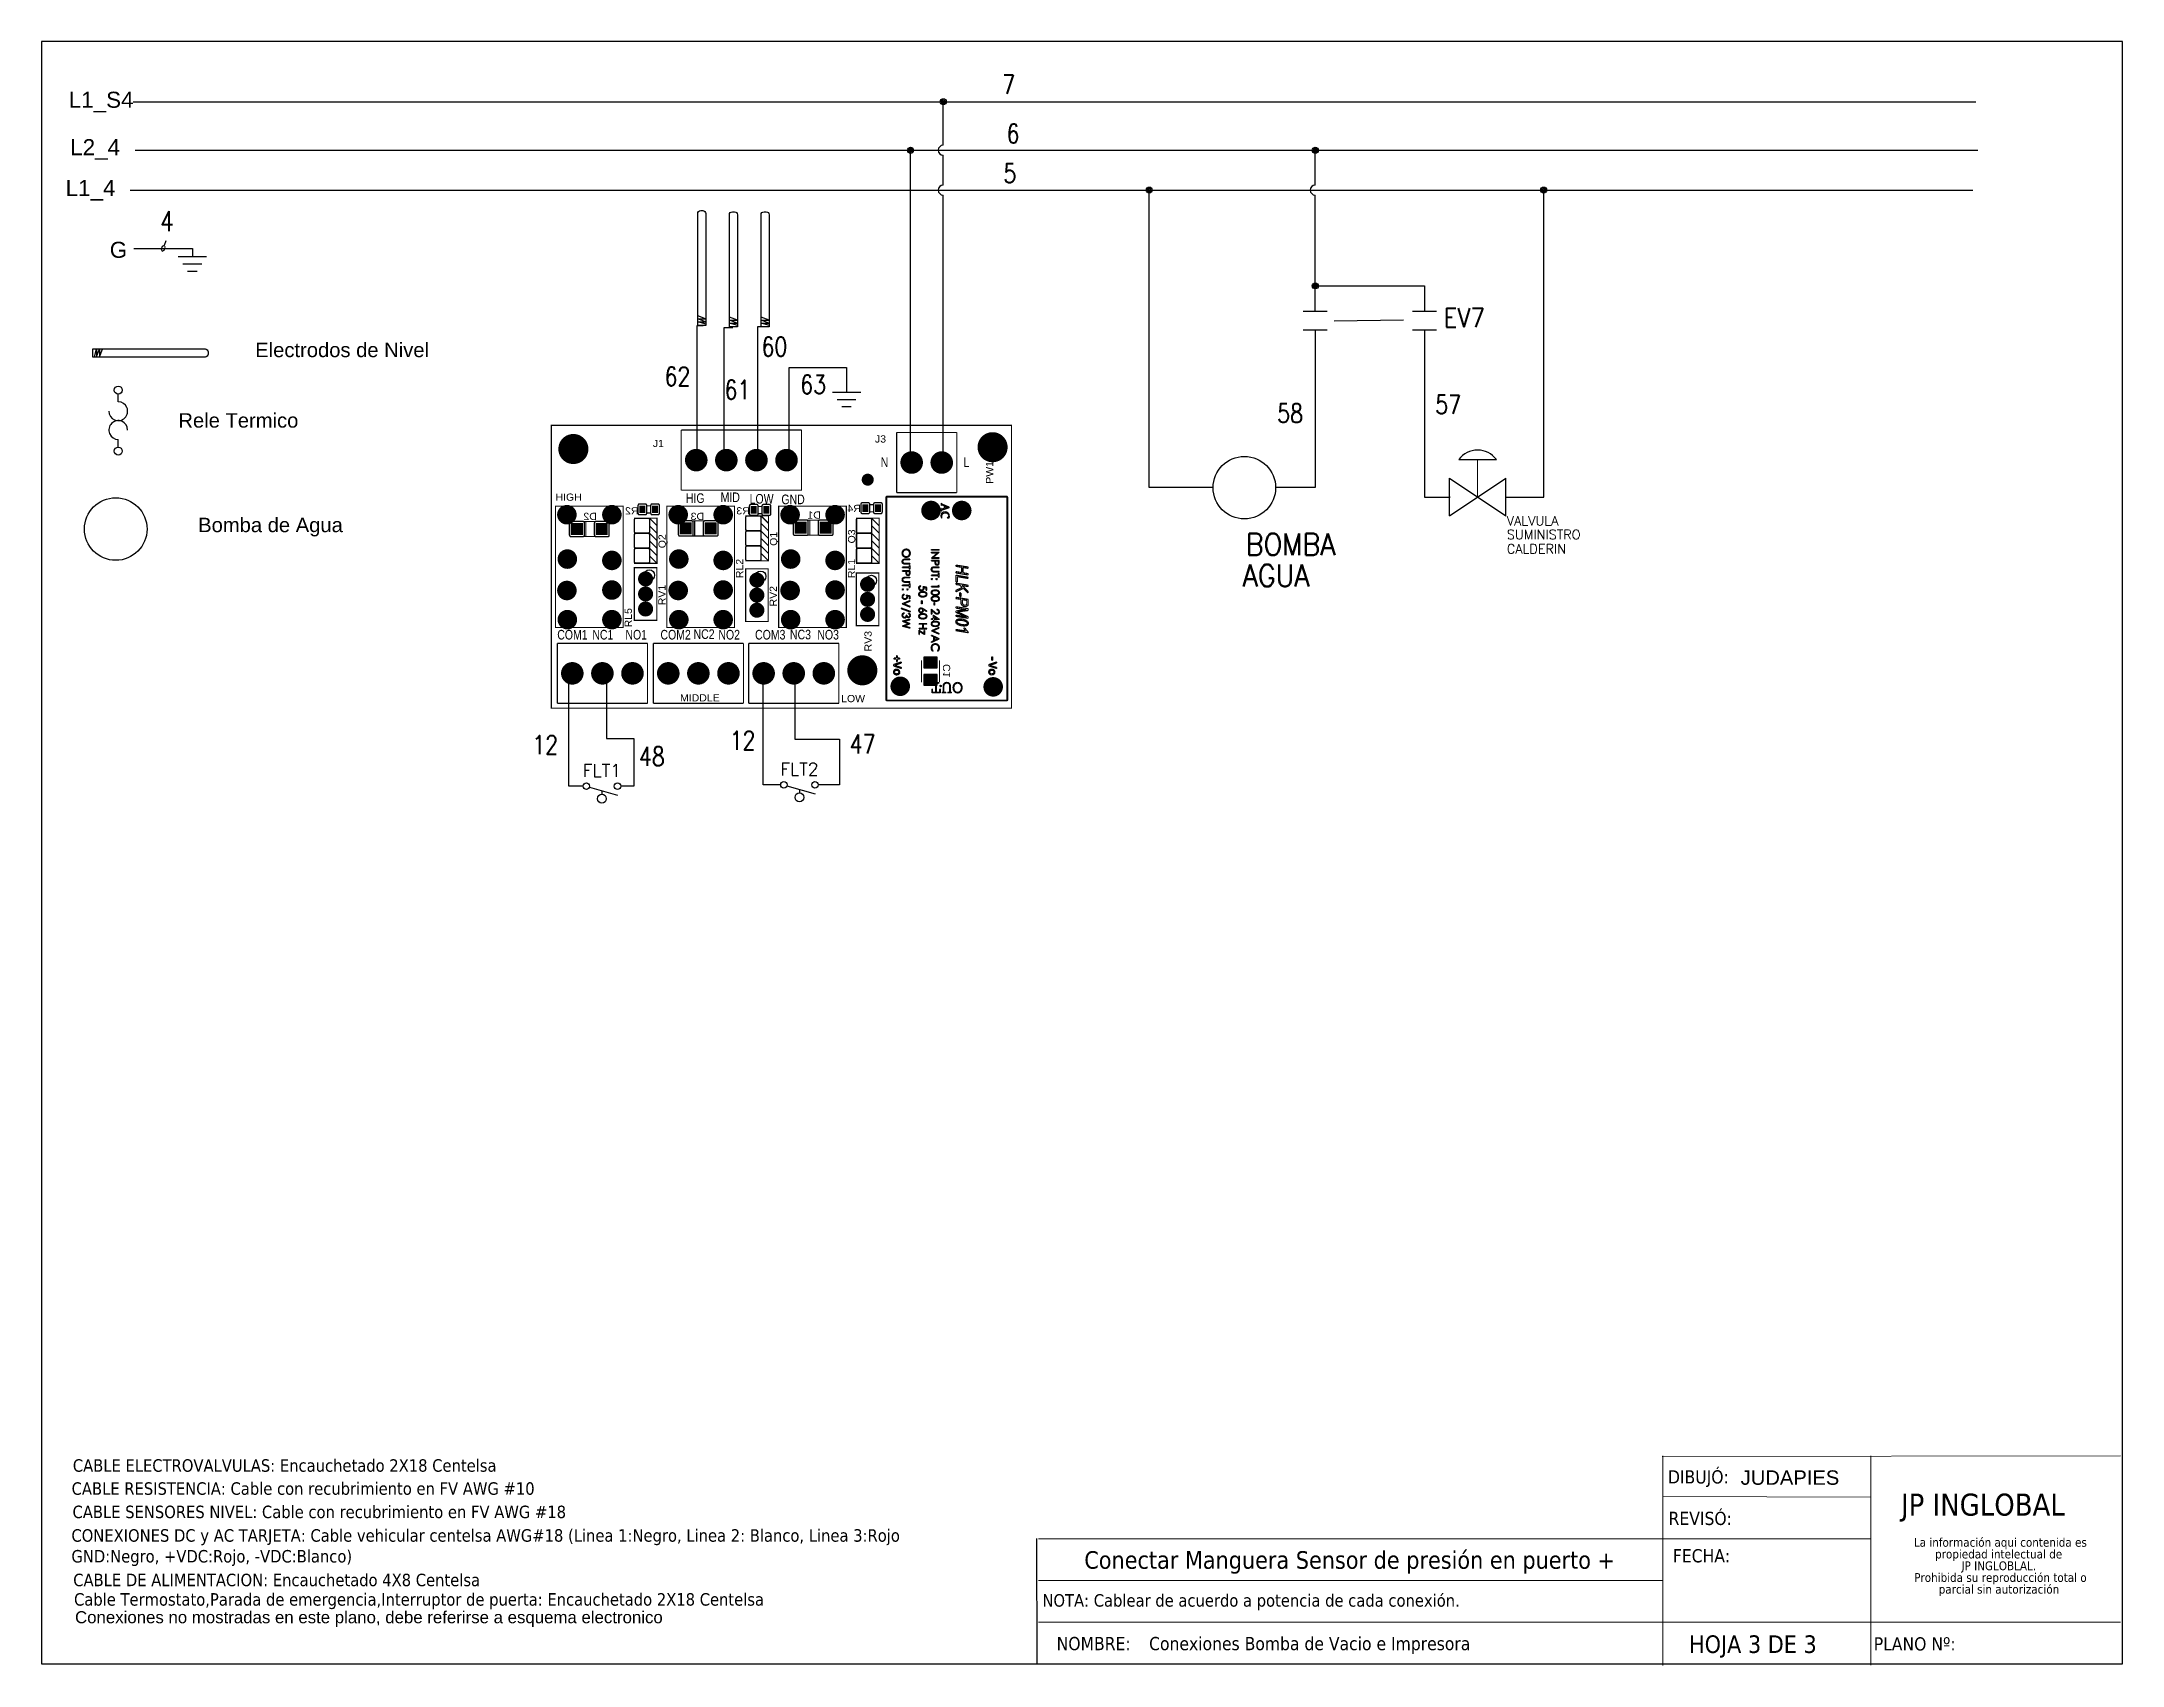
# Model space of a CAD drawing. Header units: inches. Extents: x 18.7 to 39.4, y 4.3 to 20.5.
import ezdxf
from ezdxf.enums import TextEntityAlignment as Align

# ---------------------------------------------------------------- set-up
doc = ezdxf.new("R2010")
doc.units = ezdxf.units.IN
doc.header["$MEASUREMENT"] = 0
doc.linetypes.add('CENTERX2', pattern=[20.32, 12.7, -2.54, 2.54, -2.54])
for name, color, linetype in [('BLK_12AWG', 7, 'Continuous'), ('CONTORNO', 179, 'Continuous'), ('DESC', 250, 'Continuous'), ('LINK', 9, 'Continuous'), ('MISC', 7, 'Continuous'), ('SYMS', 7, 'Continuous'), ('TAGS', 150, 'Continuous'), ('WIREFIXED', 7, 'Continuous'), ('WIRENO', 250, 'Continuous'), ('WIRES', 7, 'Continuous')]:
    doc.layers.add(name, color=color, linetype=linetype)
doc.styles.add('SLDTEXTSTYLE0', font='tahoma.ttf')
doc.styles.add('SLDTEXTSTYLE1', font='tahomabd.ttf')
doc.styles.get("Standard").update_dxf_attribs({"font": 'arial.ttf'})
doc.styles.add('WD', font='romans.shx')

msp = doc.modelspace()

# ---------------------------------------------------------------- texts
at = {"attachment_point": 1}
for s, width, gutter_width, insert, char_height in [('L1_S4', 0.37194, 0.05, (18.929, 20.016), 0.16), ('L2_4', 0.37194, 0.05, (18.944, 19.543), 0.16), ('L1_4', 0.37194, 0.05, (18.898, 19.136), 0.16), ('G', 0.37194, 0.05, (19.338, 18.519), 0.16), ('\\A1;Electrodos de Nivel', 44.8708, 1, (20.789, 17.512), 0.144), ('\\A1;Rele Termico', 44.8708, 1, (20.023, 16.809), 0.144), ('\\A1;Bomba de Agua', 44.8708, 1, (20.22, 15.766), 0.144), ('JUDAPIES', 1.27171, 1, (35.602, 6.262), 0.144), ('Conexiones no mostradas en este plano, debe referirse a esquema electronico', 9.45621, 0.05, (18.992, 4.857), 0.12)]:
    msp.add_mtext_dynamic_manual_height_columns(s, width=width, gutter_width=gutter_width, heights=[0], dxfattribs=dict(at, insert=insert, char_height=char_height))
at = {"color": 7, "linetype": 'Continuous', "lineweight": 0, "attachment_point": 1, "style": 'SLDTEXTSTYLE0'}
for s, insert, char_height in [('CABLE ELECTROVALVULAS: Encauchetado 2X18 Centelsa', (18.97, 6.373), 0.1245), ('CABLE RESISTENCIA: Cable con recubrimiento en FV AWG #10', (18.958, 6.143), 0.1245), ('CABLE SENSORES NIVEL: Cable con recubrimiento en FV AWG #18', (18.967, 5.91), 0.1245), ('REVISÓ:', (34.883, 5.849), 0.1318), ('CONEXIONES DC y AC TARJETA: Cable vehicular centelsa AWG#18 (Linea 1:Negro, Linea 2: Blanco, Linea 3:Rojo\\PGND:Negro, +VDC:Rojo, -VDC:Blanco)', (18.956, 5.675), 0.1245), ('FECHA:', (34.926, 5.476), 0.1318), ('NOTA: Cablear de acuerdo a potencia de cada conexión.', (28.639, 5.027), 0.1245), ('\\pi-0.39529,l0.52705,t1.0541;NOMBRE:^IConexiones Bomba de Vacio e Impresora', (28.649, 4.6), 0.13176), ('HOJA 3 DE 3', (35.087, 4.616), 0.17568), ('PLANO Nº:', (36.929, 4.597), 0.1318)]:
    msp.add_mtext(s, dxfattribs=dict(at, insert=insert, char_height=char_height))
at = {"char_height": 0.1245, "attachment_point": 1, "style": 'SLDTEXTSTYLE0'}
for s, width, insert in [('CABLE DE ALIMENTACION: Encauchetado 4X8 Centelsa', 8.56967, (18.974, 5.231)), ('Cable Termostato,Parada de emergencia,Interruptor de puerta: Encauchetado 2X18 Centelsa', 9.01035, (18.982, 5.037))]:
    msp.add_mtext_dynamic_manual_height_columns(s, width=width, gutter_width=1, heights=[0], dxfattribs=dict(at, insert=insert))
at = {"layer": 'CONTORNO', "color": 7}
for s, insert, char_height, attachment_point, style in [('DIBUJÓ:  ', (34.877, 6.263), 0.1318, 1, 'SLDTEXTSTYLE0'), ('    Conectar Manguera Sensor de presión en puerto +', (31.571, 5.456), 0.17568, 2, 'SLDTEXTSTYLE1')]:
    msp.add_mtext(s, dxfattribs=dict(at, insert=insert, char_height=char_height, attachment_point=attachment_point, style=style))
at = {"layer": 'CONTORNO', "insert": (37.201, 6.03), "char_height": 0.2196, "attachment_point": 1, "style": 'SLDTEXTSTYLE1'}
msp.add_mtext('JP INGLOBAL', dxfattribs=at)

# ---------------------------------------------------------------- blocks, each defined once
blk = doc.blocks.new('SW_NOTE_2')
at = {"layer": 'CONTORNO', "color": 0, "char_height": 1.0583, "attachment_point": 2, "style": 'SLDTEXTSTYLE0'}
for s, insert in [('La información aqui contenida es ', (10.29, 1.34)), ('propiedad intelectual de', (10.08, -0.07)), ('JP INGLOBLAL.', (10.1, -1.48)), ('Prohibida su reproducción total o ', (10.3, -2.89)), ('parcial sin autorización', (10.12, -4.3))]:
    blk.add_mtext(s, dxfattribs=dict(at, insert=insert))
blk = doc.blocks.new('Nivel')
at = {"layer": 'WIRENO'}
for p, q in [((103.38, 60.01), (103.74, 61.39)), ((103.74, 61.39), (103.74, 60.1)), ((103.74, 60.1), (104.25, 61.39)), ((104.25, 61.39), (104.25, 60.07)), ((104.25, 60.07), (104.74, 61.36))]:
    blk.add_line(p, q, dxfattribs=at)
blk.add_lwpolyline([(103.12, 61.39), (121.77, 61.39, -0.414214), (122.27, 60.89), (122.27, 60.54, -0.414214), (121.77, 60.04), (103.12, 60.04)], format="xyb", close=True, dxfattribs=at)
blk = doc.blocks.new('VGND2')
for p, q in [((0.09375, 0), (-0.09375, 0)), ((-0.0625, -0.046875), (0.0625, -0.046875)), ((-0.03125, -0.09375), (0.03125, -0.09375))]:
    blk.add_line(p, q)
at = {"style": 'WD', "flags": 1}
blk.add_attdef('X2TERM01', (0, 0), '', height=0.01, dxfattribs=at)
blk = doc.blocks.new('WD_WNH')
at = {"linetype": 'Continuous', "style": 'WD', "width": 0.8}
blk.add_attdef('WIRENO', text='', height=0.125, dxfattribs=at).set_placement((0, 0.062), align=Align.CENTER)
at = {"style": 'WD', "flags": 1}
for tag, p in [('W01USER', (0, 0.078)), ('W02USER', (0, 0.07)), ('W03USER', (0, 0.062)), ('W04USER', (0, 0.055)), ('W05USER', (0, 0.047)), ('W06USER', (0, 0.039)), ('W07USER', (0, 0.031)), ('W08USER', (0, 0.023)), ('W09USER', (0, 0.016)), ('W10USER', (0, 0.008))]:
    blk.add_attdef(tag, text='', height=0.005, dxfattribs=at).set_placement(p, align=Align.CENTER)
blk = doc.blocks.new('VOL2')
for p, q in [((0, 0.188), (0, 0.264)), ((0, -0.264), (0, -0.188))]:
    blk.add_line(p, q)
at = {"linetype": 'Continuous'}
for centre in [(0, 0.304), (0, -0.304)]:
    blk.add_circle(centre, 0.04, dxfattribs=at)
for centre, start, end in [((0, 0.094), 180, 90.001), ((0, -0.094), 0.001, 270.002)]:
    blk.add_arc(centre, 0.0938, start, end)
at = {"linetype": 'Continuous', "style": 'WD', "flags": 8}
blk.add_attdef('TERM01', text='', height=0.125, dxfattribs=at).set_placement((-0.055, 0.363), align=Align.RIGHT)
at = {"style": 'WD'}
for tag, p, width in [('INST', (0.188, 0.359), 0.7), ('LOC', (0.188, 0.189), 0.7), ('TAG2', (0.127, 0.033), 0.9), ('DESC1', (0.129, -0.123), 0.7), ('DESC2', (0.129, -0.279), 0.7)]:
    blk.add_attdef(tag, p, '', height=0.125, dxfattribs=dict(at, width=width))
at = {"color": 7, "style": 'WD', "flags": 1}
for tag, p in [('X2TERM01', (0, 0.344)), ('X8TERM02', (0, -0.344))]:
    blk.add_attdef(tag, p, '', height=0.0125, dxfattribs=at)
at = {"color": 7, "style": 'WD'}
for tag, p in [('X4LINK', (-0.141, 0)), ('X1LINK', (0.125, 0))]:
    blk.add_attdef(tag, p, '', height=0.01, dxfattribs=at)
at = {"style": 'WD', "flags": 9}
blk.add_attdef('FAMILY', (-0.216, -0.158), '', height=0.01, rotation=90, dxfattribs=at)
at = {"linetype": 'Continuous', "style": 'WD', "flags": 8}
blk.add_attdef('TERM02', text='', height=0.125, dxfattribs=at).set_placement((-0.041, -0.37), align=Align.TOP_RIGHT)
blk = doc.blocks.new('HCR1')
blk.add_circle((0, 0), 0.156)
at = {"style": 'WD'}
for tag, height, width, p in [('INST', 0.0625, 0.7, (0.006, 0.429)), ('TAG1', 0.109, 0.9, (0, 0.202)), ('LOC', 0.0625, 0.7, (0.006, 0.344))]:
    blk.add_attdef(tag, text='', height=height, dxfattribs=dict(at, width=width)).set_placement(p, align=Align.CENTER)
at = {"linetype": 'Continuous', "style": 'WD', "flags": 9}
blk.add_attdef('ASSYCODE', text='', height=0.01, dxfattribs=at).set_placement((0, 0.125), align=Align.CENTER)
at = {"style": 'WD', "flags": 9}
blk.add_attdef('FAMILY', text='', height=0.01, dxfattribs=at).set_placement((-0.005, 0.17), align=Align.CENTER)
at = {"linetype": 'Continuous', "style": 'WD', "flags": 1}
for tag, p in [('MFG', (0, 0.14)), ('CAT', (0, 0.159))]:
    blk.add_attdef(tag, text='', height=0.01, dxfattribs=at).set_placement(p, align=Align.MIDDLE)
at = {"style": 'WD'}
for tag, p, height, width in [('DESC1', (1.126, 0.06), 0.109, 0.9), ('DESC2', (1.126, -0.083), 0.109, 0.9), ('DESC3', (1.126, -0.226), 0.109, 0.9), ('XREFNO', (1.325, -0.393), 0.0938, 0.8), ('XREFNC', (1.315, -0.516), 0.0938, 0.8)]:
    blk.add_attdef(tag, p, '', height=height, dxfattribs=dict(at, width=width))
at = {"style": 'WD', "flags": 1}
for tag, p in [('X4TERM01', (-0.156, 0)), ('X1TERM02', (0.156, 0))]:
    blk.add_attdef(tag, p, '', height=0.0109, dxfattribs=at)
at = {"linetype": 'Continuous', "style": 'WD'}
blk.add_attdef('TERM01', text='', height=0.0625, dxfattribs=at).set_placement((-0.2, -0.035), align=Align.TOP_RIGHT)
blk.add_attdef('TERM02', text='', height=0.0625, dxfattribs=at).set_placement((0.2, -0.035), align=Align.TOP_LEFT)
at = {"style": 'WD', "width": 0.8, "flags": 8}
for tag, p in [('NO', (1.123, -0.393)), ('NC', (1.121, -0.516))]:
    blk.add_attdef(tag, p, '', height=0.0938, dxfattribs=at)
blk = doc.blocks.new('WD_WNV')
at = {"linetype": 'Continuous', "style": 'WD', "width": 0.8}
blk.add_attdef('WIRENO', text='', height=0.125, dxfattribs=at).set_placement((-0.05, 0), align=Align.MIDDLE_RIGHT)
at = {"style": 'WD', "flags": 1}
for tag, p in [('W01USER', (-0.062, 0.094)), ('W02USER', (-0.062, 0.086)), ('W03USER', (-0.062, 0.078)), ('W04USER', (-0.062, 0.07)), ('W05USER', (-0.062, 0.062)), ('W06USER', (-0.062, 0.055)), ('W07USER', (-0.062, 0.047)), ('W08USER', (-0.062, 0.039)), ('W09USER', (-0.062, 0.031)), ('W10USER', (-0.062, 0.023))]:
    blk.add_attdef(tag, text='', height=0.005, dxfattribs=at).set_placement(p, align=Align.CENTER)
blk = doc.blocks.new('RPAD')
blk.add_trace([(-0.5, -0.5), (-0.5, 0.5), (0.5, -0.5), (0.5, 0.5)])
blk = doc.blocks.new('EPAD')
at = {"const_width": 0.5}
blk.add_lwpolyline([(-0.25, 0, 1), (0.25, 0, 1)], format="xyb", close=True, dxfattribs=at)
blk = doc.blocks.new('Nivel2')
for points, const_width in [([(32.615, 14.267), (35.674, 14.267), (35.674, 16.149), (32.615, 16.149), (32.615, 14.267)], 0.008), ([(32.615, 14.267), (35.674, 14.267), (35.674, 16.149), (32.615, 16.149), (32.615, 14.267)], 0.008), ([(32.615, 14.267), (35.674, 14.267), (35.674, 16.149), (32.615, 16.149), (32.615, 14.267)], 0.008), ([(33.478, 16.117), (33.478, 15.717)], 0.008), ([(34.278, 16.117), (34.278, 15.717), (33.478, 15.717)], 0.008), ([(33.478, 16.117), (34.278, 16.117)], 0.008), ([(33.478, 16.117), (33.478, 15.717)], 0.008), ([(34.278, 16.117), (34.278, 15.717), (33.478, 15.717)], 0.008), ([(33.478, 16.117), (34.278, 16.117)], 0.008), ([(33.478, 16.117), (33.478, 15.717)], 0.008), ([(34.278, 16.117), (34.278, 15.717), (33.478, 15.717)], 0.008), ([(33.478, 16.117), (34.278, 16.117)], 0.008), ([(34.91, 15.701), (34.91, 16.101)], 0.008), ([(35.31, 16.101), (34.91, 16.101)], 0.008), ([(34.91, 15.701), (34.91, 16.101)], 0.008), ([(35.31, 16.101), (34.91, 16.101)], 0.008), ([(34.91, 15.701), (34.91, 16.101)], 0.008), ([(35.31, 16.101), (34.91, 16.101)], 0.008), ([(35.31, 15.701), (35.31, 16.101)], 0.008), ([(35.31, 15.701), (35.31, 16.101)], 0.008), ([(35.31, 15.701), (35.31, 16.101)], 0.008), ([(34.844, 15.676), (34.841, 15.675), (34.84, 15.672)], 0.008), ([(34.844, 15.676), (34.841, 15.675), (34.84, 15.672)], 0.008), ([(34.844, 15.676), (34.841, 15.675), (34.84, 15.672)], 0.008), ([(34.84, 14.32), (34.84, 15.672)], 0.008), ([(34.844, 15.672), (34.84, 15.672)], 0.008), ([(34.84, 14.32), (34.84, 15.672)], 0.008), ([(34.844, 15.672), (34.84, 15.672)], 0.008), ([(34.84, 14.32), (34.84, 15.672)], 0.008), ([(34.844, 15.672), (34.84, 15.672)], 0.008), ([(34.844, 15.676), (35.644, 15.676), (35.646, 15.675), (35.648, 15.672)], 0.008), ([(35.644, 15.672), (34.844, 15.672), (34.844, 15.676)], 0.008), ([(34.844, 15.676), (35.644, 15.676), (35.646, 15.675), (35.648, 15.672)], 0.008), ([(35.644, 15.672), (34.844, 15.672), (34.844, 15.676)], 0.008), ([(34.844, 15.676), (35.644, 15.676), (35.646, 15.675), (35.648, 15.672)], 0.008), ([(35.644, 15.672), (34.844, 15.672), (34.844, 15.676)], 0.008), ([(34.844, 15.672), (34.844, 14.32)], 0.008), ([(34.844, 15.672), (34.844, 14.32)], 0.008), ([(34.844, 15.672), (34.844, 14.32)], 0.008), ([(35.31, 15.701), (34.91, 15.701)], 0.008), ([(35.31, 15.701), (34.91, 15.701)], 0.008), ([(35.31, 15.701), (34.91, 15.701)], 0.008), ([(35.206, 15.631), (35.207, 15.631)], 0.008), ([(35.206, 15.624), (35.206, 15.628), (35.206, 15.631)], 0.008), ([(35.206, 15.631), (35.207, 15.631)], 0.008), ([(35.206, 15.624), (35.206, 15.628), (35.206, 15.631)], 0.008), ([(35.206, 15.631), (35.207, 15.631)], 0.008), ([(35.206, 15.624), (35.206, 15.628), (35.206, 15.631)], 0.008), ([(35.207, 15.631), (35.208, 15.627)], 0.008), ([(35.207, 15.631), (35.208, 15.627)], 0.008), ([(35.207, 15.631), (35.208, 15.627)], 0.008), ([(35.644, 15.676), (35.644, 15.672)], 0.008), ([(35.644, 15.676), (35.644, 15.672)], 0.008), ([(35.644, 15.676), (35.644, 15.672)], 0.008), ([(35.648, 15.672), (35.644, 15.672)], 0.008), ([(35.644, 14.32), (35.644, 15.672)], 0.008), ([(35.648, 15.672), (35.644, 15.672)], 0.008), ([(35.644, 14.32), (35.644, 15.672)], 0.008), ([(35.648, 15.672), (35.644, 15.672)], 0.008), ([(35.644, 14.32), (35.644, 15.672)], 0.008), ([(35.648, 15.672), (35.648, 14.32)], 0.008), ([(35.648, 15.672), (35.648, 14.32)], 0.008), ([(35.648, 15.672), (35.648, 14.32)], 0.008), ([(32.642, 14.804), (33.092, 14.804), (33.092, 15.611), (32.642, 15.611), (32.642, 14.804)], 0.008), ([(32.642, 14.804), (33.092, 14.804), (33.092, 15.611), (32.642, 15.611), (32.642, 14.804)], 0.008), ([(32.642, 14.804), (33.092, 14.804), (33.092, 15.611), (32.642, 15.611), (32.642, 14.804)], 0.008), ([(32.965, 15.509), (32.768, 15.509)], 0.008), ([(32.965, 15.509), (32.768, 15.509)], 0.008), ([(32.965, 15.509), (32.768, 15.509)], 0.008), ([(32.844, 15.509), (32.844, 15.409)], 0.008), ([(32.844, 15.509), (32.844, 15.409)], 0.008), ([(32.844, 15.509), (32.844, 15.409)], 0.008), ([(33.167, 15.231), (33.267, 15.231), (33.267, 15.531), (33.167, 15.531), (33.167, 15.231)], 0.008), ([(33.167, 15.231), (33.267, 15.231), (33.267, 15.531), (33.167, 15.531), (33.167, 15.231)], 0.008), ([(33.167, 15.231), (33.267, 15.231), (33.267, 15.531), (33.167, 15.531), (33.167, 15.231)], 0.008), ([(33.275, 15.565), (33.247, 15.565)], 0.008), ([(33.275, 15.565), (33.247, 15.565)], 0.008), ([(33.275, 15.565), (33.247, 15.565)], 0.008), ([(33.275, 15.613), (33.248, 15.613)], 0.008), ([(33.275, 15.613), (33.248, 15.613)], 0.008), ([(33.275, 15.613), (33.248, 15.613)], 0.008), ([(33.267, 15.531), (33.317, 15.531), (33.317, 15.231), (33.267, 15.231)], 0.008), ([(33.267, 15.531), (33.317, 15.481)], 0.008), ([(33.267, 15.531), (33.317, 15.531), (33.317, 15.231), (33.267, 15.231)], 0.008), ([(33.267, 15.531), (33.317, 15.481)], 0.008), ([(33.267, 15.531), (33.317, 15.531), (33.317, 15.231), (33.267, 15.231)], 0.008), ([(33.267, 15.531), (33.317, 15.481)], 0.008), ([(33.382, 14.804), (33.832, 14.804), (33.832, 15.611), (33.382, 15.611), (33.382, 14.804)], 0.008), ([(33.382, 14.804), (33.832, 14.804), (33.832, 15.611), (33.382, 15.611), (33.382, 14.804)], 0.008), ([(33.382, 14.804), (33.832, 14.804), (33.832, 15.611), (33.382, 15.611), (33.382, 14.804)], 0.008), ([(33.689, 15.513), (33.492, 15.513)], 0.008), ([(33.689, 15.513), (33.492, 15.513)], 0.008), ([(33.689, 15.513), (33.492, 15.513)], 0.008), ([(33.568, 15.513), (33.568, 15.413)], 0.008), ([(33.568, 15.513), (33.568, 15.413)], 0.008), ([(33.568, 15.513), (33.568, 15.413)], 0.008), ([(33.908, 15.247), (34.008, 15.247), (34.008, 15.547), (33.908, 15.547), (33.908, 15.247)], 0.008), ([(33.908, 15.247), (34.008, 15.247), (34.008, 15.547), (33.908, 15.547), (33.908, 15.247)], 0.008), ([(33.908, 15.247), (34.008, 15.247), (34.008, 15.547), (33.908, 15.547), (33.908, 15.247)], 0.008), ([(34.015, 15.561), (33.987, 15.561)], 0.008), ([(34.015, 15.561), (33.987, 15.561)], 0.008), ([(34.015, 15.561), (33.987, 15.561)], 0.008), ([(34.015, 15.609), (33.988, 15.609)], 0.008), ([(34.015, 15.609), (33.988, 15.609)], 0.008), ([(34.015, 15.609), (33.988, 15.609)], 0.008), ([(34.008, 15.547), (34.058, 15.547), (34.058, 15.247), (34.008, 15.247)], 0.008), ([(34.008, 15.547), (34.058, 15.497)], 0.008), ([(34.008, 15.547), (34.058, 15.547), (34.058, 15.247), (34.008, 15.247)], 0.008), ([(34.008, 15.547), (34.058, 15.497)], 0.008), ([(34.008, 15.547), (34.058, 15.547), (34.058, 15.247), (34.008, 15.247)], 0.008), ([(34.008, 15.547), (34.058, 15.497)], 0.008), ([(34.008, 15.497), (34.058, 15.447)], 0.008), ([(34.008, 15.497), (34.058, 15.447)], 0.008), ([(34.008, 15.497), (34.058, 15.447)], 0.008), ([(34.126, 14.804), (34.576, 14.804), (34.576, 15.611), (34.126, 15.611), (34.126, 14.804)], 0.008), ([(34.126, 14.804), (34.576, 14.804), (34.576, 15.611), (34.126, 15.611), (34.126, 14.804)], 0.008), ([(34.126, 14.804), (34.576, 14.804), (34.576, 15.611), (34.126, 15.611), (34.126, 14.804)], 0.008), ([(34.454, 15.518), (34.257, 15.518)], 0.008), ([(34.454, 15.518), (34.257, 15.518)], 0.008), ([(34.454, 15.518), (34.257, 15.518)], 0.008), ([(34.333, 15.518), (34.333, 15.418)], 0.008), ([(34.333, 15.518), (34.333, 15.418)], 0.008), ([(34.333, 15.518), (34.333, 15.418)], 0.008), ([(34.644, 15.231), (34.744, 15.231), (34.744, 15.531), (34.644, 15.531), (34.644, 15.231)], 0.008), ([(34.644, 15.231), (34.744, 15.231), (34.744, 15.531), (34.644, 15.531), (34.644, 15.231)], 0.008), ([(34.644, 15.231), (34.744, 15.231), (34.744, 15.531), (34.644, 15.531), (34.644, 15.231)], 0.008), ([(34.757, 15.573), (34.729, 15.573)], 0.008), ([(34.757, 15.573), (34.729, 15.573)], 0.008), ([(34.757, 15.573), (34.729, 15.573)], 0.008), ([(34.757, 15.621), (34.73, 15.621)], 0.008), ([(34.757, 15.621), (34.73, 15.621)], 0.008), ([(34.757, 15.621), (34.73, 15.621)], 0.008), ([(34.744, 15.531), (34.794, 15.531), (34.794, 15.231), (34.744, 15.231)], 0.008), ([(34.744, 15.531), (34.794, 15.481)], 0.008), ([(34.744, 15.531), (34.794, 15.531), (34.794, 15.231), (34.744, 15.231)], 0.008), ([(34.744, 15.531), (34.794, 15.481)], 0.008), ([(34.744, 15.531), (34.794, 15.531), (34.794, 15.231), (34.744, 15.231)], 0.008), ([(34.744, 15.531), (34.794, 15.481)], 0.008), ([(35.231, 15.574), (35.221, 15.572), (35.212, 15.567), (35.207, 15.558), (35.205, 15.548)], 0.008), ([(35.231, 15.574), (35.221, 15.572), (35.212, 15.567), (35.207, 15.558), (35.205, 15.548)], 0.008), ([(35.231, 15.574), (35.221, 15.572), (35.212, 15.567), (35.207, 15.558), (35.205, 15.548)], 0.008), ([(35.205, 15.547), (35.205, 15.548)], 0.008), ([(35.205, 15.547), (35.205, 15.548)], 0.008), ([(35.205, 15.547), (35.205, 15.548)], 0.008), ([(35.21, 15.53), (35.206, 15.539), (35.205, 15.547)], 0.008), ([(35.21, 15.53), (35.206, 15.539), (35.205, 15.547)], 0.008), ([(35.21, 15.53), (35.206, 15.539), (35.205, 15.547)], 0.008), ([(35.206, 15.615), (35.206, 15.62), (35.206, 15.624)], 0.008), ([(35.206, 15.615), (35.206, 15.62), (35.206, 15.624)], 0.008), ([(35.206, 15.615), (35.206, 15.62), (35.206, 15.624)], 0.008), ([(35.207, 15.615), (35.206, 15.615)], 0.008), ([(35.207, 15.615), (35.206, 15.615)], 0.008), ([(35.207, 15.615), (35.206, 15.615)], 0.008), ([(35.206, 15.596), (35.207, 15.596)], 0.008), ([(35.206, 15.586), (35.206, 15.592), (35.206, 15.596)], 0.008), ([(35.206, 15.596), (35.207, 15.596)], 0.008), ([(35.206, 15.586), (35.206, 15.592), (35.206, 15.596)], 0.008), ([(35.206, 15.596), (35.207, 15.596)], 0.008), ([(35.206, 15.586), (35.206, 15.592), (35.206, 15.596)], 0.008), ([(35.206, 15.577), (35.206, 15.582), (35.206, 15.586)], 0.008), ([(35.206, 15.577), (35.206, 15.582), (35.206, 15.586)], 0.008), ([(35.206, 15.577), (35.206, 15.582), (35.206, 15.586)], 0.008), ([(35.207, 15.577), (35.206, 15.577)], 0.008), ([(35.207, 15.577), (35.206, 15.577)], 0.008), ([(35.207, 15.577), (35.206, 15.577)], 0.008), ([(35.208, 15.618), (35.207, 15.615)], 0.008), ([(35.208, 15.618), (35.207, 15.615)], 0.008), ([(35.208, 15.618), (35.207, 15.615)], 0.008), ([(35.207, 15.596), (35.208, 15.593)], 0.008), ([(35.207, 15.596), (35.208, 15.593)], 0.008), ([(35.207, 15.596), (35.208, 15.593)], 0.008), ([(35.208, 15.581), (35.207, 15.577)], 0.008), ([(35.208, 15.581), (35.207, 15.577)], 0.008), ([(35.208, 15.581), (35.207, 15.577)], 0.008), ([(35.213, 15.624), (35.208, 15.627)], 0.008), ([(35.213, 15.624), (35.208, 15.627)], 0.008), ([(35.213, 15.624), (35.208, 15.627)], 0.008), ([(35.21, 15.62), (35.209, 15.62), (35.209, 15.619), (35.208, 15.618)], 0.008), ([(35.21, 15.62), (35.209, 15.62), (35.209, 15.619), (35.208, 15.618)], 0.008), ([(35.21, 15.62), (35.209, 15.62), (35.209, 15.619), (35.208, 15.618)], 0.008), ([(35.21, 15.591), (35.208, 15.593)], 0.008), ([(35.21, 15.591), (35.208, 15.593)], 0.008), ([(35.21, 15.591), (35.208, 15.593)], 0.008), ([(35.213, 15.585), (35.21, 15.583), (35.209, 15.582), (35.208, 15.581)], 0.008), ([(35.213, 15.585), (35.21, 15.583), (35.209, 15.582), (35.208, 15.581)], 0.008), ([(35.213, 15.585), (35.21, 15.583), (35.209, 15.582), (35.208, 15.581)], 0.008), ([(35.231, 15.566), (35.223, 15.564), (35.216, 15.559), (35.211, 15.552), (35.209, 15.544)], 0.008), ([(35.231, 15.566), (35.223, 15.564), (35.216, 15.559), (35.211, 15.552), (35.209, 15.544)], 0.008), ([(35.231, 15.566), (35.223, 15.564), (35.216, 15.559), (35.211, 15.552), (35.209, 15.544)], 0.008), ([(35.209, 15.543), (35.209, 15.544)], 0.008), ([(35.209, 15.543), (35.209, 15.544)], 0.008), ([(35.209, 15.543), (35.209, 15.544)], 0.008), ([(35.209, 15.543), (35.21, 15.536), (35.211, 15.531)], 0.008), ([(35.209, 15.543), (35.21, 15.536), (35.211, 15.531)], 0.008), ([(35.209, 15.543), (35.21, 15.536), (35.211, 15.531)], 0.008), ([(35.215, 15.618), (35.212, 15.619), (35.21, 15.62)], 0.008), ([(35.215, 15.618), (35.212, 15.619), (35.21, 15.62)], 0.008), ([(35.215, 15.618), (35.212, 15.619), (35.21, 15.62)], 0.008), ([(35.21, 15.591), (35.213, 15.592), (35.215, 15.593)], 0.008), ([(35.21, 15.591), (35.213, 15.592), (35.215, 15.593)], 0.008), ([(35.21, 15.591), (35.213, 15.592), (35.215, 15.593)], 0.008), ([(35.21, 15.591), (35.21, 15.591)], 0.008), ([(35.21, 15.591), (35.21, 15.591)], 0.008), ([(35.21, 15.591), (35.21, 15.591)], 0.008), ([(35.211, 15.531), (35.21, 15.53)], 0.008), ([(35.211, 15.531), (35.21, 15.53)], 0.008), ([(35.211, 15.531), (35.21, 15.53)], 0.008), ([(35.213, 15.624), (35.259, 15.605)], 0.008), ([(35.213, 15.624), (35.259, 15.605)], 0.008), ([(35.213, 15.624), (35.259, 15.605)], 0.008), ([(35.26, 15.601), (35.213, 15.585)], 0.008), ([(35.26, 15.601), (35.213, 15.585)], 0.008), ([(35.26, 15.601), (35.213, 15.585)], 0.008), ([(35.226, 15.614), (35.215, 15.618)], 0.008), ([(35.226, 15.614), (35.215, 15.618)], 0.008), ([(35.226, 15.614), (35.215, 15.618)], 0.008), ([(35.215, 15.593), (35.226, 15.596)], 0.008), ([(35.215, 15.593), (35.226, 15.596)], 0.008), ([(35.215, 15.593), (35.226, 15.596)], 0.008), ([(35.226, 15.596), (35.226, 15.614)], 0.008), ([(35.226, 15.596), (35.226, 15.614)], 0.008), ([(35.226, 15.596), (35.226, 15.614)], 0.008), ([(35.229, 15.613), (35.229, 15.598)], 0.008), ([(35.25, 15.605), (35.229, 15.613)], 0.008), ([(35.229, 15.613), (35.229, 15.598)], 0.008), ([(35.25, 15.605), (35.229, 15.613)], 0.008), ([(35.229, 15.613), (35.229, 15.598)], 0.008), ([(35.25, 15.605), (35.229, 15.613)], 0.008), ([(35.229, 15.598), (35.25, 15.605)], 0.008), ([(35.229, 15.598), (35.25, 15.605)], 0.008), ([(35.229, 15.598), (35.25, 15.605)], 0.008), ([(35.231, 15.574), (35.232, 15.574)], 0.008), ([(35.231, 15.574), (35.232, 15.574)], 0.008), ([(35.231, 15.574), (35.232, 15.574)], 0.008), ([(35.231, 15.566), (35.233, 15.566)], 0.008), ([(35.231, 15.566), (35.233, 15.566)], 0.008), ([(35.231, 15.566), (35.233, 15.566)], 0.008), ([(35.232, 15.574), (35.243, 15.572), (35.252, 15.566), (35.258, 15.557), (35.26, 15.546)], 0.008), ([(35.232, 15.574), (35.232, 15.574)], 0.008), ([(35.232, 15.574), (35.243, 15.572), (35.252, 15.566), (35.258, 15.557), (35.26, 15.546)], 0.008), ([(35.232, 15.574), (35.232, 15.574)], 0.008), ([(35.232, 15.574), (35.243, 15.572), (35.252, 15.566), (35.258, 15.557), (35.26, 15.546)], 0.008), ([(35.232, 15.574), (35.232, 15.574)], 0.008), ([(35.236, 15.566), (35.233, 15.566)], 0.008), ([(35.236, 15.566), (35.233, 15.566)], 0.008), ([(35.236, 15.566), (35.233, 15.566)], 0.008), ([(35.236, 15.566), (35.244, 15.564), (35.25, 15.56), (35.255, 15.554), (35.257, 15.546)], 0.008), ([(35.236, 15.566), (35.244, 15.564), (35.25, 15.56), (35.255, 15.554), (35.257, 15.546)], 0.008), ([(35.236, 15.566), (35.244, 15.564), (35.25, 15.56), (35.255, 15.554), (35.257, 15.546)], 0.008), ([(35.246, 15.535), (35.255, 15.538)], 0.008), ([(35.246, 15.535), (35.255, 15.538)], 0.008), ([(35.246, 15.535), (35.255, 15.538)], 0.008), ([(35.246, 15.533), (35.246, 15.535)], 0.008), ([(35.246, 15.533), (35.246, 15.535)], 0.008), ([(35.246, 15.533), (35.246, 15.535)], 0.008), ([(35.258, 15.531), (35.246, 15.533)], 0.008), ([(35.258, 15.531), (35.246, 15.533)], 0.008), ([(35.258, 15.531), (35.246, 15.533)], 0.008), ([(35.255, 15.538), (35.256, 15.542), (35.257, 15.546)], 0.008), ([(35.255, 15.538), (35.256, 15.542), (35.257, 15.546)], 0.008), ([(35.255, 15.538), (35.256, 15.542), (35.257, 15.546)], 0.008), ([(35.26, 15.544), (35.26, 15.537), (35.258, 15.531)], 0.008), ([(35.26, 15.544), (35.26, 15.537), (35.258, 15.531)], 0.008), ([(35.26, 15.544), (35.26, 15.537), (35.258, 15.531)], 0.008), ([(35.258, 15.531), (35.258, 15.531)], 0.008), ([(35.258, 15.531), (35.258, 15.531)], 0.008), ([(35.258, 15.531), (35.258, 15.531)], 0.008), ([(35.259, 15.605), (35.26, 15.601)], 0.008), ([(35.259, 15.605), (35.26, 15.601)], 0.008), ([(35.259, 15.605), (35.26, 15.601)], 0.008), ([(35.26, 15.544), (35.26, 15.546)], 0.008), ([(35.26, 15.544), (35.26, 15.546)], 0.008), ([(35.26, 15.544), (35.26, 15.546)], 0.008), ([(32.768, 15.409), (32.965, 15.409)], 0.008), ([(32.768, 15.409), (32.965, 15.409)], 0.008), ([(32.768, 15.409), (32.965, 15.409)], 0.008), ([(33.267, 15.481), (33.317, 15.431)], 0.008), ([(33.267, 15.481), (33.317, 15.431)], 0.008), ([(33.267, 15.481), (33.317, 15.431)], 0.008), ([(33.267, 15.431), (33.317, 15.381)], 0.008), ([(33.267, 15.431), (33.317, 15.381)], 0.008), ([(33.267, 15.431), (33.317, 15.381)], 0.008), ([(33.267, 15.381), (33.317, 15.331)], 0.008), ([(33.267, 15.381), (33.317, 15.331)], 0.008), ([(33.267, 15.381), (33.317, 15.331)], 0.008), ([(33.492, 15.413), (33.689, 15.413)], 0.008), ([(33.492, 15.413), (33.689, 15.413)], 0.008), ([(33.492, 15.413), (33.689, 15.413)], 0.008), ([(34.008, 15.447), (34.058, 15.397)], 0.008), ([(34.008, 15.447), (34.058, 15.397)], 0.008), ([(34.008, 15.447), (34.058, 15.397)], 0.008), ([(34.008, 15.397), (34.058, 15.347)], 0.008), ([(34.008, 15.397), (34.058, 15.347)], 0.008), ([(34.008, 15.397), (34.058, 15.347)], 0.008), ([(34.257, 15.418), (34.454, 15.418)], 0.008), ([(34.257, 15.418), (34.454, 15.418)], 0.008), ([(34.257, 15.418), (34.454, 15.418)], 0.008), ([(34.744, 15.481), (34.794, 15.431)], 0.008), ([(34.744, 15.481), (34.794, 15.431)], 0.008), ([(34.744, 15.481), (34.794, 15.431)], 0.008), ([(34.744, 15.431), (34.794, 15.381)], 0.008), ([(34.744, 15.431), (34.794, 15.381)], 0.008), ([(34.744, 15.431), (34.794, 15.381)], 0.008), ([(34.744, 15.381), (34.794, 15.331)], 0.008), ([(34.744, 15.381), (34.794, 15.331)], 0.008), ([(34.744, 15.381), (34.794, 15.331)], 0.008), ([(33.267, 15.331), (33.317, 15.281)], 0.008), ([(33.267, 15.331), (33.317, 15.281)], 0.008), ([(33.267, 15.331), (33.317, 15.281)], 0.008), ([(33.267, 15.281), (33.317, 15.231)], 0.008), ([(33.267, 15.281), (33.317, 15.231)], 0.008), ([(33.267, 15.281), (33.317, 15.231)], 0.008), ([(34.008, 15.347), (34.058, 15.297)], 0.008), ([(34.008, 15.347), (34.058, 15.297)], 0.008), ([(34.008, 15.347), (34.058, 15.297)], 0.008), ([(34.008, 15.297), (34.058, 15.247)], 0.008), ([(34.008, 15.297), (34.058, 15.247)], 0.008), ([(34.008, 15.297), (34.058, 15.247)], 0.008), ([(34.744, 15.331), (34.794, 15.281)], 0.008), ([(34.744, 15.331), (34.794, 15.281)], 0.008), ([(34.744, 15.331), (34.794, 15.281)], 0.008), ([(34.744, 15.281), (34.794, 15.231)], 0.008), ([(34.744, 15.281), (34.794, 15.231)], 0.008), ([(34.744, 15.281), (34.794, 15.231)], 0.008), ([(34.973, 15.326), (34.963, 15.324), (34.954, 15.318), (34.948, 15.309), (34.946, 15.298)], 0.008), ([(34.973, 15.326), (34.963, 15.324), (34.954, 15.318), (34.948, 15.309), (34.946, 15.298)], 0.008), ([(34.973, 15.326), (34.963, 15.324), (34.954, 15.318), (34.948, 15.309), (34.946, 15.298)], 0.008), ([(34.946, 15.298), (34.946, 15.298)], 0.008), ([(34.946, 15.298), (34.946, 15.297)], 0.008), ([(34.946, 15.298), (34.946, 15.298)], 0.008), ([(34.946, 15.298), (34.946, 15.297)], 0.008), ([(34.946, 15.298), (34.946, 15.298)], 0.008), ([(34.946, 15.298), (34.946, 15.297)], 0.008), ([(34.973, 15.27), (34.963, 15.272), (34.954, 15.278), (34.948, 15.287), (34.946, 15.297)], 0.008), ([(34.973, 15.27), (34.963, 15.272), (34.954, 15.278), (34.948, 15.287), (34.946, 15.297)], 0.008), ([(34.973, 15.27), (34.963, 15.272), (34.954, 15.278), (34.948, 15.287), (34.946, 15.297)], 0.008), ([(34.957, 15.258), (34.953, 15.256), (34.949, 15.252), (34.947, 15.248), (34.946, 15.243)], 0.008), ([(34.957, 15.258), (34.953, 15.256), (34.949, 15.252), (34.947, 15.248), (34.946, 15.243)], 0.008), ([(34.957, 15.258), (34.953, 15.256), (34.949, 15.252), (34.947, 15.248), (34.946, 15.243)], 0.008), ([(34.946, 15.242), (34.946, 15.243)], 0.008), ([(34.946, 15.242), (34.946, 15.243)], 0.008), ([(34.946, 15.242), (34.946, 15.243)], 0.008), ([(34.968, 15.225), (34.962, 15.226), (34.957, 15.227), (34.952, 15.23), (34.947, 15.235), (34.946, 15.242)], 0.008), ([(34.968, 15.225), (34.962, 15.226), (34.957, 15.227), (34.952, 15.23), (34.947, 15.235), (34.946, 15.242)], 0.008), ([(34.968, 15.225), (34.962, 15.226), (34.957, 15.227), (34.952, 15.23), (34.947, 15.235), (34.946, 15.242)], 0.008), ([(34.974, 15.321), (34.965, 15.319), (34.958, 15.314), (34.953, 15.307), (34.951, 15.299)], 0.008), ([(34.974, 15.321), (34.965, 15.319), (34.958, 15.314), (34.953, 15.307), (34.951, 15.299)], 0.008), ([(34.974, 15.321), (34.965, 15.319), (34.958, 15.314), (34.953, 15.307), (34.951, 15.299)], 0.008), ([(34.951, 15.298), (34.951, 15.299)], 0.008), ([(34.951, 15.298), (34.951, 15.299)], 0.008), ([(34.951, 15.298), (34.951, 15.299)], 0.008), ([(34.951, 15.298), (34.951, 15.297)], 0.008), ([(34.951, 15.298), (34.951, 15.297)], 0.008), ([(34.951, 15.298), (34.951, 15.297)], 0.008), ([(34.974, 15.275), (34.965, 15.277), (34.958, 15.281), (34.953, 15.288), (34.951, 15.297)], 0.008), ([(34.974, 15.275), (34.965, 15.277), (34.958, 15.281), (34.953, 15.288), (34.951, 15.297)], 0.008), ([(34.974, 15.275), (34.965, 15.277), (34.958, 15.281), (34.953, 15.288), (34.951, 15.297)], 0.008), ([(34.961, 15.254), (34.957, 15.253), (34.954, 15.25), (34.952, 15.247), (34.951, 15.243)], 0.008), ([(34.961, 15.254), (34.957, 15.253), (34.954, 15.25), (34.952, 15.247), (34.951, 15.243)], 0.008), ([(34.961, 15.254), (34.957, 15.253), (34.954, 15.25), (34.952, 15.247), (34.951, 15.243)], 0.008), ([(34.951, 15.242), (34.951, 15.243)], 0.008), ([(34.951, 15.242), (34.951, 15.243)], 0.008), ([(34.951, 15.242), (34.951, 15.243)], 0.008), ([(34.951, 15.242), (34.951, 15.242)], 0.008), ([(34.96, 15.231), (34.954, 15.235), (34.951, 15.242)], 0.008), ([(34.951, 15.242), (34.951, 15.242)], 0.008), ([(34.96, 15.231), (34.954, 15.235), (34.951, 15.242)], 0.008), ([(34.951, 15.242), (34.951, 15.242)], 0.008), ([(34.96, 15.231), (34.954, 15.235), (34.951, 15.242)], 0.008), ([(34.957, 15.258), (34.963, 15.259), (34.968, 15.259)], 0.008), ([(34.957, 15.258), (34.963, 15.259), (34.968, 15.259)], 0.008), ([(34.957, 15.258), (34.963, 15.259), (34.968, 15.259)], 0.008), ([(34.96, 15.231), (34.965, 15.23), (34.969, 15.23)], 0.008), ([(34.96, 15.231), (34.965, 15.23), (34.969, 15.23)], 0.008), ([(34.96, 15.231), (34.965, 15.23), (34.969, 15.23)], 0.008), ([(34.969, 15.254), (34.965, 15.254), (34.961, 15.254)], 0.008), ([(34.969, 15.254), (34.965, 15.254), (34.961, 15.254)], 0.008), ([(34.969, 15.254), (34.965, 15.254), (34.961, 15.254)], 0.008), ([(34.968, 15.259), (35, 15.259)], 0.008), ([(34.968, 15.259), (35, 15.259)], 0.008), ([(34.968, 15.259), (35, 15.259)], 0.008), ([(35, 15.225), (34.968, 15.225)], 0.008), ([(35, 15.225), (34.968, 15.225)], 0.008), ([(35, 15.225), (34.968, 15.225)], 0.008), ([(35, 15.254), (34.969, 15.254)], 0.008), ([(35, 15.254), (34.969, 15.254)], 0.008), ([(35, 15.254), (34.969, 15.254)], 0.008), ([(34.969, 15.23), (35, 15.23)], 0.008), ([(34.969, 15.23), (35, 15.23)], 0.008), ([(34.969, 15.23), (35, 15.23)], 0.008), ([(34.973, 15.326), (34.974, 15.326)], 0.008), ([(34.973, 15.326), (34.974, 15.326)], 0.008), ([(34.973, 15.326), (34.974, 15.326)], 0.008), ([(34.973, 15.27), (34.974, 15.27)], 0.008), ([(34.973, 15.27), (34.974, 15.27)], 0.008), ([(34.973, 15.27), (34.974, 15.27)], 0.008), ([(34.974, 15.326), (34.985, 15.324), (34.994, 15.318), (34.999, 15.309), (35.002, 15.298)], 0.008), ([(34.974, 15.326), (34.974, 15.326)], 0.008), ([(34.974, 15.326), (34.985, 15.324), (34.994, 15.318), (34.999, 15.309), (35.002, 15.298)], 0.008), ([(34.974, 15.326), (34.974, 15.326)], 0.008), ([(34.974, 15.326), (34.985, 15.324), (34.994, 15.318), (34.999, 15.309), (35.002, 15.298)], 0.008), ([(34.974, 15.326), (34.974, 15.326)], 0.008), ([(34.974, 15.321), (34.982, 15.319), (34.99, 15.314), (34.994, 15.307), (34.996, 15.298)], 0.008), ([(34.974, 15.321), (34.982, 15.319), (34.99, 15.314), (34.994, 15.307), (34.996, 15.298)], 0.008), ([(34.974, 15.321), (34.982, 15.319), (34.99, 15.314), (34.994, 15.307), (34.996, 15.298)], 0.008), ([(34.974, 15.27), (34.985, 15.272), (34.994, 15.278), (34.999, 15.287), (35.002, 15.297)], 0.008), ([(34.974, 15.275), (34.983, 15.277), (34.99, 15.281), (34.994, 15.289), (34.996, 15.297)], 0.008), ([(34.974, 15.27), (34.985, 15.272), (34.994, 15.278), (34.999, 15.287), (35.002, 15.297)], 0.008), ([(34.974, 15.275), (34.983, 15.277), (34.99, 15.281), (34.994, 15.289), (34.996, 15.297)], 0.008), ([(34.974, 15.27), (34.985, 15.272), (34.994, 15.278), (34.999, 15.287), (35.002, 15.297)], 0.008), ([(34.974, 15.275), (34.983, 15.277), (34.99, 15.281), (34.994, 15.289), (34.996, 15.297)], 0.008), ([(34.974, 15.27), (34.974, 15.27)], 0.008), ([(34.974, 15.27), (34.974, 15.27)], 0.008), ([(34.974, 15.27), (34.974, 15.27)], 0.008), ([(34.995, 15.206), (34.995, 15.218)], 0.008), ([(34.995, 15.218), (35, 15.218)], 0.008), ([(34.995, 15.206), (34.995, 15.218)], 0.008), ([(34.995, 15.218), (35, 15.218)], 0.008), ([(34.995, 15.206), (34.995, 15.218)], 0.008), ([(34.995, 15.218), (35, 15.218)], 0.008), ([(34.996, 15.298), (34.996, 15.297)], 0.008), ([(34.996, 15.298), (34.996, 15.298)], 0.008), ([(34.996, 15.298), (34.996, 15.297)], 0.008), ([(34.996, 15.298), (34.996, 15.298)], 0.008), ([(34.996, 15.298), (34.996, 15.297)], 0.008), ([(34.996, 15.298), (34.996, 15.298)], 0.008), ([(35, 15.259), (35, 15.254)], 0.008), ([(35, 15.259), (35, 15.254)], 0.008), ([(35, 15.259), (35, 15.254)], 0.008), ([(35, 15.23), (35, 15.225)], 0.008), ([(35, 15.23), (35, 15.225)], 0.008), ([(35, 15.23), (35, 15.225)], 0.008), ([(35, 15.218), (35, 15.19)], 0.008), ([(35, 15.218), (35, 15.19)], 0.008), ([(35, 15.218), (35, 15.19)], 0.008), ([(35.002, 15.298), (35.002, 15.297)], 0.008), ([(35.002, 15.298), (35.002, 15.297)], 0.008), ([(35.002, 15.298), (35.002, 15.297)], 0.008), ([(35.141, 15.323), (35.193, 15.323)], 0.008), ([(35.141, 15.318), (35.141, 15.323)], 0.008), ([(35.141, 15.323), (35.193, 15.323)], 0.008), ([(35.141, 15.318), (35.141, 15.323)], 0.008), ([(35.141, 15.323), (35.193, 15.323)], 0.008), ([(35.141, 15.318), (35.141, 15.323)], 0.008), ([(35.193, 15.318), (35.141, 15.318)], 0.008), ([(35.193, 15.318), (35.141, 15.318)], 0.008), ([(35.193, 15.318), (35.141, 15.318)], 0.008), ([(35.141, 15.3), (35.141, 15.305)], 0.008), ([(35.141, 15.305), (35.193, 15.305)], 0.008), ([(35.141, 15.3), (35.141, 15.305)], 0.008), ([(35.141, 15.305), (35.193, 15.305)], 0.008), ([(35.141, 15.3), (35.141, 15.305)], 0.008), ([(35.141, 15.305), (35.193, 15.305)], 0.008), ([(35.182, 15.3), (35.141, 15.3)], 0.008), ([(35.141, 15.265), (35.182, 15.3)], 0.008), ([(35.182, 15.3), (35.141, 15.3)], 0.008), ([(35.141, 15.265), (35.182, 15.3)], 0.008), ([(35.182, 15.3), (35.141, 15.3)], 0.008), ([(35.141, 15.265), (35.182, 15.3)], 0.008), ([(35.141, 15.264), (35.141, 15.265)], 0.008), ([(35.141, 15.264), (35.141, 15.265)], 0.008), ([(35.141, 15.264), (35.141, 15.265)], 0.008), ([(35.193, 15.264), (35.141, 15.264)], 0.008), ([(35.193, 15.264), (35.141, 15.264)], 0.008), ([(35.193, 15.264), (35.141, 15.264)], 0.008), ([(35.141, 15.25), (35.193, 15.25)], 0.008), ([(35.141, 15.246), (35.141, 15.25)], 0.008), ([(35.141, 15.25), (35.193, 15.25)], 0.008), ([(35.141, 15.246), (35.141, 15.25)], 0.008), ([(35.141, 15.25), (35.193, 15.25)], 0.008), ([(35.141, 15.246), (35.141, 15.25)], 0.008), ([(35.165, 15.246), (35.141, 15.246)], 0.008), ([(35.165, 15.246), (35.141, 15.246)], 0.008), ([(35.165, 15.246), (35.141, 15.246)], 0.008), ([(35.193, 15.304), (35.152, 15.269)], 0.008), ([(35.193, 15.304), (35.152, 15.269)], 0.008), ([(35.193, 15.304), (35.152, 15.269)], 0.008), ([(35.152, 15.269), (35.193, 15.269)], 0.008), ([(35.152, 15.269), (35.193, 15.269)], 0.008), ([(35.152, 15.269), (35.193, 15.269)], 0.008), ([(35.165, 15.242), (35.165, 15.246)], 0.008), ([(35.165, 15.242), (35.165, 15.246)], 0.008), ([(35.165, 15.242), (35.165, 15.246)], 0.008), ([(35.166, 15.228), (35.165, 15.236), (35.165, 15.242)], 0.008), ([(35.166, 15.228), (35.165, 15.236), (35.165, 15.242)], 0.008), ([(35.166, 15.228), (35.165, 15.236), (35.165, 15.242)], 0.008), ([(35.179, 15.218), (35.174, 15.219), (35.17, 15.221), (35.167, 15.224), (35.166, 15.228)], 0.008), ([(35.179, 15.218), (35.174, 15.219), (35.17, 15.221), (35.167, 15.224), (35.166, 15.228)], 0.008), ([(35.179, 15.218), (35.174, 15.219), (35.17, 15.221), (35.167, 15.224), (35.166, 15.228)], 0.008), ([(35.17, 15.246), (35.17, 15.236)], 0.008), ([(35.188, 15.246), (35.17, 15.246)], 0.008), ([(35.17, 15.246), (35.17, 15.236)], 0.008), ([(35.188, 15.246), (35.17, 15.246)], 0.008), ([(35.17, 15.246), (35.17, 15.236)], 0.008), ([(35.188, 15.246), (35.17, 15.246)], 0.008), ([(35.17, 15.236), (35.17, 15.232), (35.172, 15.227), (35.173, 15.225), (35.175, 15.224), (35.179, 15.223)], 0.008), ([(35.17, 15.236), (35.17, 15.232), (35.172, 15.227), (35.173, 15.225), (35.175, 15.224), (35.179, 15.223)], 0.008), ([(35.17, 15.236), (35.17, 15.232), (35.172, 15.227), (35.173, 15.225), (35.175, 15.224), (35.179, 15.223)], 0.008), ([(35.179, 15.223), (35.184, 15.224), (35.185, 15.225), (35.187, 15.227), (35.188, 15.231), (35.188, 15.236)], 0.008), ([(35.179, 15.223), (35.184, 15.224), (35.185, 15.225), (35.187, 15.227), (35.188, 15.231), (35.188, 15.236)], 0.008), ([(35.179, 15.223), (35.184, 15.224), (35.185, 15.225), (35.187, 15.227), (35.188, 15.231), (35.188, 15.236)], 0.008), ([(35.179, 15.218), (35.179, 15.218)], 0.008), ([(35.18, 15.218), (35.179, 15.218)], 0.008), ([(35.179, 15.218), (35.179, 15.218)], 0.008), ([(35.18, 15.218), (35.179, 15.218)], 0.008), ([(35.179, 15.218), (35.179, 15.218)], 0.008), ([(35.18, 15.218), (35.179, 15.218)], 0.008), ([(35.18, 15.218), (35.184, 15.219), (35.188, 15.221), (35.193, 15.228)], 0.008), ([(35.18, 15.218), (35.184, 15.219), (35.188, 15.221), (35.193, 15.228)], 0.008), ([(35.18, 15.218), (35.184, 15.219), (35.188, 15.221), (35.193, 15.228)], 0.008), ([(35.188, 15.236), (35.188, 15.246)], 0.008), ([(35.188, 15.236), (35.188, 15.246)], 0.008), ([(35.188, 15.236), (35.188, 15.246)], 0.008), ([(35.193, 15.323), (35.193, 15.318)], 0.008), ([(35.193, 15.323), (35.193, 15.318)], 0.008), ([(35.193, 15.323), (35.193, 15.318)], 0.008), ([(35.193, 15.305), (35.193, 15.304)], 0.008), ([(35.193, 15.305), (35.193, 15.304)], 0.008), ([(35.193, 15.305), (35.193, 15.304)], 0.008), ([(35.193, 15.269), (35.193, 15.264)], 0.008), ([(35.193, 15.269), (35.193, 15.264)], 0.008), ([(35.193, 15.269), (35.193, 15.264)], 0.008), ([(35.193, 15.25), (35.193, 15.24)], 0.008), ([(35.193, 15.25), (35.193, 15.24)], 0.008), ([(35.193, 15.25), (35.193, 15.24)], 0.008), ([(35.193, 15.24), (35.193, 15.233), (35.193, 15.228)], 0.008), ([(35.193, 15.24), (35.193, 15.233), (35.193, 15.228)], 0.008), ([(35.193, 15.24), (35.193, 15.233), (35.193, 15.228)], 0.008), ([(35.304, 15.211), (35.304, 15.219)], 0.008), ([(35.304, 15.219), (35.386, 15.206)], 0.008), ([(35.304, 15.211), (35.304, 15.219)], 0.008), ([(35.304, 15.219), (35.386, 15.206)], 0.008), ([(35.304, 15.211), (35.304, 15.219)], 0.008), ([(35.304, 15.219), (35.386, 15.206)], 0.008), ([(33.166, 14.852), (33.316, 14.852), (33.316, 15.202), (33.166, 15.202), (33.166, 14.852)], 0.008), ([(33.166, 14.852), (33.316, 14.852), (33.316, 15.202), (33.166, 15.202), (33.166, 14.852)], 0.008), ([(33.166, 14.852), (33.316, 14.852), (33.316, 15.202), (33.166, 15.202), (33.166, 14.852)], 0.008), ([(33.241, 15.177), (33.291, 15.127)], 0.008), ([(33.241, 15.177), (33.291, 15.127)], 0.008), ([(33.241, 15.177), (33.291, 15.127)], 0.008), ([(33.906, 14.844), (34.056, 14.844), (34.056, 15.194), (33.906, 15.194), (33.906, 14.844)], 0.008), ([(33.906, 14.844), (34.056, 14.844), (34.056, 15.194), (33.906, 15.194), (33.906, 14.844)], 0.008), ([(33.906, 14.844), (34.056, 14.844), (34.056, 15.194), (33.906, 15.194), (33.906, 14.844)], 0.008), ([(33.981, 15.169), (34.031, 15.119)], 0.008), ([(33.981, 15.169), (34.031, 15.119)], 0.008), ([(33.981, 15.169), (34.031, 15.119)], 0.008), ([(34.642, 14.816), (34.792, 14.816), (34.792, 15.166), (34.642, 15.166), (34.642, 14.816)], 0.008), ([(34.642, 14.816), (34.792, 14.816), (34.792, 15.166), (34.642, 15.166), (34.642, 14.816)], 0.008), ([(34.642, 14.816), (34.792, 14.816), (34.792, 15.166), (34.642, 15.166), (34.642, 14.816)], 0.008), ([(34.717, 15.141), (34.767, 15.091)], 0.008), ([(34.717, 15.141), (34.767, 15.091)], 0.008), ([(34.717, 15.141), (34.767, 15.091)], 0.008), ([(34.957, 15.137), (34.953, 15.135), (34.949, 15.132), (34.947, 15.127), (34.946, 15.122)], 0.008), ([(34.957, 15.137), (34.953, 15.135), (34.949, 15.132), (34.947, 15.127), (34.946, 15.122)], 0.008), ([(34.957, 15.137), (34.953, 15.135), (34.949, 15.132), (34.947, 15.127), (34.946, 15.122)], 0.008), ([(34.946, 15.121), (34.946, 15.122)], 0.008), ([(34.946, 15.121), (34.946, 15.122)], 0.008), ([(34.946, 15.121), (34.946, 15.122)], 0.008), ([(34.968, 15.104), (34.962, 15.105), (34.957, 15.106), (34.952, 15.109), (34.947, 15.114), (34.946, 15.121)], 0.008), ([(34.968, 15.104), (34.962, 15.105), (34.957, 15.106), (34.952, 15.109), (34.947, 15.114), (34.946, 15.121)], 0.008), ([(34.968, 15.104), (34.962, 15.105), (34.957, 15.106), (34.952, 15.109), (34.947, 15.114), (34.946, 15.121)], 0.008), ([(34.947, 15.206), (34.995, 15.206)], 0.008), ([(34.947, 15.202), (34.947, 15.206)], 0.008), ([(34.947, 15.206), (34.995, 15.206)], 0.008), ([(34.947, 15.202), (34.947, 15.206)], 0.008), ([(34.947, 15.206), (34.995, 15.206)], 0.008), ([(34.947, 15.202), (34.947, 15.206)], 0.008), ([(34.995, 15.202), (34.947, 15.202)], 0.008), ([(34.995, 15.202), (34.947, 15.202)], 0.008), ([(34.995, 15.202), (34.947, 15.202)], 0.008), ([(34.947, 15.182), (35, 15.182)], 0.008), ([(34.947, 15.177), (34.947, 15.182)], 0.008), ([(34.947, 15.182), (35, 15.182)], 0.008), ([(34.947, 15.177), (34.947, 15.182)], 0.008), ([(34.947, 15.182), (35, 15.182)], 0.008), ([(34.947, 15.177), (34.947, 15.182)], 0.008), ([(34.972, 15.177), (34.947, 15.177)], 0.008), ([(34.972, 15.177), (34.947, 15.177)], 0.008), ([(34.972, 15.177), (34.947, 15.177)], 0.008), ([(34.947, 15.086), (34.995, 15.086)], 0.008), ([(34.947, 15.081), (34.947, 15.086)], 0.008), ([(34.947, 15.086), (34.995, 15.086)], 0.008), ([(34.947, 15.081), (34.947, 15.086)], 0.008), ([(34.947, 15.086), (34.995, 15.086)], 0.008), ([(34.947, 15.081), (34.947, 15.086)], 0.008), ([(34.995, 15.081), (34.947, 15.081)], 0.008), ([(34.995, 15.081), (34.947, 15.081)], 0.008), ([(34.995, 15.081), (34.947, 15.081)], 0.008), ([(34.961, 15.133), (34.957, 15.132), (34.954, 15.13), (34.952, 15.126), (34.951, 15.122)], 0.008), ([(34.961, 15.133), (34.957, 15.132), (34.954, 15.13), (34.952, 15.126), (34.951, 15.122)], 0.008), ([(34.961, 15.133), (34.957, 15.132), (34.954, 15.13), (34.952, 15.126), (34.951, 15.122)], 0.008), ([(34.951, 15.121), (34.951, 15.122)], 0.008), ([(34.951, 15.121), (34.951, 15.122)], 0.008), ([(34.951, 15.121), (34.951, 15.122)], 0.008), ([(34.951, 15.121), (34.951, 15.121)], 0.008), ([(34.96, 15.11), (34.954, 15.114), (34.951, 15.121)], 0.008), ([(34.951, 15.121), (34.951, 15.121)], 0.008), ([(34.96, 15.11), (34.954, 15.114), (34.951, 15.121)], 0.008), ([(34.951, 15.121), (34.951, 15.121)], 0.008), ([(34.96, 15.11), (34.954, 15.114), (34.951, 15.121)], 0.008), ([(34.957, 15.137), (34.963, 15.138), (34.968, 15.138)], 0.008), ([(34.957, 15.137), (34.963, 15.138), (34.968, 15.138)], 0.008), ([(34.957, 15.137), (34.963, 15.138), (34.968, 15.138)], 0.008), ([(34.96, 15.11), (34.965, 15.109), (34.969, 15.109)], 0.008), ([(34.96, 15.11), (34.965, 15.109), (34.969, 15.109)], 0.008), ([(34.96, 15.11), (34.965, 15.109), (34.969, 15.109)], 0.008), ([(34.969, 15.134), (34.965, 15.134), (34.961, 15.133)], 0.008), ([(34.969, 15.134), (34.965, 15.134), (34.961, 15.133)], 0.008), ([(34.969, 15.134), (34.965, 15.134), (34.961, 15.133)], 0.008), ([(34.968, 15.138), (35, 15.138)], 0.008), ([(34.968, 15.138), (35, 15.138)], 0.008), ([(34.968, 15.138), (35, 15.138)], 0.008), ([(35, 15.104), (34.968, 15.104)], 0.008), ([(35, 15.104), (34.968, 15.104)], 0.008), ([(35, 15.104), (34.968, 15.104)], 0.008), ([(35, 15.134), (34.969, 15.134)], 0.008), ([(35, 15.134), (34.969, 15.134)], 0.008), ([(35, 15.134), (34.969, 15.134)], 0.008), ([(34.969, 15.109), (35, 15.109)], 0.008), ([(34.969, 15.109), (35, 15.109)], 0.008), ([(34.969, 15.109), (35, 15.109)], 0.008), ([(34.972, 15.173), (34.972, 15.177)], 0.008), ([(34.972, 15.173), (34.972, 15.177)], 0.008), ([(34.972, 15.173), (34.972, 15.177)], 0.008), ([(34.973, 15.16), (34.972, 15.167), (34.972, 15.173)], 0.008), ([(34.973, 15.16), (34.972, 15.167), (34.972, 15.173)], 0.008), ([(34.973, 15.16), (34.972, 15.167), (34.972, 15.173)], 0.008), ([(34.985, 15.149), (34.981, 15.15), (34.977, 15.152), (34.974, 15.156), (34.973, 15.16)], 0.008), ([(34.985, 15.149), (34.981, 15.15), (34.977, 15.152), (34.974, 15.156), (34.973, 15.16)], 0.008), ([(34.985, 15.149), (34.981, 15.15), (34.977, 15.152), (34.974, 15.156), (34.973, 15.16)], 0.008), ([(34.995, 15.177), (34.977, 15.177)], 0.008), ([(34.977, 15.177), (34.977, 15.168)], 0.008), ([(34.995, 15.177), (34.977, 15.177)], 0.008), ([(34.977, 15.177), (34.977, 15.168)], 0.008), ([(34.995, 15.177), (34.977, 15.177)], 0.008), ([(34.977, 15.177), (34.977, 15.168)], 0.008), ([(34.977, 15.168), (34.977, 15.163), (34.978, 15.159), (34.98, 15.157), (34.982, 15.155), (34.986, 15.154)], 0.008), ([(34.977, 15.168), (34.977, 15.163), (34.978, 15.159), (34.98, 15.157), (34.982, 15.155), (34.986, 15.154)], 0.008), ([(34.977, 15.168), (34.977, 15.163), (34.978, 15.159), (34.98, 15.157), (34.982, 15.155), (34.986, 15.154)], 0.008), ([(34.985, 15.149), (34.986, 15.149)], 0.008), ([(34.985, 15.149), (34.986, 15.149)], 0.008), ([(34.985, 15.149), (34.986, 15.149)], 0.008), ([(34.986, 15.154), (34.99, 15.155), (34.992, 15.157), (34.993, 15.158), (34.995, 15.163), (34.995, 15.167)], 0.008), ([(34.986, 15.154), (34.99, 15.155), (34.992, 15.157), (34.993, 15.158), (34.995, 15.163), (34.995, 15.167)], 0.008), ([(34.986, 15.154), (34.99, 15.155), (34.992, 15.157), (34.993, 15.158), (34.995, 15.163), (34.995, 15.167)], 0.008), ([(34.987, 15.149), (34.986, 15.149)], 0.008), ([(34.987, 15.149), (34.986, 15.149)], 0.008), ([(34.987, 15.149), (34.986, 15.149)], 0.008), ([(34.987, 15.149), (34.991, 15.15), (34.995, 15.152), (34.999, 15.159)], 0.008), ([(34.987, 15.149), (34.991, 15.15), (34.995, 15.152), (34.999, 15.159)], 0.008), ([(34.987, 15.149), (34.991, 15.15), (34.995, 15.152), (34.999, 15.159)], 0.008), ([(34.995, 15.19), (34.995, 15.202)], 0.008), ([(34.995, 15.19), (34.995, 15.202)], 0.008), ([(34.995, 15.19), (34.995, 15.202)], 0.008), ([(35, 15.19), (34.995, 15.19)], 0.008), ([(35, 15.19), (34.995, 15.19)], 0.008), ([(35, 15.19), (34.995, 15.19)], 0.008), ([(34.995, 15.167), (34.995, 15.177)], 0.008), ([(34.995, 15.167), (34.995, 15.177)], 0.008), ([(34.995, 15.167), (34.995, 15.177)], 0.008), ([(34.995, 15.086), (34.995, 15.097)], 0.008), ([(34.995, 15.097), (35, 15.097)], 0.008), ([(34.995, 15.086), (34.995, 15.097)], 0.008), ([(34.995, 15.097), (35, 15.097)], 0.008), ([(34.995, 15.086), (34.995, 15.097)], 0.008), ([(34.995, 15.097), (35, 15.097)], 0.008), ([(34.995, 15.069), (34.995, 15.081)], 0.008), ([(34.995, 15.069), (34.995, 15.081)], 0.008), ([(34.995, 15.069), (34.995, 15.081)], 0.008), ([(35, 15.171), (35, 15.165), (34.999, 15.159)], 0.008), ([(35, 15.171), (35, 15.165), (34.999, 15.159)], 0.008), ([(35, 15.171), (35, 15.165), (34.999, 15.159)], 0.008), ([(35, 15.182), (35, 15.171)], 0.008), ([(35, 15.182), (35, 15.171)], 0.008), ([(35, 15.182), (35, 15.171)], 0.008), ([(35, 15.138), (35, 15.134)], 0.008), ([(35, 15.138), (35, 15.134)], 0.008), ([(35, 15.138), (35, 15.134)], 0.008), ([(35, 15.109), (35, 15.104)], 0.008), ([(35, 15.109), (35, 15.104)], 0.008), ([(35, 15.109), (35, 15.104)], 0.008), ([(35, 15.097), (35, 15.069)], 0.008), ([(35, 15.097), (35, 15.069)], 0.008), ([(35, 15.097), (35, 15.069)], 0.008), ([(35.071, 15.083), (35.065, 15.081), (35.061, 15.078), (35.057, 15.073), (35.056, 15.067)], 0.008), ([(35.071, 15.083), (35.065, 15.081), (35.061, 15.078), (35.057, 15.073), (35.056, 15.067)], 0.008), ([(35.071, 15.083), (35.065, 15.081), (35.061, 15.078), (35.057, 15.073), (35.056, 15.067)], 0.008), ([(35.071, 15.078), (35.064, 15.074), (35.062, 15.067)], 0.008), ([(35.071, 15.078), (35.064, 15.074), (35.062, 15.067)], 0.008), ([(35.071, 15.078), (35.064, 15.074), (35.062, 15.067)], 0.008), ([(35.071, 15.083), (35.071, 15.078)], 0.008), ([(35.071, 15.083), (35.071, 15.078)], 0.008), ([(35.071, 15.083), (35.071, 15.078)], 0.008), ([(35.084, 15.077), (35.111, 15.072)], 0.008), ([(35.087, 15.066), (35.086, 15.072), (35.084, 15.077)], 0.008), ([(35.084, 15.077), (35.111, 15.072)], 0.008), ([(35.087, 15.066), (35.086, 15.072), (35.084, 15.077)], 0.008), ([(35.084, 15.077), (35.111, 15.072)], 0.008), ([(35.087, 15.066), (35.086, 15.072), (35.084, 15.077)], 0.008), ([(35.15, 15.206), (35.146, 15.204), (35.142, 15.2), (35.14, 15.196), (35.139, 15.191)], 0.008), ([(35.15, 15.206), (35.146, 15.204), (35.142, 15.2), (35.14, 15.196), (35.139, 15.191)], 0.008), ([(35.15, 15.206), (35.146, 15.204), (35.142, 15.2), (35.14, 15.196), (35.139, 15.191)], 0.008), ([(35.139, 15.189), (35.139, 15.191)], 0.008), ([(35.139, 15.189), (35.139, 15.191)], 0.008), ([(35.139, 15.189), (35.139, 15.191)], 0.008), ([(35.161, 15.173), (35.156, 15.173), (35.15, 15.174), (35.145, 15.177), (35.141, 15.183), (35.139, 15.189)], 0.008), ([(35.161, 15.173), (35.156, 15.173), (35.15, 15.174), (35.145, 15.177), (35.141, 15.183), (35.139, 15.189)], 0.008), ([(35.161, 15.173), (35.156, 15.173), (35.15, 15.174), (35.145, 15.177), (35.141, 15.183), (35.139, 15.189)], 0.008), ([(35.144, 15.13), (35.141, 15.129), (35.14, 15.126)], 0.008), ([(35.144, 15.13), (35.141, 15.129), (35.14, 15.126)], 0.008), ([(35.144, 15.13), (35.141, 15.129), (35.14, 15.126)], 0.008), ([(35.14, 15.126), (35.14, 15.126)], 0.008), ([(35.14, 15.126), (35.14, 15.126)], 0.008), ([(35.144, 15.121), (35.141, 15.123), (35.14, 15.126)], 0.008), ([(35.14, 15.126), (35.14, 15.126)], 0.008), ([(35.14, 15.126), (35.14, 15.126)], 0.008), ([(35.144, 15.121), (35.141, 15.123), (35.14, 15.126)], 0.008), ([(35.14, 15.126), (35.14, 15.126)], 0.008), ([(35.14, 15.126), (35.14, 15.126)], 0.008), ([(35.144, 15.121), (35.141, 15.123), (35.14, 15.126)], 0.008), ([(35.141, 15.154), (35.188, 15.154)], 0.008), ([(35.141, 15.149), (35.141, 15.154)], 0.008), ([(35.141, 15.154), (35.188, 15.154)], 0.008), ([(35.141, 15.149), (35.141, 15.154)], 0.008), ([(35.141, 15.154), (35.188, 15.154)], 0.008), ([(35.141, 15.149), (35.141, 15.154)], 0.008), ([(35.188, 15.149), (35.141, 15.149)], 0.008), ([(35.188, 15.149), (35.141, 15.149)], 0.008), ([(35.188, 15.149), (35.141, 15.149)], 0.008), ([(35.141, 15.078), (35.188, 15.078)], 0.008), ([(35.141, 15.073), (35.141, 15.078)], 0.008), ([(35.141, 15.078), (35.188, 15.078)], 0.008), ([(35.141, 15.073), (35.141, 15.078)], 0.008), ([(35.141, 15.078), (35.188, 15.078)], 0.008), ([(35.141, 15.073), (35.141, 15.078)], 0.008), ([(35.144, 15.13), (35.147, 15.129), (35.149, 15.126)], 0.008), ([(35.144, 15.13), (35.144, 15.13)], 0.008), ([(35.144, 15.13), (35.144, 15.13)], 0.008), ([(35.144, 15.13), (35.147, 15.129), (35.149, 15.126)], 0.008), ([(35.144, 15.13), (35.144, 15.13)], 0.008), ([(35.144, 15.13), (35.144, 15.13)], 0.008), ([(35.144, 15.13), (35.147, 15.129), (35.149, 15.126)], 0.008), ([(35.144, 15.13), (35.144, 15.13)], 0.008), ([(35.144, 15.13), (35.144, 15.13)], 0.008), ([(35.144, 15.121), (35.147, 15.123), (35.149, 15.126)], 0.008), ([(35.144, 15.121), (35.147, 15.123), (35.149, 15.126)], 0.008), ([(35.144, 15.121), (35.147, 15.123), (35.149, 15.126)], 0.008), ([(35.144, 15.121), (35.144, 15.121)], 0.008), ([(35.144, 15.121), (35.144, 15.121)], 0.008), ([(35.144, 15.121), (35.144, 15.121)], 0.008), ([(35.144, 15.121), (35.144, 15.121)], 0.008), ([(35.144, 15.121), (35.144, 15.121)], 0.008), ([(35.144, 15.121), (35.144, 15.121)], 0.008), ([(35.155, 15.202), (35.151, 15.201), (35.147, 15.198), (35.145, 15.195), (35.145, 15.19)], 0.008), ([(35.155, 15.202), (35.151, 15.201), (35.147, 15.198), (35.145, 15.195), (35.145, 15.19)], 0.008), ([(35.155, 15.202), (35.151, 15.201), (35.147, 15.198), (35.145, 15.195), (35.145, 15.19)], 0.008), ([(35.145, 15.19), (35.145, 15.19)], 0.008), ([(35.154, 15.178), (35.147, 15.182), (35.145, 15.19)], 0.008), ([(35.145, 15.19), (35.145, 15.19)], 0.008), ([(35.145, 15.19), (35.145, 15.19)], 0.008), ([(35.154, 15.178), (35.147, 15.182), (35.145, 15.19)], 0.008), ([(35.145, 15.19), (35.145, 15.19)], 0.008), ([(35.145, 15.19), (35.145, 15.19)], 0.008), ([(35.154, 15.178), (35.147, 15.182), (35.145, 15.19)], 0.008), ([(35.145, 15.19), (35.145, 15.19)], 0.008), ([(35.149, 15.126), (35.149, 15.126)], 0.008), ([(35.149, 15.126), (35.149, 15.126)], 0.008), ([(35.149, 15.126), (35.149, 15.126)], 0.008), ([(35.149, 15.126), (35.149, 15.126)], 0.008), ([(35.149, 15.126), (35.149, 15.126)], 0.008), ([(35.149, 15.126), (35.149, 15.126)], 0.008), ([(35.15, 15.206), (35.157, 15.207), (35.161, 15.207)], 0.008), ([(35.15, 15.206), (35.157, 15.207), (35.161, 15.207)], 0.008), ([(35.15, 15.206), (35.157, 15.207), (35.161, 15.207)], 0.008), ([(35.154, 15.178), (35.158, 15.178), (35.162, 15.178)], 0.008), ([(35.154, 15.178), (35.158, 15.178), (35.162, 15.178)], 0.008), ([(35.154, 15.178), (35.158, 15.178), (35.162, 15.178)], 0.008), ([(35.162, 15.202), (35.158, 15.202), (35.155, 15.202)], 0.008), ([(35.162, 15.202), (35.158, 15.202), (35.155, 15.202)], 0.008), ([(35.162, 15.202), (35.158, 15.202), (35.155, 15.202)], 0.008), ([(35.161, 15.207), (35.193, 15.207)], 0.008), ([(35.161, 15.207), (35.193, 15.207)], 0.008), ([(35.161, 15.207), (35.193, 15.207)], 0.008), ([(35.193, 15.173), (35.161, 15.173)], 0.008), ([(35.193, 15.173), (35.161, 15.173)], 0.008), ([(35.193, 15.173), (35.161, 15.173)], 0.008), ([(35.193, 15.202), (35.162, 15.202)], 0.008), ([(35.193, 15.202), (35.162, 15.202)], 0.008), ([(35.193, 15.202), (35.162, 15.202)], 0.008), ([(35.162, 15.178), (35.193, 15.178)], 0.008), ([(35.162, 15.178), (35.193, 15.178)], 0.008), ([(35.162, 15.178), (35.193, 15.178)], 0.008), ([(35.175, 15.13), (35.172, 15.129), (35.171, 15.126)], 0.008), ([(35.175, 15.13), (35.172, 15.129), (35.171, 15.126)], 0.008), ([(35.175, 15.13), (35.172, 15.129), (35.171, 15.126)], 0.008), ([(35.171, 15.126), (35.171, 15.126)], 0.008), ([(35.171, 15.126), (35.171, 15.126)], 0.008), ([(35.175, 15.121), (35.172, 15.123), (35.171, 15.126)], 0.008), ([(35.171, 15.126), (35.171, 15.126)], 0.008), ([(35.171, 15.126), (35.171, 15.126)], 0.008), ([(35.175, 15.121), (35.172, 15.123), (35.171, 15.126)], 0.008), ([(35.171, 15.126), (35.171, 15.126)], 0.008), ([(35.171, 15.126), (35.171, 15.126)], 0.008), ([(35.175, 15.121), (35.172, 15.123), (35.171, 15.126)], 0.008), ([(35.175, 15.13), (35.179, 15.129), (35.18, 15.126)], 0.008), ([(35.175, 15.13), (35.175, 15.13)], 0.008), ([(35.175, 15.13), (35.175, 15.13)], 0.008), ([(35.175, 15.13), (35.179, 15.129), (35.18, 15.126)], 0.008), ([(35.175, 15.13), (35.175, 15.13)], 0.008), ([(35.175, 15.13), (35.175, 15.13)], 0.008), ([(35.175, 15.13), (35.179, 15.129), (35.18, 15.126)], 0.008), ([(35.175, 15.13), (35.175, 15.13)], 0.008), ([(35.175, 15.13), (35.175, 15.13)], 0.008), ([(35.175, 15.121), (35.175, 15.121)], 0.008), ([(35.176, 15.121), (35.175, 15.121)], 0.008), ([(35.175, 15.121), (35.175, 15.121)], 0.008), ([(35.176, 15.121), (35.175, 15.121)], 0.008), ([(35.175, 15.121), (35.175, 15.121)], 0.008), ([(35.176, 15.121), (35.175, 15.121)], 0.008), ([(35.176, 15.121), (35.179, 15.123), (35.18, 15.126)], 0.008), ([(35.176, 15.121), (35.179, 15.123), (35.18, 15.126)], 0.008), ([(35.176, 15.121), (35.179, 15.123), (35.18, 15.126)], 0.008), ([(35.18, 15.126), (35.18, 15.126)], 0.008), ([(35.18, 15.126), (35.18, 15.126)], 0.008), ([(35.18, 15.126), (35.18, 15.126)], 0.008), ([(35.18, 15.126), (35.18, 15.126)], 0.008), ([(35.18, 15.126), (35.18, 15.126)], 0.008), ([(35.18, 15.126), (35.18, 15.126)], 0.008), ([(35.188, 15.154), (35.188, 15.166)], 0.008), ([(35.188, 15.166), (35.193, 15.166)], 0.008), ([(35.188, 15.154), (35.188, 15.166)], 0.008), ([(35.188, 15.166), (35.193, 15.166)], 0.008), ([(35.188, 15.154), (35.188, 15.166)], 0.008), ([(35.188, 15.166), (35.193, 15.166)], 0.008), ([(35.188, 15.138), (35.188, 15.149)], 0.008), ([(35.188, 15.138), (35.188, 15.149)], 0.008), ([(35.188, 15.138), (35.188, 15.149)], 0.008), ([(35.193, 15.138), (35.188, 15.138)], 0.008), ([(35.193, 15.138), (35.188, 15.138)], 0.008), ([(35.193, 15.138), (35.188, 15.138)], 0.008), ([(35.188, 15.086), (35.193, 15.083)], 0.008), ([(35.188, 15.078), (35.188, 15.086)], 0.008), ([(35.188, 15.086), (35.193, 15.083)], 0.008), ([(35.188, 15.078), (35.188, 15.086)], 0.008), ([(35.188, 15.086), (35.193, 15.083)], 0.008), ([(35.188, 15.078), (35.188, 15.086)], 0.008), ([(35.193, 15.207), (35.193, 15.202)], 0.008), ([(35.193, 15.207), (35.193, 15.202)], 0.008), ([(35.193, 15.207), (35.193, 15.202)], 0.008), ([(35.193, 15.178), (35.193, 15.173)], 0.008), ([(35.193, 15.178), (35.193, 15.173)], 0.008), ([(35.193, 15.178), (35.193, 15.173)], 0.008), ([(35.193, 15.166), (35.193, 15.138)], 0.008), ([(35.193, 15.166), (35.193, 15.138)], 0.008), ([(35.193, 15.166), (35.193, 15.138)], 0.008), ([(35.193, 15.083), (35.193, 15.073)], 0.008), ([(35.193, 15.083), (35.193, 15.073)], 0.008), ([(35.193, 15.083), (35.193, 15.073)], 0.008), ([(35.342, 15.204), (35.304, 15.211)], 0.008), ([(35.342, 15.204), (35.304, 15.211)], 0.008), ([(35.342, 15.204), (35.304, 15.211)], 0.008), ([(35.304, 15.176), (35.342, 15.169)], 0.008), ([(35.304, 15.167), (35.304, 15.176)], 0.008), ([(35.304, 15.176), (35.342, 15.169)], 0.008), ([(35.304, 15.167), (35.304, 15.176)], 0.008), ([(35.304, 15.176), (35.342, 15.169)], 0.008), ([(35.304, 15.167), (35.304, 15.176)], 0.008), ([(35.386, 15.153), (35.304, 15.167)], 0.008), ([(35.386, 15.153), (35.304, 15.167)], 0.008), ([(35.386, 15.153), (35.304, 15.167)], 0.008), ([(35.304, 15.107), (35.304, 15.152)], 0.008), ([(35.304, 15.152), (35.386, 15.138)], 0.008), ([(35.304, 15.107), (35.304, 15.152)], 0.008), ([(35.304, 15.152), (35.386, 15.138)], 0.008), ([(35.304, 15.107), (35.304, 15.152)], 0.008), ([(35.304, 15.152), (35.386, 15.138)], 0.008), ([(35.314, 15.106), (35.304, 15.107)], 0.008), ([(35.314, 15.106), (35.304, 15.107)], 0.008), ([(35.314, 15.106), (35.304, 15.107)], 0.008), ([(35.304, 15.09), (35.304, 15.099)], 0.008), ([(35.304, 15.099), (35.386, 15.085)], 0.008), ([(35.304, 15.09), (35.304, 15.099)], 0.008), ([(35.304, 15.099), (35.386, 15.085)], 0.008), ([(35.304, 15.09), (35.304, 15.099)], 0.008), ([(35.304, 15.099), (35.386, 15.085)], 0.008), ([(35.33, 15.086), (35.304, 15.09)], 0.008), ([(35.33, 15.086), (35.304, 15.09)], 0.008), ([(35.33, 15.086), (35.304, 15.09)], 0.008), ([(35.314, 15.142), (35.314, 15.106)], 0.008), ([(35.386, 15.13), (35.314, 15.142)], 0.008), ([(35.314, 15.142), (35.314, 15.106)], 0.008), ([(35.386, 15.13), (35.314, 15.142)], 0.008), ([(35.314, 15.142), (35.314, 15.106)], 0.008), ([(35.386, 15.13), (35.314, 15.142)], 0.008), ([(35.346, 15.07), (35.33, 15.086)], 0.008), ([(35.346, 15.07), (35.33, 15.086)], 0.008), ([(35.346, 15.07), (35.33, 15.086)], 0.008), ([(35.342, 15.169), (35.342, 15.204)], 0.008), ([(35.342, 15.169), (35.342, 15.204)], 0.008), ([(35.342, 15.169), (35.342, 15.204)], 0.008), ([(35.345, 15.083), (35.386, 15.044)], 0.008), ([(35.386, 15.076), (35.345, 15.083)], 0.008), ([(35.345, 15.083), (35.386, 15.044)], 0.008), ([(35.386, 15.076), (35.345, 15.083)], 0.008), ([(35.345, 15.083), (35.386, 15.044)], 0.008), ([(35.386, 15.076), (35.345, 15.083)], 0.008), ([(35.386, 15.197), (35.352, 15.203)], 0.008), ([(35.352, 15.203), (35.352, 15.168)], 0.008), ([(35.386, 15.197), (35.352, 15.203)], 0.008), ([(35.352, 15.203), (35.352, 15.168)], 0.008), ([(35.386, 15.197), (35.352, 15.203)], 0.008), ([(35.352, 15.203), (35.352, 15.168)], 0.008), ([(35.352, 15.168), (35.386, 15.162)], 0.008), ([(35.352, 15.168), (35.386, 15.162)], 0.008), ([(35.352, 15.168), (35.386, 15.162)], 0.008), ([(35.386, 15.206), (35.386, 15.197)], 0.008), ([(35.386, 15.206), (35.386, 15.197)], 0.008), ([(35.386, 15.206), (35.386, 15.197)], 0.008), ([(35.386, 15.162), (35.386, 15.153)], 0.008), ([(35.386, 15.162), (35.386, 15.153)], 0.008), ([(35.386, 15.162), (35.386, 15.153)], 0.008), ([(35.386, 15.138), (35.386, 15.13)], 0.008), ([(35.386, 15.138), (35.386, 15.13)], 0.008), ([(35.386, 15.138), (35.386, 15.13)], 0.008), ([(35.386, 15.085), (35.386, 15.076)], 0.008), ([(35.386, 15.085), (35.386, 15.076)], 0.008), ([(35.386, 15.085), (35.386, 15.076)], 0.008), ([(34.961, 15.025), (34.955, 15.024), (34.95, 15.02), (34.947, 15.015), (34.946, 15.009)], 0.008), ([(34.961, 15.025), (34.955, 15.024), (34.95, 15.02), (34.947, 15.015), (34.946, 15.009)], 0.008), ([(34.961, 15.025), (34.955, 15.024), (34.95, 15.02), (34.947, 15.015), (34.946, 15.009)], 0.008), ([(34.946, 15.009), (34.946, 15.008)], 0.008), ([(34.946, 15.009), (34.946, 15.008)], 0.008), ([(34.946, 15.009), (34.946, 15.008)], 0.008), ([(34.964, 14.991), (34.957, 14.992), (34.951, 14.996), (34.947, 15.001), (34.946, 15.008)], 0.008), ([(34.964, 14.991), (34.957, 14.992), (34.951, 14.996), (34.947, 15.001), (34.946, 15.008)], 0.008), ([(34.964, 14.991), (34.957, 14.992), (34.951, 14.996), (34.947, 15.001), (34.946, 15.008)], 0.008), ([(34.951, 15.062), (34.948, 15.06), (34.947, 15.057)], 0.008), ([(34.951, 15.062), (34.948, 15.06), (34.947, 15.057)], 0.008), ([(34.951, 15.062), (34.948, 15.06), (34.947, 15.057)], 0.008), ([(34.947, 15.057), (34.947, 15.057)], 0.008), ([(34.947, 15.057), (34.947, 15.057)], 0.008), ([(34.951, 15.053), (34.948, 15.054), (34.947, 15.057)], 0.008), ([(34.947, 15.057), (34.947, 15.057)], 0.008), ([(34.947, 15.057), (34.947, 15.057)], 0.008), ([(34.951, 15.053), (34.948, 15.054), (34.947, 15.057)], 0.008), ([(34.947, 15.057), (34.947, 15.057)], 0.008), ([(34.947, 15.057), (34.947, 15.057)], 0.008), ([(34.951, 15.053), (34.948, 15.054), (34.947, 15.057)], 0.008), ([(34.947, 14.962), (35, 14.984)], 0.008), ([(34.947, 14.962), (35, 14.984)], 0.008), ([(34.947, 14.962), (35, 14.984)], 0.008), ([(34.947, 14.961), (34.947, 14.962)], 0.008), ([(34.947, 14.961), (34.947, 14.962)], 0.008), ([(34.947, 14.961), (34.947, 14.962)], 0.008), ([(35, 14.939), (34.947, 14.961)], 0.008), ([(35, 14.939), (34.947, 14.961)], 0.008), ([(35, 14.939), (34.947, 14.961)], 0.008), ([(34.951, 15.062), (34.954, 15.06), (34.955, 15.057)], 0.008), ([(34.951, 15.062), (34.951, 15.062)], 0.008), ([(34.951, 15.062), (34.951, 15.062)], 0.008), ([(34.951, 15.062), (34.954, 15.06), (34.955, 15.057)], 0.008), ([(34.951, 15.062), (34.951, 15.062)], 0.008), ([(34.951, 15.062), (34.951, 15.062)], 0.008), ([(34.951, 15.062), (34.954, 15.06), (34.955, 15.057)], 0.008), ([(34.951, 15.062), (34.951, 15.062)], 0.008), ([(34.951, 15.062), (34.951, 15.062)], 0.008), ([(34.951, 15.053), (34.954, 15.054), (34.955, 15.057)], 0.008), ([(34.951, 15.053), (34.954, 15.054), (34.955, 15.057)], 0.008), ([(34.951, 15.053), (34.954, 15.054), (34.955, 15.057)], 0.008), ([(34.951, 15.053), (34.951, 15.053)], 0.008), ([(34.951, 15.053), (34.951, 15.053)], 0.008), ([(34.951, 15.053), (34.951, 15.053)], 0.008), ([(34.951, 15.053), (34.951, 15.053)], 0.008), ([(34.951, 15.053), (34.951, 15.053)], 0.008), ([(34.951, 15.053), (34.951, 15.053)], 0.008), ([(34.961, 15.02), (34.954, 15.017), (34.951, 15.009)], 0.008), ([(34.961, 15.02), (34.954, 15.017), (34.951, 15.009)], 0.008), ([(34.961, 15.02), (34.954, 15.017), (34.951, 15.009)], 0.008), ([(34.951, 15.009), (34.951, 15.009)], 0.008), ([(34.965, 14.995), (34.959, 14.996), (34.955, 14.999), (34.952, 15.003), (34.951, 15.009)], 0.008), ([(34.951, 15.009), (34.951, 15.009)], 0.008), ([(34.951, 15.009), (34.951, 15.009)], 0.008), ([(34.965, 14.995), (34.959, 14.996), (34.955, 14.999), (34.952, 15.003), (34.951, 15.009)], 0.008), ([(34.951, 15.009), (34.951, 15.009)], 0.008), ([(34.951, 15.009), (34.951, 15.009)], 0.008), ([(34.965, 14.995), (34.959, 14.996), (34.955, 14.999), (34.952, 15.003), (34.951, 15.009)], 0.008), ([(34.951, 15.009), (34.951, 15.009)], 0.008), ([(34.955, 15.057), (34.955, 15.057)], 0.008), ([(34.955, 15.057), (34.955, 15.057)], 0.008), ([(34.955, 15.057), (34.955, 15.057)], 0.008), ([(34.955, 15.057), (34.955, 15.057)], 0.008), ([(34.955, 15.057), (34.955, 15.057)], 0.008), ([(34.955, 15.057), (34.955, 15.057)], 0.008), ([(35, 14.979), (34.959, 14.962)], 0.008), ([(35, 14.979), (34.959, 14.962)], 0.008), ([(35, 14.979), (34.959, 14.962)], 0.008), ([(34.959, 14.962), (35, 14.944)], 0.008), ([(34.959, 14.962), (35, 14.944)], 0.008), ([(34.959, 14.962), (35, 14.944)], 0.008), ([(34.961, 15.025), (34.961, 15.02)], 0.008), ([(34.961, 15.025), (34.961, 15.02)], 0.008), ([(34.961, 15.025), (34.961, 15.02)], 0.008), ([(34.964, 14.991), (34.965, 14.991)], 0.008), ([(34.964, 14.991), (34.965, 14.991)], 0.008), ([(34.964, 14.991), (34.965, 14.991)], 0.008), ([(34.965, 14.995), (34.969, 14.996), (34.973, 14.999), (34.976, 15.002), (34.977, 15.007)], 0.008), ([(34.965, 14.991), (34.972, 14.992), (34.977, 14.995), (34.981, 15), (34.982, 15.007)], 0.008), ([(34.965, 14.995), (34.969, 14.996), (34.973, 14.999), (34.976, 15.002), (34.977, 15.007)], 0.008), ([(34.965, 14.991), (34.972, 14.992), (34.977, 14.995), (34.981, 15), (34.982, 15.007)], 0.008), ([(34.965, 14.995), (34.969, 14.996), (34.973, 14.999), (34.976, 15.002), (34.977, 15.007)], 0.008), ([(34.965, 14.991), (34.972, 14.992), (34.977, 14.995), (34.981, 15), (34.982, 15.007)], 0.008), ([(34.965, 14.995), (34.965, 14.995)], 0.008), ([(34.965, 14.995), (34.965, 14.995)], 0.008), ([(34.965, 14.995), (34.965, 14.995)], 0.008), ([(34.965, 14.995), (34.965, 14.995)], 0.008), ([(34.965, 14.995), (34.965, 14.995)], 0.008), ([(34.965, 14.995), (34.965, 14.995)], 0.008), ([(34.965, 14.991), (34.965, 14.991)], 0.008), ([(34.965, 14.991), (34.965, 14.991)], 0.008), ([(34.965, 14.991), (34.965, 14.991)], 0.008), ([(34.974, 15.02), (35, 15.014)], 0.008), ([(34.976, 15.008), (34.975, 15.015), (34.974, 15.02)], 0.008), ([(34.974, 15.02), (35, 15.014)], 0.008), ([(34.976, 15.008), (34.975, 15.015), (34.974, 15.02)], 0.008), ([(34.974, 15.02), (35, 15.014)], 0.008), ([(34.976, 15.008), (34.975, 15.015), (34.974, 15.02)], 0.008), ([(34.976, 15.008), (34.977, 15.007)], 0.008), ([(34.976, 15.008), (34.977, 15.007)], 0.008), ([(34.976, 15.008), (34.977, 15.007)], 0.008), ([(34.982, 15.062), (34.979, 15.06), (34.978, 15.057)], 0.008), ([(34.982, 15.062), (34.979, 15.06), (34.978, 15.057)], 0.008), ([(34.982, 15.062), (34.979, 15.06), (34.978, 15.057)], 0.008), ([(34.978, 15.057), (34.978, 15.057)], 0.008), ([(34.978, 15.057), (34.978, 15.057)], 0.008), ([(34.982, 15.053), (34.979, 15.054), (34.978, 15.057)], 0.008), ([(34.978, 15.057), (34.978, 15.057)], 0.008), ([(34.978, 15.057), (34.978, 15.057)], 0.008), ([(34.982, 15.053), (34.979, 15.054), (34.978, 15.057)], 0.008), ([(34.978, 15.057), (34.978, 15.057)], 0.008), ([(34.978, 15.057), (34.978, 15.057)], 0.008), ([(34.982, 15.053), (34.979, 15.054), (34.978, 15.057)], 0.008), ([(34.981, 15.013), (34.982, 15.01), (34.982, 15.007)], 0.008), ([(34.995, 15.011), (34.981, 15.013)], 0.008), ([(34.981, 15.013), (34.982, 15.01), (34.982, 15.007)], 0.008), ([(34.995, 15.011), (34.981, 15.013)], 0.008), ([(34.981, 15.013), (34.982, 15.01), (34.982, 15.007)], 0.008), ([(34.995, 15.011), (34.981, 15.013)], 0.008), ([(34.982, 15.062), (34.985, 15.06), (34.987, 15.057)], 0.008), ([(34.982, 15.062), (34.982, 15.062)], 0.008), ([(34.982, 15.062), (34.982, 15.062)], 0.008), ([(34.982, 15.062), (34.985, 15.06), (34.987, 15.057)], 0.008), ([(34.982, 15.062), (34.982, 15.062)], 0.008), ([(34.982, 15.062), (34.982, 15.062)], 0.008), ([(34.982, 15.062), (34.985, 15.06), (34.987, 15.057)], 0.008), ([(34.982, 15.062), (34.982, 15.062)], 0.008), ([(34.982, 15.062), (34.982, 15.062)], 0.008), ([(34.982, 15.053), (34.985, 15.054), (34.987, 15.057)], 0.008), ([(34.982, 15.053), (34.985, 15.054), (34.987, 15.057)], 0.008), ([(34.982, 15.053), (34.985, 15.054), (34.987, 15.057)], 0.008), ([(34.982, 15.053), (34.982, 15.053)], 0.008), ([(34.982, 15.053), (34.982, 15.053)], 0.008), ([(34.982, 15.053), (34.982, 15.053)], 0.008), ([(34.982, 15.053), (34.982, 15.053)], 0.008), ([(34.982, 15.053), (34.982, 15.053)], 0.008), ([(34.982, 15.053), (34.982, 15.053)], 0.008), ([(34.982, 15.007), (34.982, 15.007)], 0.008), ([(34.982, 15.007), (34.982, 15.007)], 0.008), ([(34.982, 15.007), (34.982, 15.007)], 0.008), ([(34.987, 15.057), (34.987, 15.057)], 0.008), ([(34.987, 15.057), (34.987, 15.057)], 0.008), ([(34.987, 15.057), (34.987, 15.057)], 0.008), ([(34.987, 15.057), (34.987, 15.057)], 0.008), ([(34.987, 15.057), (34.987, 15.057)], 0.008), ([(34.987, 15.057), (34.987, 15.057)], 0.008), ([(35, 15.069), (34.995, 15.069)], 0.008), ([(35, 15.069), (34.995, 15.069)], 0.008), ([(35, 15.069), (34.995, 15.069)], 0.008), ([(34.995, 14.993), (34.995, 15.011)], 0.008), ([(34.995, 14.993), (34.995, 15.011)], 0.008), ([(34.995, 14.993), (34.995, 15.011)], 0.008), ([(35, 14.993), (34.995, 14.993)], 0.008), ([(35, 14.993), (34.995, 14.993)], 0.008), ([(35, 14.993), (34.995, 14.993)], 0.008), ([(35, 15.014), (35, 14.993)], 0.008), ([(35, 15.014), (35, 14.993)], 0.008), ([(35, 15.014), (35, 14.993)], 0.008), ([(35, 14.984), (35, 14.979)], 0.008), ([(35, 14.984), (35, 14.979)], 0.008), ([(35, 14.984), (35, 14.979)], 0.008), ([(35, 14.944), (35, 14.939)], 0.008), ([(35, 14.944), (35, 14.939)], 0.008), ([(35, 14.944), (35, 14.939)], 0.008), ([(35.056, 15.067), (35.056, 15.066)], 0.008), ([(35.056, 15.067), (35.056, 15.066)], 0.008), ([(35.056, 15.067), (35.056, 15.066)], 0.008), ([(35.074, 15.048), (35.067, 15.05), (35.062, 15.053), (35.058, 15.059), (35.056, 15.066)], 0.008), ([(35.074, 15.048), (35.067, 15.05), (35.062, 15.053), (35.058, 15.059), (35.056, 15.066)], 0.008), ([(35.074, 15.048), (35.067, 15.05), (35.062, 15.053), (35.058, 15.059), (35.056, 15.066)], 0.008), ([(35.056, 15.025), (35.057, 15.03), (35.059, 15.034), (35.062, 15.037), (35.066, 15.04), (35.075, 15.042), (35.084, 15.043)], 0.008), ([(35.056, 15.025), (35.057, 15.03), (35.059, 15.034), (35.062, 15.037), (35.066, 15.04), (35.075, 15.042), (35.084, 15.043)], 0.008), ([(35.056, 15.025), (35.057, 15.03), (35.059, 15.034), (35.062, 15.037), (35.066, 15.04), (35.075, 15.042), (35.084, 15.043)], 0.008), ([(35.084, 15.007), (35.075, 15.007), (35.066, 15.01), (35.062, 15.013), (35.059, 15.016), (35.057, 15.02), (35.056, 15.025)], 0.008), ([(35.084, 15.007), (35.075, 15.007), (35.066, 15.01), (35.062, 15.013), (35.059, 15.016), (35.057, 15.02), (35.056, 15.025)], 0.008), ([(35.084, 15.007), (35.075, 15.007), (35.066, 15.01), (35.062, 15.013), (35.059, 15.016), (35.057, 15.02), (35.056, 15.025)], 0.008), ([(35.062, 15.066), (35.062, 15.067)], 0.008), ([(35.062, 15.066), (35.062, 15.067)], 0.008), ([(35.062, 15.066), (35.062, 15.067)], 0.008), ([(35.062, 15.066), (35.062, 15.066)], 0.008), ([(35.075, 15.053), (35.07, 15.054), (35.066, 15.057), (35.063, 15.061), (35.062, 15.066)], 0.008), ([(35.062, 15.066), (35.062, 15.066)], 0.008), ([(35.075, 15.053), (35.07, 15.054), (35.066, 15.057), (35.063, 15.061), (35.062, 15.066)], 0.008), ([(35.062, 15.066), (35.062, 15.066)], 0.008), ([(35.075, 15.053), (35.07, 15.054), (35.066, 15.057), (35.063, 15.061), (35.062, 15.066)], 0.008), ([(35.084, 15.038), (35.077, 15.038), (35.07, 15.036), (35.064, 15.032), (35.062, 15.028), (35.062, 15.025)], 0.008), ([(35.084, 15.038), (35.077, 15.038), (35.07, 15.036), (35.064, 15.032), (35.062, 15.028), (35.062, 15.025)], 0.008), ([(35.084, 15.038), (35.077, 15.038), (35.07, 15.036), (35.064, 15.032), (35.062, 15.028), (35.062, 15.025)], 0.008), ([(35.071, 15.014), (35.064, 15.018), (35.062, 15.025)], 0.008), ([(35.071, 15.014), (35.064, 15.018), (35.062, 15.025)], 0.008), ([(35.071, 15.014), (35.064, 15.018), (35.062, 15.025)], 0.008), ([(35.071, 15.014), (35.078, 15.012), (35.084, 15.012)], 0.008), ([(35.071, 15.014), (35.078, 15.012), (35.084, 15.012)], 0.008), ([(35.071, 15.014), (35.078, 15.012), (35.084, 15.012)], 0.008), ([(35.074, 15.048), (35.075, 15.048)], 0.008), ([(35.074, 15.048), (35.075, 15.048)], 0.008), ([(35.074, 15.048), (35.075, 15.048)], 0.008), ([(35.075, 15.053), (35.08, 15.054), (35.084, 15.056), (35.086, 15.06), (35.087, 15.065)], 0.008), ([(35.075, 15.053), (35.08, 15.054), (35.084, 15.056), (35.086, 15.06), (35.087, 15.065)], 0.008), ([(35.075, 15.053), (35.08, 15.054), (35.084, 15.056), (35.086, 15.06), (35.087, 15.065)], 0.008), ([(35.075, 15.053), (35.075, 15.053)], 0.008), ([(35.075, 15.053), (35.075, 15.053)], 0.008), ([(35.075, 15.053), (35.075, 15.053)], 0.008), ([(35.075, 15.053), (35.075, 15.053)], 0.008), ([(35.075, 15.053), (35.075, 15.053)], 0.008), ([(35.075, 15.053), (35.075, 15.053)], 0.008), ([(35.076, 15.048), (35.075, 15.048)], 0.008), ([(35.076, 15.048), (35.075, 15.048)], 0.008), ([(35.076, 15.048), (35.075, 15.048)], 0.008), ([(35.075, 14.982), (35.081, 14.982)], 0.008), ([(35.075, 14.961), (35.075, 14.982)], 0.008), ([(35.075, 14.982), (35.081, 14.982)], 0.008), ([(35.075, 14.961), (35.075, 14.982)], 0.008), ([(35.075, 14.982), (35.081, 14.982)], 0.008), ([(35.075, 14.961), (35.075, 14.982)], 0.008), ([(35.081, 14.961), (35.075, 14.961)], 0.008), ([(35.081, 14.961), (35.075, 14.961)], 0.008), ([(35.081, 14.961), (35.075, 14.961)], 0.008), ([(35.076, 15.048), (35.082, 15.049), (35.088, 15.053), (35.091, 15.058), (35.092, 15.065)], 0.008), ([(35.076, 15.048), (35.082, 15.049), (35.088, 15.053), (35.091, 15.058), (35.092, 15.065)], 0.008), ([(35.076, 15.048), (35.082, 15.049), (35.088, 15.053), (35.091, 15.058), (35.092, 15.065)], 0.008), ([(35.081, 14.982), (35.081, 14.961)], 0.008), ([(35.081, 14.982), (35.081, 14.961)], 0.008), ([(35.081, 14.982), (35.081, 14.961)], 0.008), ([(35.084, 15.043), (35.093, 15.042), (35.102, 15.04), (35.106, 15.037), (35.109, 15.034), (35.111, 15.03), (35.112, 15.025)], 0.008), ([(35.084, 15.043), (35.093, 15.042), (35.102, 15.04), (35.106, 15.037), (35.109, 15.034), (35.111, 15.03), (35.112, 15.025)], 0.008), ([(35.084, 15.043), (35.093, 15.042), (35.102, 15.04), (35.106, 15.037), (35.109, 15.034), (35.111, 15.03), (35.112, 15.025)], 0.008), ([(35.107, 15.025), (35.106, 15.028), (35.104, 15.032), (35.102, 15.034), (35.098, 15.036), (35.091, 15.038), (35.084, 15.038)], 0.008), ([(35.107, 15.025), (35.106, 15.028), (35.104, 15.032), (35.102, 15.034), (35.098, 15.036), (35.091, 15.038), (35.084, 15.038)], 0.008), ([(35.107, 15.025), (35.106, 15.028), (35.104, 15.032), (35.102, 15.034), (35.098, 15.036), (35.091, 15.038), (35.084, 15.038)], 0.008), ([(35.112, 15.025), (35.111, 15.02), (35.109, 15.016), (35.106, 15.013), (35.102, 15.01), (35.093, 15.007), (35.084, 15.007)], 0.008), ([(35.084, 15.012), (35.091, 15.012), (35.098, 15.014), (35.102, 15.016), (35.104, 15.018), (35.106, 15.021), (35.107, 15.025)], 0.008), ([(35.112, 15.025), (35.111, 15.02), (35.109, 15.016), (35.106, 15.013), (35.102, 15.01), (35.093, 15.007), (35.084, 15.007)], 0.008), ([(35.084, 15.012), (35.091, 15.012), (35.098, 15.014), (35.102, 15.016), (35.104, 15.018), (35.106, 15.021), (35.107, 15.025)], 0.008), ([(35.112, 15.025), (35.111, 15.02), (35.109, 15.016), (35.106, 15.013), (35.102, 15.01), (35.093, 15.007), (35.084, 15.007)], 0.008), ([(35.084, 15.012), (35.091, 15.012), (35.098, 15.014), (35.102, 15.016), (35.104, 15.018), (35.106, 15.021), (35.107, 15.025)], 0.008), ([(35.087, 15.066), (35.087, 15.065)], 0.008), ([(35.087, 15.066), (35.087, 15.065)], 0.008), ([(35.087, 15.066), (35.087, 15.065)], 0.008), ([(35.091, 15.071), (35.092, 15.068), (35.092, 15.065)], 0.008), ([(35.105, 15.068), (35.091, 15.071)], 0.008), ([(35.091, 15.071), (35.092, 15.068), (35.092, 15.065)], 0.008), ([(35.105, 15.068), (35.091, 15.071)], 0.008), ([(35.091, 15.071), (35.092, 15.068), (35.092, 15.065)], 0.008), ([(35.105, 15.068), (35.091, 15.071)], 0.008), ([(35.092, 15.065), (35.092, 15.065)], 0.008), ([(35.092, 15.065), (35.092, 15.065)], 0.008), ([(35.092, 15.065), (35.092, 15.065)], 0.008), ([(35.105, 15.05), (35.105, 15.068)], 0.008), ([(35.105, 15.05), (35.105, 15.068)], 0.008), ([(35.105, 15.05), (35.105, 15.068)], 0.008), ([(35.111, 15.05), (35.105, 15.05)], 0.008), ([(35.111, 15.05), (35.105, 15.05)], 0.008), ([(35.111, 15.05), (35.105, 15.05)], 0.008), ([(35.111, 15.072), (35.111, 15.05)], 0.008), ([(35.111, 15.072), (35.111, 15.05)], 0.008), ([(35.111, 15.072), (35.111, 15.05)], 0.008), ([(35.139, 15.036), (35.14, 15.04), (35.142, 15.045), (35.145, 15.048), (35.149, 15.051), (35.158, 15.053), (35.167, 15.054)], 0.008), ([(35.139, 15.036), (35.14, 15.04), (35.142, 15.045), (35.145, 15.048), (35.149, 15.051), (35.158, 15.053), (35.167, 15.054)], 0.008), ([(35.139, 15.036), (35.14, 15.04), (35.142, 15.045), (35.145, 15.048), (35.149, 15.051), (35.158, 15.053), (35.167, 15.054)], 0.008), ([(35.167, 15.018), (35.158, 15.018), (35.149, 15.021), (35.145, 15.024), (35.142, 15.027), (35.14, 15.031), (35.139, 15.036)], 0.008), ([(35.167, 15.018), (35.158, 15.018), (35.149, 15.021), (35.145, 15.024), (35.142, 15.027), (35.14, 15.031), (35.139, 15.036)], 0.008), ([(35.167, 15.018), (35.158, 15.018), (35.149, 15.021), (35.145, 15.024), (35.142, 15.027), (35.14, 15.031), (35.139, 15.036)], 0.008), ([(35.139, 14.995), (35.14, 15), (35.142, 15.004), (35.145, 15.007), (35.149, 15.01), (35.158, 15.012), (35.167, 15.013)], 0.008), ([(35.139, 14.995), (35.14, 15), (35.142, 15.004), (35.145, 15.007), (35.149, 15.01), (35.158, 15.012), (35.167, 15.013)], 0.008), ([(35.139, 14.995), (35.14, 15), (35.142, 15.004), (35.145, 15.007), (35.149, 15.01), (35.158, 15.012), (35.167, 15.013)], 0.008), ([(35.167, 14.977), (35.158, 14.978), (35.149, 14.98), (35.145, 14.983), (35.142, 14.986), (35.14, 14.991), (35.139, 14.995)], 0.008), ([(35.167, 14.977), (35.158, 14.978), (35.149, 14.98), (35.145, 14.983), (35.142, 14.986), (35.14, 14.991), (35.139, 14.995)], 0.008), ([(35.167, 14.977), (35.158, 14.978), (35.149, 14.98), (35.145, 14.983), (35.142, 14.986), (35.14, 14.991), (35.139, 14.995)], 0.008), ([(35.193, 15.073), (35.141, 15.073)], 0.008), ([(35.193, 15.073), (35.141, 15.073)], 0.008), ([(35.193, 15.073), (35.141, 15.073)], 0.008), ([(35.189, 15.036), (35.189, 15.039), (35.187, 15.043), (35.184, 15.045), (35.181, 15.047), (35.174, 15.049), (35.167, 15.049), (35.16, 15.049), (35.153, 15.047), (35.147, 15.043), (35.145, 15.039), (35.145, 15.036)], 0.008), ([(35.189, 15.036), (35.189, 15.039), (35.187, 15.043), (35.184, 15.045), (35.181, 15.047), (35.174, 15.049), (35.167, 15.049), (35.16, 15.049), (35.153, 15.047), (35.147, 15.043), (35.145, 15.039), (35.145, 15.036)], 0.008), ([(35.189, 15.036), (35.189, 15.039), (35.187, 15.043), (35.184, 15.045), (35.181, 15.047), (35.174, 15.049), (35.167, 15.049), (35.16, 15.049), (35.153, 15.047), (35.147, 15.043), (35.145, 15.039), (35.145, 15.036)], 0.008), ([(35.154, 15.024), (35.147, 15.029), (35.145, 15.036)], 0.008), ([(35.154, 15.024), (35.147, 15.029), (35.145, 15.036)], 0.008), ([(35.154, 15.024), (35.147, 15.029), (35.145, 15.036)], 0.008), ([(35.167, 15.008), (35.16, 15.008), (35.153, 15.006), (35.147, 15.002), (35.145, 14.999), (35.145, 14.995)], 0.008), ([(35.167, 15.008), (35.16, 15.008), (35.153, 15.006), (35.147, 15.002), (35.145, 14.999), (35.145, 14.995)], 0.008), ([(35.167, 15.008), (35.16, 15.008), (35.153, 15.006), (35.147, 15.002), (35.145, 14.999), (35.145, 14.995)], 0.008), ([(35.154, 14.984), (35.147, 14.988), (35.145, 14.995)], 0.008), ([(35.154, 14.984), (35.147, 14.988), (35.145, 14.995)], 0.008), ([(35.154, 14.984), (35.147, 14.988), (35.145, 14.995)], 0.008), ([(35.154, 15.024), (35.161, 15.023), (35.167, 15.022)], 0.008), ([(35.154, 15.024), (35.161, 15.023), (35.167, 15.022)], 0.008), ([(35.154, 15.024), (35.161, 15.023), (35.167, 15.022)], 0.008), ([(35.154, 14.984), (35.161, 14.982), (35.167, 14.982)], 0.008), ([(35.154, 14.984), (35.161, 14.982), (35.167, 14.982)], 0.008), ([(35.154, 14.984), (35.161, 14.982), (35.167, 14.982)], 0.008), ([(35.158, 14.972), (35.164, 14.972)], 0.008), ([(35.158, 14.952), (35.158, 14.972)], 0.008), ([(35.158, 14.972), (35.164, 14.972)], 0.008), ([(35.158, 14.952), (35.158, 14.972)], 0.008), ([(35.158, 14.972), (35.164, 14.972)], 0.008), ([(35.158, 14.952), (35.158, 14.972)], 0.008), ([(35.164, 14.952), (35.158, 14.952)], 0.008), ([(35.164, 14.952), (35.158, 14.952)], 0.008), ([(35.164, 14.952), (35.158, 14.952)], 0.008), ([(35.164, 14.972), (35.164, 14.952)], 0.008), ([(35.164, 14.972), (35.164, 14.952)], 0.008), ([(35.164, 14.972), (35.164, 14.952)], 0.008), ([(35.167, 15.054), (35.176, 15.053), (35.185, 15.051), (35.189, 15.048), (35.192, 15.045), (35.194, 15.04), (35.195, 15.036)], 0.008), ([(35.167, 15.054), (35.176, 15.053), (35.185, 15.051), (35.189, 15.048), (35.192, 15.045), (35.194, 15.04), (35.195, 15.036)], 0.008), ([(35.167, 15.054), (35.176, 15.053), (35.185, 15.051), (35.189, 15.048), (35.192, 15.045), (35.194, 15.04), (35.195, 15.036)], 0.008), ([(35.195, 15.036), (35.194, 15.031), (35.192, 15.027), (35.189, 15.024), (35.185, 15.021), (35.176, 15.018), (35.167, 15.018)], 0.008), ([(35.167, 15.022), (35.174, 15.023), (35.181, 15.025), (35.184, 15.027), (35.187, 15.029), (35.189, 15.032), (35.189, 15.036)], 0.008), ([(35.195, 15.036), (35.194, 15.031), (35.192, 15.027), (35.189, 15.024), (35.185, 15.021), (35.176, 15.018), (35.167, 15.018)], 0.008), ([(35.167, 15.022), (35.174, 15.023), (35.181, 15.025), (35.184, 15.027), (35.187, 15.029), (35.189, 15.032), (35.189, 15.036)], 0.008), ([(35.195, 15.036), (35.194, 15.031), (35.192, 15.027), (35.189, 15.024), (35.185, 15.021), (35.176, 15.018), (35.167, 15.018)], 0.008), ([(35.167, 15.022), (35.174, 15.023), (35.181, 15.025), (35.184, 15.027), (35.187, 15.029), (35.189, 15.032), (35.189, 15.036)], 0.008), ([(35.167, 15.013), (35.176, 15.012), (35.185, 15.01), (35.189, 15.007), (35.192, 15.004), (35.194, 15), (35.195, 14.995)], 0.008), ([(35.167, 15.013), (35.176, 15.012), (35.185, 15.01), (35.189, 15.007), (35.192, 15.004), (35.194, 15), (35.195, 14.995)], 0.008), ([(35.167, 15.013), (35.176, 15.012), (35.185, 15.01), (35.189, 15.007), (35.192, 15.004), (35.194, 15), (35.195, 14.995)], 0.008), ([(35.189, 14.995), (35.189, 14.999), (35.187, 15.002), (35.184, 15.004), (35.181, 15.006), (35.174, 15.008), (35.167, 15.008)], 0.008), ([(35.189, 14.995), (35.189, 14.999), (35.187, 15.002), (35.184, 15.004), (35.181, 15.006), (35.174, 15.008), (35.167, 15.008)], 0.008), ([(35.189, 14.995), (35.189, 14.999), (35.187, 15.002), (35.184, 15.004), (35.181, 15.006), (35.174, 15.008), (35.167, 15.008)], 0.008), ([(35.195, 14.995), (35.194, 14.991), (35.192, 14.986), (35.189, 14.983), (35.185, 14.98), (35.176, 14.978), (35.167, 14.977)], 0.008), ([(35.167, 14.982), (35.174, 14.982), (35.181, 14.984), (35.184, 14.986), (35.187, 14.988), (35.189, 14.991), (35.189, 14.995)], 0.008), ([(35.195, 14.995), (35.194, 14.991), (35.192, 14.986), (35.189, 14.983), (35.185, 14.98), (35.176, 14.978), (35.167, 14.977)], 0.008), ([(35.167, 14.982), (35.174, 14.982), (35.181, 14.984), (35.184, 14.986), (35.187, 14.988), (35.189, 14.991), (35.189, 14.995)], 0.008), ([(35.195, 14.995), (35.194, 14.991), (35.192, 14.986), (35.189, 14.983), (35.185, 14.98), (35.176, 14.978), (35.167, 14.977)], 0.008), ([(35.167, 14.982), (35.174, 14.982), (35.181, 14.984), (35.184, 14.986), (35.187, 14.988), (35.189, 14.991), (35.189, 14.995)], 0.008), ([(35.304, 15.051), (35.346, 15.07)], 0.008), ([(35.304, 15.051), (35.346, 15.07)], 0.008), ([(35.304, 15.051), (35.346, 15.07)], 0.008), ([(35.353, 15.064), (35.304, 15.041)], 0.008), ([(35.353, 15.064), (35.304, 15.041)], 0.008), ([(35.353, 15.064), (35.304, 15.041)], 0.008), ([(35.304, 15.041), (35.304, 15.051)], 0.008), ([(35.304, 15.041), (35.304, 15.051)], 0.008), ([(35.304, 15.041), (35.304, 15.051)], 0.008), ([(35.304, 14.996), (35.304, 15.005)], 0.008), ([(35.304, 15.005), (35.386, 14.991)], 0.008), ([(35.304, 14.996), (35.304, 15.005)], 0.008), ([(35.304, 15.005), (35.386, 14.991)], 0.008), ([(35.304, 14.996), (35.304, 15.005)], 0.008), ([(35.304, 15.005), (35.386, 14.991)], 0.008), ([(35.337, 14.991), (35.304, 14.996)], 0.008), ([(35.337, 14.991), (35.304, 14.996)], 0.008), ([(35.337, 14.991), (35.304, 14.996)], 0.008), ([(35.304, 14.933), (35.304, 14.942)], 0.008), ([(35.304, 14.942), (35.386, 14.929)], 0.008), ([(35.304, 14.933), (35.304, 14.942)], 0.008), ([(35.304, 14.942), (35.386, 14.929)], 0.008), ([(35.304, 14.933), (35.304, 14.942)], 0.008), ([(35.304, 14.942), (35.386, 14.929)], 0.008), ([(35.329, 15.011), (35.329, 15.036)], 0.008), ([(35.329, 15.036), (35.338, 15.034)], 0.008), ([(35.329, 15.011), (35.329, 15.036)], 0.008), ([(35.329, 15.036), (35.338, 15.034)], 0.008), ([(35.329, 15.011), (35.329, 15.036)], 0.008), ([(35.329, 15.036), (35.338, 15.034)], 0.008), ([(35.338, 15.009), (35.329, 15.011)], 0.008), ([(35.338, 15.009), (35.329, 15.011)], 0.008), ([(35.338, 15.009), (35.329, 15.011)], 0.008), ([(35.337, 14.974), (35.337, 14.991)], 0.008), ([(35.337, 14.974), (35.337, 14.991)], 0.008), ([(35.337, 14.974), (35.337, 14.991)], 0.008), ([(35.337, 14.974), (35.337, 14.971)], 0.008), ([(35.337, 14.974), (35.337, 14.971)], 0.008), ([(35.337, 14.974), (35.337, 14.971)], 0.008), ([(35.365, 14.943), (35.354, 14.945), (35.345, 14.951), (35.339, 14.96), (35.337, 14.971)], 0.008), ([(35.365, 14.943), (35.354, 14.945), (35.345, 14.951), (35.339, 14.96), (35.337, 14.971)], 0.008), ([(35.365, 14.943), (35.354, 14.945), (35.345, 14.951), (35.339, 14.96), (35.337, 14.971)], 0.008), ([(35.338, 15.034), (35.338, 15.009)], 0.008), ([(35.338, 15.034), (35.338, 15.009)], 0.008), ([(35.338, 15.034), (35.338, 15.009)], 0.008), ([(35.347, 14.974), (35.346, 14.971)], 0.008), ([(35.347, 14.974), (35.346, 14.971)], 0.008), ([(35.347, 14.974), (35.346, 14.971)], 0.008), ([(35.365, 14.952), (35.358, 14.953), (35.352, 14.957), (35.348, 14.963), (35.346, 14.971)], 0.008), ([(35.365, 14.952), (35.358, 14.953), (35.352, 14.957), (35.348, 14.963), (35.346, 14.971)], 0.008), ([(35.365, 14.952), (35.358, 14.953), (35.352, 14.957), (35.348, 14.963), (35.346, 14.971)], 0.008), ([(35.347, 14.989), (35.347, 14.974)], 0.008), ([(35.377, 14.984), (35.347, 14.989)], 0.008), ([(35.347, 14.989), (35.347, 14.974)], 0.008), ([(35.377, 14.984), (35.347, 14.989)], 0.008), ([(35.347, 14.989), (35.347, 14.974)], 0.008), ([(35.377, 14.984), (35.347, 14.989)], 0.008), ([(35.386, 15.033), (35.353, 15.064)], 0.008), ([(35.386, 15.033), (35.353, 15.064)], 0.008), ([(35.386, 15.033), (35.353, 15.064)], 0.008), ([(35.365, 14.952), (35.369, 14.952), (35.373, 14.954), (35.375, 14.957), (35.376, 14.961), (35.377, 14.966)], 0.008), ([(35.365, 14.952), (35.369, 14.952), (35.373, 14.954), (35.375, 14.957), (35.376, 14.961), (35.377, 14.966)], 0.008), ([(35.365, 14.952), (35.369, 14.952), (35.373, 14.954), (35.375, 14.957), (35.376, 14.961), (35.377, 14.966)], 0.008), ([(35.365, 14.943), (35.366, 14.943)], 0.008), ([(35.365, 14.943), (35.366, 14.943)], 0.008), ([(35.365, 14.943), (35.366, 14.943)], 0.008), ([(35.386, 14.963), (35.386, 14.957), (35.384, 14.951), (35.379, 14.947), (35.373, 14.944), (35.366, 14.943)], 0.008), ([(35.386, 14.963), (35.386, 14.957), (35.384, 14.951), (35.379, 14.947), (35.373, 14.944), (35.366, 14.943)], 0.008), ([(35.386, 14.963), (35.386, 14.957), (35.384, 14.951), (35.379, 14.947), (35.373, 14.944), (35.366, 14.943)], 0.008), ([(35.377, 14.966), (35.377, 14.984)], 0.008), ([(35.377, 14.966), (35.377, 14.984)], 0.008), ([(35.377, 14.966), (35.377, 14.984)], 0.008), ([(35.386, 15.044), (35.386, 15.033)], 0.008), ([(35.386, 15.044), (35.386, 15.033)], 0.008), ([(35.386, 15.044), (35.386, 15.033)], 0.008), ([(35.386, 14.991), (35.386, 14.963)], 0.008), ([(35.386, 14.991), (35.386, 14.963)], 0.008), ([(35.386, 14.991), (35.386, 14.963)], 0.008), ([(34.94, 14.934), (35.002, 14.911)], 0.008), ([(34.94, 14.929), (34.94, 14.934)], 0.008), ([(34.94, 14.934), (35.002, 14.911)], 0.008), ([(34.94, 14.929), (34.94, 14.934)], 0.008), ([(34.94, 14.934), (35.002, 14.911)], 0.008), ([(34.94, 14.929), (34.94, 14.934)], 0.008), ([(35.002, 14.906), (34.94, 14.929)], 0.008), ([(35.002, 14.906), (34.94, 14.929)], 0.008), ([(35.002, 14.906), (34.94, 14.929)], 0.008), ([(34.962, 14.902), (34.955, 14.901), (34.95, 14.897), (34.947, 14.891), (34.946, 14.885)], 0.008), ([(34.962, 14.902), (34.955, 14.901), (34.95, 14.897), (34.947, 14.891), (34.946, 14.885)], 0.008), ([(34.962, 14.902), (34.955, 14.901), (34.95, 14.897), (34.947, 14.891), (34.946, 14.885)], 0.008), ([(34.946, 14.885), (34.946, 14.885)], 0.008), ([(34.946, 14.885), (34.946, 14.884)], 0.008), ([(34.946, 14.885), (34.946, 14.885)], 0.008), ([(34.946, 14.885), (34.946, 14.884)], 0.008), ([(34.946, 14.885), (34.946, 14.885)], 0.008), ([(34.946, 14.885), (34.946, 14.884)], 0.008), ([(34.963, 14.866), (34.956, 14.868), (34.951, 14.872), (34.947, 14.877), (34.946, 14.884)], 0.008), ([(34.963, 14.866), (34.956, 14.868), (34.951, 14.872), (34.947, 14.877), (34.946, 14.884)], 0.008), ([(34.963, 14.866), (34.956, 14.868), (34.951, 14.872), (34.947, 14.877), (34.946, 14.884)], 0.008), ([(34.947, 14.846), (35, 14.86)], 0.008), ([(34.947, 14.846), (35, 14.86)], 0.008), ([(34.947, 14.846), (35, 14.86)], 0.008), ([(34.947, 14.846), (34.947, 14.846)], 0.008), ([(34.988, 14.829), (34.947, 14.846)], 0.008), ([(34.947, 14.846), (34.947, 14.846)], 0.008), ([(34.988, 14.829), (34.947, 14.846)], 0.008), ([(34.947, 14.846), (34.947, 14.846)], 0.008), ([(34.988, 14.829), (34.947, 14.846)], 0.008), ([(34.947, 14.813), (34.988, 14.829)], 0.008), ([(34.947, 14.813), (34.988, 14.829)], 0.008), ([(34.947, 14.813), (34.988, 14.829)], 0.008), ([(34.947, 14.813), (34.947, 14.813)], 0.008), ([(35, 14.799), (34.947, 14.813)], 0.008), ([(34.947, 14.813), (34.947, 14.813)], 0.008), ([(35, 14.799), (34.947, 14.813)], 0.008), ([(34.947, 14.813), (34.947, 14.813)], 0.008), ([(35, 14.799), (34.947, 14.813)], 0.008), ([(34.954, 14.893), (34.952, 14.889), (34.951, 14.885)], 0.008), ([(34.954, 14.893), (34.952, 14.889), (34.951, 14.885)], 0.008), ([(34.954, 14.893), (34.952, 14.889), (34.951, 14.885)], 0.008), ([(34.951, 14.885), (34.951, 14.883)], 0.008), ([(34.951, 14.885), (34.951, 14.883)], 0.008), ([(34.951, 14.885), (34.951, 14.883)], 0.008), ([(34.963, 14.871), (34.958, 14.872), (34.955, 14.875), (34.952, 14.879), (34.951, 14.883)], 0.008), ([(34.963, 14.871), (34.958, 14.872), (34.955, 14.875), (34.952, 14.879), (34.951, 14.883)], 0.008), ([(34.963, 14.871), (34.958, 14.872), (34.955, 14.875), (34.952, 14.879), (34.951, 14.883)], 0.008), ([(34.962, 14.898), (34.957, 14.896), (34.954, 14.893)], 0.008), ([(34.962, 14.898), (34.957, 14.896), (34.954, 14.893)], 0.008), ([(34.962, 14.898), (34.957, 14.896), (34.954, 14.893)], 0.008), ([(35, 14.855), (34.961, 14.845)], 0.008), ([(35, 14.855), (34.961, 14.845)], 0.008), ([(35, 14.855), (34.961, 14.845)], 0.008), ([(34.961, 14.845), (35, 14.83)], 0.008), ([(34.961, 14.845), (35, 14.83)], 0.008), ([(34.961, 14.845), (35, 14.83)], 0.008), ([(34.962, 14.902), (34.962, 14.898)], 0.008), ([(34.962, 14.902), (34.962, 14.898)], 0.008), ([(34.962, 14.902), (34.962, 14.898)], 0.008), ([(35, 14.829), (34.962, 14.814)], 0.008), ([(35, 14.829), (34.962, 14.814)], 0.008), ([(35, 14.829), (34.962, 14.814)], 0.008), ([(34.962, 14.814), (35, 14.803)], 0.008), ([(34.962, 14.814), (35, 14.803)], 0.008), ([(34.962, 14.814), (35, 14.803)], 0.008), ([(34.963, 14.871), (34.965, 14.872), (34.968, 14.873), (34.972, 14.877), (34.973, 14.882), (34.974, 14.887)], 0.008), ([(34.963, 14.871), (34.965, 14.872), (34.968, 14.873), (34.972, 14.877), (34.973, 14.882), (34.974, 14.887)], 0.008), ([(34.963, 14.871), (34.965, 14.872), (34.968, 14.873), (34.972, 14.877), (34.973, 14.882), (34.974, 14.887)], 0.008), ([(34.972, 14.87), (34.967, 14.867), (34.963, 14.866)], 0.008), ([(34.972, 14.87), (34.967, 14.867), (34.963, 14.866)], 0.008), ([(34.972, 14.87), (34.967, 14.867), (34.963, 14.866)], 0.008), ([(34.977, 14.875), (34.975, 14.872), (34.972, 14.87)], 0.008), ([(34.977, 14.875), (34.975, 14.872), (34.972, 14.87)], 0.008), ([(34.977, 14.875), (34.975, 14.872), (34.972, 14.87)], 0.008), ([(34.974, 14.887), (34.979, 14.887)], 0.008), ([(34.974, 14.887), (34.979, 14.887)], 0.008), ([(34.974, 14.887), (34.979, 14.887)], 0.008), ([(34.988, 14.869), (34.981, 14.871), (34.977, 14.875)], 0.008), ([(34.988, 14.869), (34.981, 14.871), (34.977, 14.875)], 0.008), ([(34.988, 14.869), (34.981, 14.871), (34.977, 14.875)], 0.008), ([(34.979, 14.887), (34.981, 14.879), (34.984, 14.875), (34.986, 14.874), (34.988, 14.874)], 0.008), ([(34.979, 14.887), (34.981, 14.879), (34.984, 14.875), (34.986, 14.874), (34.988, 14.874)], 0.008), ([(34.979, 14.887), (34.981, 14.879), (34.984, 14.875), (34.986, 14.874), (34.988, 14.874)], 0.008), ([(34.988, 14.9), (34.993, 14.898), (34.998, 14.895), (35.001, 14.89), (35.002, 14.885)], 0.008), ([(34.988, 14.896), (34.988, 14.9)], 0.008), ([(34.988, 14.9), (34.993, 14.898), (34.998, 14.895), (35.001, 14.89), (35.002, 14.885)], 0.008), ([(34.988, 14.896), (34.988, 14.9)], 0.008), ([(34.988, 14.9), (34.993, 14.898), (34.998, 14.895), (35.001, 14.89), (35.002, 14.885)], 0.008), ([(34.988, 14.896), (34.988, 14.9)], 0.008), ([(34.988, 14.896), (34.994, 14.892), (34.996, 14.885)], 0.008), ([(34.988, 14.896), (34.994, 14.892), (34.996, 14.885)], 0.008), ([(34.988, 14.896), (34.994, 14.892), (34.996, 14.885)], 0.008), ([(34.988, 14.874), (34.992, 14.875), (34.995, 14.878), (34.996, 14.884)], 0.008), ([(34.988, 14.869), (34.993, 14.87), (34.998, 14.874), (35.001, 14.878), (35.002, 14.884)], 0.008), ([(34.988, 14.874), (34.992, 14.875), (34.995, 14.878), (34.996, 14.884)], 0.008), ([(34.988, 14.869), (34.993, 14.87), (34.998, 14.874), (35.001, 14.878), (35.002, 14.884)], 0.008), ([(34.988, 14.874), (34.992, 14.875), (34.995, 14.878), (34.996, 14.884)], 0.008), ([(34.988, 14.869), (34.993, 14.87), (34.998, 14.874), (35.001, 14.878), (35.002, 14.884)], 0.008), ([(34.988, 14.869), (34.988, 14.869)], 0.008), ([(34.988, 14.869), (34.988, 14.869)], 0.008), ([(34.988, 14.869), (34.988, 14.869)], 0.008), ([(34.996, 14.884), (34.996, 14.885)], 0.008), ([(34.996, 14.884), (34.996, 14.885)], 0.008), ([(34.996, 14.884), (34.996, 14.885)], 0.008), ([(35, 14.86), (35, 14.855)], 0.008), ([(35, 14.86), (35, 14.855)], 0.008), ([(35, 14.86), (35, 14.855)], 0.008), ([(35, 14.83), (35, 14.829)], 0.008), ([(35, 14.83), (35, 14.829)], 0.008), ([(35, 14.83), (35, 14.829)], 0.008), ([(35, 14.803), (35, 14.799)], 0.008), ([(35, 14.803), (35, 14.799)], 0.008), ([(35, 14.803), (35, 14.799)], 0.008), ([(35.002, 14.911), (35.002, 14.906)], 0.008), ([(35.002, 14.911), (35.002, 14.906)], 0.008), ([(35.002, 14.911), (35.002, 14.906)], 0.008), ([(35.002, 14.885), (35.002, 14.884)], 0.008), ([(35.002, 14.885), (35.002, 14.884)], 0.008), ([(35.002, 14.885), (35.002, 14.884)], 0.008), ([(35.072, 14.934), (35.066, 14.933), (35.061, 14.93), (35.058, 14.925), (35.056, 14.918)], 0.008), ([(35.072, 14.934), (35.066, 14.933), (35.061, 14.93), (35.058, 14.925), (35.056, 14.918)], 0.008), ([(35.072, 14.934), (35.066, 14.933), (35.061, 14.93), (35.058, 14.925), (35.056, 14.918)], 0.008), ([(35.056, 14.918), (35.056, 14.918)], 0.008), ([(35.056, 14.918), (35.056, 14.918)], 0.008), ([(35.072, 14.902), (35.066, 14.903), (35.061, 14.906), (35.058, 14.911), (35.056, 14.918)], 0.008), ([(35.056, 14.918), (35.056, 14.918)], 0.008), ([(35.056, 14.918), (35.056, 14.918)], 0.008), ([(35.072, 14.902), (35.066, 14.903), (35.061, 14.906), (35.058, 14.911), (35.056, 14.918)], 0.008), ([(35.056, 14.918), (35.056, 14.918)], 0.008), ([(35.056, 14.918), (35.056, 14.918)], 0.008), ([(35.072, 14.902), (35.066, 14.903), (35.061, 14.906), (35.058, 14.911), (35.056, 14.918)], 0.008), ([(35.056, 14.879), (35.057, 14.883), (35.059, 14.887), (35.062, 14.891), (35.066, 14.893), (35.075, 14.896), (35.084, 14.896)], 0.008), ([(35.056, 14.879), (35.057, 14.883), (35.059, 14.887), (35.062, 14.891), (35.066, 14.893), (35.075, 14.896), (35.084, 14.896)], 0.008), ([(35.056, 14.879), (35.057, 14.883), (35.059, 14.887), (35.062, 14.891), (35.066, 14.893), (35.075, 14.896), (35.084, 14.896)], 0.008), ([(35.084, 14.86), (35.075, 14.861), (35.066, 14.864), (35.062, 14.866), (35.059, 14.87), (35.057, 14.874), (35.056, 14.879)], 0.008), ([(35.084, 14.86), (35.075, 14.861), (35.066, 14.864), (35.062, 14.866), (35.059, 14.87), (35.057, 14.874), (35.056, 14.879)], 0.008), ([(35.084, 14.86), (35.075, 14.861), (35.066, 14.864), (35.062, 14.866), (35.059, 14.87), (35.057, 14.874), (35.056, 14.879)], 0.008), ([(35.058, 14.83), (35.111, 14.83)], 0.008), ([(35.058, 14.826), (35.058, 14.83)], 0.008), ([(35.058, 14.83), (35.111, 14.83)], 0.008), ([(35.058, 14.826), (35.058, 14.83)], 0.008), ([(35.058, 14.83), (35.111, 14.83)], 0.008), ([(35.058, 14.826), (35.058, 14.83)], 0.008), ([(35.083, 14.826), (35.058, 14.826)], 0.008), ([(35.083, 14.826), (35.058, 14.826)], 0.008), ([(35.083, 14.826), (35.058, 14.826)], 0.008), ([(35.058, 14.799), (35.083, 14.799)], 0.008), ([(35.058, 14.794), (35.058, 14.799)], 0.008), ([(35.058, 14.799), (35.083, 14.799)], 0.008), ([(35.058, 14.794), (35.058, 14.799)], 0.008), ([(35.058, 14.799), (35.083, 14.799)], 0.008), ([(35.058, 14.794), (35.058, 14.799)], 0.008), ([(35.072, 14.929), (35.068, 14.928), (35.065, 14.926), (35.063, 14.923), (35.062, 14.918)], 0.008), ([(35.072, 14.929), (35.068, 14.928), (35.065, 14.926), (35.063, 14.923), (35.062, 14.918)], 0.008), ([(35.072, 14.929), (35.068, 14.928), (35.065, 14.926), (35.063, 14.923), (35.062, 14.918)], 0.008), ([(35.062, 14.918), (35.062, 14.917)], 0.008), ([(35.062, 14.918), (35.062, 14.918)], 0.008), ([(35.062, 14.918), (35.062, 14.917)], 0.008), ([(35.062, 14.918), (35.062, 14.918)], 0.008), ([(35.062, 14.918), (35.062, 14.917)], 0.008), ([(35.062, 14.918), (35.062, 14.918)], 0.008), ([(35.072, 14.906), (35.068, 14.907), (35.065, 14.91), (35.063, 14.913), (35.062, 14.917)], 0.008), ([(35.072, 14.906), (35.068, 14.907), (35.065, 14.91), (35.063, 14.913), (35.062, 14.917)], 0.008), ([(35.072, 14.906), (35.068, 14.907), (35.065, 14.91), (35.063, 14.913), (35.062, 14.917)], 0.008), ([(35.107, 14.878), (35.106, 14.882), (35.104, 14.885), (35.102, 14.888), (35.098, 14.889), (35.091, 14.891), (35.084, 14.891), (35.077, 14.891), (35.07, 14.889), (35.064, 14.885), (35.062, 14.882), (35.062, 14.878)], 0.008), ([(35.107, 14.878), (35.106, 14.882), (35.104, 14.885), (35.102, 14.888), (35.098, 14.889), (35.091, 14.891), (35.084, 14.891), (35.077, 14.891), (35.07, 14.889), (35.064, 14.885), (35.062, 14.882), (35.062, 14.878)], 0.008), ([(35.107, 14.878), (35.106, 14.882), (35.104, 14.885), (35.102, 14.888), (35.098, 14.889), (35.091, 14.891), (35.084, 14.891), (35.077, 14.891), (35.07, 14.889), (35.064, 14.885), (35.062, 14.882), (35.062, 14.878)], 0.008), ([(35.071, 14.867), (35.064, 14.871), (35.062, 14.878)], 0.008), ([(35.071, 14.867), (35.064, 14.871), (35.062, 14.878)], 0.008), ([(35.071, 14.867), (35.064, 14.871), (35.062, 14.878)], 0.008), ([(35.071, 14.867), (35.078, 14.865), (35.084, 14.865)], 0.008), ([(35.071, 14.867), (35.078, 14.865), (35.084, 14.865)], 0.008), ([(35.071, 14.867), (35.078, 14.865), (35.084, 14.865)], 0.008), ([(35.072, 14.934), (35.081, 14.932), (35.088, 14.928)], 0.008), ([(35.072, 14.934), (35.072, 14.934)], 0.008), ([(35.072, 14.934), (35.081, 14.932), (35.088, 14.928)], 0.008), ([(35.072, 14.934), (35.072, 14.934)], 0.008), ([(35.072, 14.934), (35.081, 14.932), (35.088, 14.928)], 0.008), ([(35.072, 14.934), (35.072, 14.934)], 0.008), ([(35.072, 14.929), (35.076, 14.929), (35.08, 14.926), (35.082, 14.923), (35.083, 14.919)], 0.008), ([(35.072, 14.929), (35.072, 14.929)], 0.008), ([(35.072, 14.929), (35.076, 14.929), (35.08, 14.926), (35.082, 14.923), (35.083, 14.919)], 0.008), ([(35.072, 14.929), (35.072, 14.929)], 0.008), ([(35.072, 14.929), (35.076, 14.929), (35.08, 14.926), (35.082, 14.923), (35.083, 14.919)], 0.008), ([(35.072, 14.929), (35.072, 14.929)], 0.008), ([(35.072, 14.906), (35.076, 14.907), (35.08, 14.91), (35.082, 14.913), (35.083, 14.918)], 0.008), ([(35.072, 14.906), (35.076, 14.907), (35.08, 14.91), (35.082, 14.913), (35.083, 14.918)], 0.008), ([(35.072, 14.906), (35.076, 14.907), (35.08, 14.91), (35.082, 14.913), (35.083, 14.918)], 0.008), ([(35.072, 14.902), (35.073, 14.902)], 0.008), ([(35.072, 14.902), (35.073, 14.902)], 0.008), ([(35.072, 14.902), (35.073, 14.902)], 0.008), ([(35.073, 14.902), (35.079, 14.903), (35.084, 14.906), (35.087, 14.911), (35.088, 14.917)], 0.008), ([(35.073, 14.902), (35.079, 14.903), (35.084, 14.906), (35.087, 14.911), (35.088, 14.917)], 0.008), ([(35.073, 14.902), (35.079, 14.903), (35.084, 14.906), (35.087, 14.911), (35.088, 14.917)], 0.008), ([(35.073, 14.902), (35.073, 14.902)], 0.008), ([(35.073, 14.902), (35.073, 14.902)], 0.008), ([(35.073, 14.902), (35.073, 14.902)], 0.008), ([(35.083, 14.918), (35.083, 14.919)], 0.008), ([(35.083, 14.918), (35.083, 14.919)], 0.008), ([(35.083, 14.918), (35.083, 14.919)], 0.008), ([(35.083, 14.918), (35.083, 14.918)], 0.008), ([(35.083, 14.918), (35.083, 14.918)], 0.008), ([(35.083, 14.918), (35.083, 14.918)], 0.008), ([(35.083, 14.799), (35.083, 14.826)], 0.008), ([(35.083, 14.799), (35.083, 14.826)], 0.008), ([(35.083, 14.799), (35.083, 14.826)], 0.008), ([(35.084, 14.896), (35.093, 14.896), (35.102, 14.893), (35.106, 14.891), (35.109, 14.887), (35.111, 14.883), (35.112, 14.879), (35.111, 14.874), (35.109, 14.87), (35.106, 14.866), (35.102, 14.864), (35.093, 14.861), (35.084, 14.86)], 0.008), ([(35.084, 14.896), (35.093, 14.896), (35.102, 14.893), (35.106, 14.891), (35.109, 14.887), (35.111, 14.883), (35.112, 14.879), (35.111, 14.874), (35.109, 14.87), (35.106, 14.866), (35.102, 14.864), (35.093, 14.861), (35.084, 14.86)], 0.008), ([(35.084, 14.896), (35.093, 14.896), (35.102, 14.893), (35.106, 14.891), (35.109, 14.887), (35.111, 14.883), (35.112, 14.879), (35.111, 14.874), (35.109, 14.87), (35.106, 14.866), (35.102, 14.864), (35.093, 14.861), (35.084, 14.86)], 0.008), ([(35.084, 14.865), (35.091, 14.865), (35.098, 14.867), (35.102, 14.869), (35.104, 14.872), (35.106, 14.875), (35.107, 14.878)], 0.008), ([(35.084, 14.865), (35.091, 14.865), (35.098, 14.867), (35.102, 14.869), (35.104, 14.872), (35.106, 14.875), (35.107, 14.878)], 0.008), ([(35.084, 14.865), (35.091, 14.865), (35.098, 14.867), (35.102, 14.869), (35.104, 14.872), (35.106, 14.875), (35.107, 14.878)], 0.008), ([(35.088, 14.928), (35.112, 14.913)], 0.008), ([(35.088, 14.928), (35.112, 14.913)], 0.008), ([(35.088, 14.928), (35.112, 14.913)], 0.008), ([(35.088, 14.923), (35.088, 14.92), (35.088, 14.917)], 0.008), ([(35.109, 14.909), (35.088, 14.923)], 0.008), ([(35.088, 14.923), (35.088, 14.92), (35.088, 14.917)], 0.008), ([(35.109, 14.909), (35.088, 14.923)], 0.008), ([(35.088, 14.923), (35.088, 14.92), (35.088, 14.917)], 0.008), ([(35.109, 14.909), (35.088, 14.923)], 0.008), ([(35.088, 14.917), (35.088, 14.917)], 0.008), ([(35.088, 14.917), (35.088, 14.917)], 0.008), ([(35.088, 14.917), (35.088, 14.917)], 0.008), ([(35.089, 14.826), (35.089, 14.799)], 0.008), ([(35.111, 14.826), (35.089, 14.826)], 0.008), ([(35.089, 14.826), (35.089, 14.799)], 0.008), ([(35.111, 14.826), (35.089, 14.826)], 0.008), ([(35.089, 14.826), (35.089, 14.799)], 0.008), ([(35.111, 14.826), (35.089, 14.826)], 0.008), ([(35.089, 14.799), (35.111, 14.799)], 0.008), ([(35.089, 14.799), (35.111, 14.799)], 0.008), ([(35.089, 14.799), (35.111, 14.799)], 0.008), ([(35.112, 14.913), (35.109, 14.909)], 0.008), ([(35.112, 14.913), (35.109, 14.909)], 0.008), ([(35.112, 14.913), (35.109, 14.909)], 0.008), ([(35.111, 14.83), (35.111, 14.826)], 0.008), ([(35.111, 14.83), (35.111, 14.826)], 0.008), ([(35.111, 14.83), (35.111, 14.826)], 0.008), ([(35.111, 14.799), (35.111, 14.794)], 0.008), ([(35.111, 14.799), (35.111, 14.794)], 0.008), ([(35.111, 14.799), (35.111, 14.794)], 0.008), ([(35.139, 14.828), (35.14, 14.833), (35.142, 14.837), (35.145, 14.84), (35.149, 14.843), (35.158, 14.845), (35.167, 14.846)], 0.008), ([(35.139, 14.828), (35.14, 14.833), (35.142, 14.837), (35.145, 14.84), (35.149, 14.843), (35.158, 14.845), (35.167, 14.846)], 0.008), ([(35.139, 14.828), (35.14, 14.833), (35.142, 14.837), (35.145, 14.84), (35.149, 14.843), (35.158, 14.845), (35.167, 14.846)], 0.008), ([(35.167, 14.81), (35.158, 14.811), (35.149, 14.813), (35.145, 14.816), (35.142, 14.82), (35.14, 14.824), (35.139, 14.828)], 0.008), ([(35.167, 14.81), (35.158, 14.811), (35.149, 14.813), (35.145, 14.816), (35.142, 14.82), (35.14, 14.824), (35.139, 14.828)], 0.008), ([(35.167, 14.81), (35.158, 14.811), (35.149, 14.813), (35.145, 14.816), (35.142, 14.82), (35.14, 14.824), (35.139, 14.828)], 0.008), ([(35.141, 14.927), (35.162, 14.907)], 0.008), ([(35.141, 14.891), (35.141, 14.927)], 0.008), ([(35.141, 14.927), (35.162, 14.907)], 0.008), ([(35.141, 14.891), (35.141, 14.927)], 0.008), ([(35.141, 14.927), (35.162, 14.907)], 0.008), ([(35.141, 14.891), (35.141, 14.927)], 0.008), ([(35.146, 14.891), (35.141, 14.891)], 0.008), ([(35.146, 14.891), (35.141, 14.891)], 0.008), ([(35.146, 14.891), (35.141, 14.891)], 0.008), ([(35.141, 14.862), (35.153, 14.862)], 0.008), ([(35.141, 14.857), (35.141, 14.862)], 0.008), ([(35.141, 14.862), (35.153, 14.862)], 0.008), ([(35.141, 14.857), (35.141, 14.862)], 0.008), ([(35.141, 14.862), (35.153, 14.862)], 0.008), ([(35.141, 14.857), (35.141, 14.862)], 0.008), ([(35.153, 14.857), (35.141, 14.857)], 0.008), ([(35.153, 14.857), (35.141, 14.857)], 0.008), ([(35.153, 14.857), (35.141, 14.857)], 0.008), ([(35.141, 14.782), (35.193, 14.805)], 0.008), ([(35.141, 14.782), (35.193, 14.805)], 0.008), ([(35.141, 14.782), (35.193, 14.805)], 0.008), ([(35.167, 14.841), (35.16, 14.841), (35.153, 14.839), (35.147, 14.835), (35.145, 14.832), (35.145, 14.828)], 0.008), ([(35.167, 14.841), (35.16, 14.841), (35.153, 14.839), (35.147, 14.835), (35.145, 14.832), (35.145, 14.828)], 0.008), ([(35.167, 14.841), (35.16, 14.841), (35.153, 14.839), (35.147, 14.835), (35.145, 14.832), (35.145, 14.828)], 0.008), ([(35.154, 14.817), (35.147, 14.821), (35.145, 14.828)], 0.008), ([(35.154, 14.817), (35.147, 14.821), (35.145, 14.828)], 0.008), ([(35.154, 14.817), (35.147, 14.821), (35.145, 14.828)], 0.008), ([(35.146, 14.916), (35.146, 14.891)], 0.008), ([(35.16, 14.903), (35.146, 14.916)], 0.008), ([(35.146, 14.916), (35.146, 14.891)], 0.008), ([(35.16, 14.903), (35.146, 14.916)], 0.008), ([(35.146, 14.916), (35.146, 14.891)], 0.008), ([(35.16, 14.903), (35.146, 14.916)], 0.008), ([(35.193, 14.8), (35.152, 14.782)], 0.008), ([(35.193, 14.8), (35.152, 14.782)], 0.008), ([(35.193, 14.8), (35.152, 14.782)], 0.008), ([(35.153, 14.887), (35.195, 14.858)], 0.008), ([(35.153, 14.862), (35.153, 14.887)], 0.008), ([(35.153, 14.887), (35.195, 14.858)], 0.008), ([(35.153, 14.862), (35.153, 14.887)], 0.008), ([(35.153, 14.887), (35.195, 14.858)], 0.008), ([(35.153, 14.862), (35.153, 14.887)], 0.008), ([(35.153, 14.851), (35.153, 14.857)], 0.008), ([(35.153, 14.851), (35.153, 14.857)], 0.008), ([(35.153, 14.851), (35.153, 14.857)], 0.008), ([(35.158, 14.851), (35.153, 14.851)], 0.008), ([(35.158, 14.851), (35.153, 14.851)], 0.008), ([(35.158, 14.851), (35.153, 14.851)], 0.008), ([(35.154, 14.817), (35.161, 14.815), (35.167, 14.815)], 0.008), ([(35.154, 14.817), (35.161, 14.815), (35.167, 14.815)], 0.008), ([(35.154, 14.817), (35.161, 14.815), (35.167, 14.815)], 0.008), ([(35.158, 14.877), (35.158, 14.862)], 0.008), ([(35.181, 14.862), (35.158, 14.877)], 0.008), ([(35.158, 14.877), (35.158, 14.862)], 0.008), ([(35.181, 14.862), (35.158, 14.877)], 0.008), ([(35.158, 14.877), (35.158, 14.862)], 0.008), ([(35.181, 14.862), (35.158, 14.877)], 0.008), ([(35.158, 14.862), (35.181, 14.862)], 0.008), ([(35.158, 14.862), (35.181, 14.862)], 0.008), ([(35.158, 14.862), (35.181, 14.862)], 0.008), ([(35.158, 14.857), (35.158, 14.851)], 0.008), ([(35.195, 14.857), (35.158, 14.857)], 0.008), ([(35.158, 14.857), (35.158, 14.851)], 0.008), ([(35.195, 14.857), (35.158, 14.857)], 0.008), ([(35.158, 14.857), (35.158, 14.851)], 0.008), ([(35.195, 14.857), (35.158, 14.857)], 0.008), ([(35.179, 14.892), (35.168, 14.896), (35.16, 14.903)], 0.008), ([(35.179, 14.892), (35.168, 14.896), (35.16, 14.903)], 0.008), ([(35.179, 14.892), (35.168, 14.896), (35.16, 14.903)], 0.008), ([(35.179, 14.897), (35.169, 14.9), (35.162, 14.907)], 0.008), ([(35.179, 14.897), (35.169, 14.9), (35.162, 14.907)], 0.008), ([(35.179, 14.897), (35.169, 14.9), (35.162, 14.907)], 0.008), ([(35.167, 14.846), (35.176, 14.845), (35.185, 14.843), (35.189, 14.84), (35.192, 14.837), (35.194, 14.833), (35.195, 14.828), (35.194, 14.824), (35.192, 14.82), (35.189, 14.816), (35.185, 14.813), (35.176, 14.811), (35.167, 14.81)], 0.008), ([(35.167, 14.846), (35.176, 14.845), (35.185, 14.843), (35.189, 14.84), (35.192, 14.837), (35.194, 14.833), (35.195, 14.828), (35.194, 14.824), (35.192, 14.82), (35.189, 14.816), (35.185, 14.813), (35.176, 14.811), (35.167, 14.81)], 0.008), ([(35.167, 14.846), (35.176, 14.845), (35.185, 14.843), (35.189, 14.84), (35.192, 14.837), (35.194, 14.833), (35.195, 14.828), (35.194, 14.824), (35.192, 14.82), (35.189, 14.816), (35.185, 14.813), (35.176, 14.811), (35.167, 14.81)], 0.008), ([(35.189, 14.828), (35.189, 14.832), (35.187, 14.835), (35.184, 14.837), (35.181, 14.839), (35.174, 14.841), (35.167, 14.841)], 0.008), ([(35.189, 14.828), (35.189, 14.832), (35.187, 14.835), (35.184, 14.837), (35.181, 14.839), (35.174, 14.841), (35.167, 14.841)], 0.008), ([(35.189, 14.828), (35.189, 14.832), (35.187, 14.835), (35.184, 14.837), (35.181, 14.839), (35.174, 14.841), (35.167, 14.841)], 0.008), ([(35.167, 14.815), (35.174, 14.815), (35.181, 14.817), (35.184, 14.819), (35.187, 14.821), (35.189, 14.825), (35.189, 14.828)], 0.008), ([(35.167, 14.815), (35.174, 14.815), (35.181, 14.817), (35.184, 14.819), (35.187, 14.821), (35.189, 14.825), (35.189, 14.828)], 0.008), ([(35.167, 14.815), (35.174, 14.815), (35.181, 14.817), (35.184, 14.819), (35.187, 14.821), (35.189, 14.825), (35.189, 14.828)], 0.008), ([(35.178, 14.925), (35.177, 14.925)], 0.008), ([(35.177, 14.921), (35.177, 14.925)], 0.008), ([(35.178, 14.925), (35.177, 14.925)], 0.008), ([(35.177, 14.921), (35.177, 14.925)], 0.008), ([(35.178, 14.925), (35.177, 14.925)], 0.008), ([(35.177, 14.921), (35.177, 14.925)], 0.008), ([(35.177, 14.921), (35.182, 14.92), (35.186, 14.917), (35.188, 14.913), (35.189, 14.908)], 0.008), ([(35.177, 14.921), (35.177, 14.921)], 0.008), ([(35.177, 14.921), (35.182, 14.92), (35.186, 14.917), (35.188, 14.913), (35.189, 14.908)], 0.008), ([(35.177, 14.921), (35.177, 14.921)], 0.008), ([(35.177, 14.921), (35.182, 14.92), (35.186, 14.917), (35.188, 14.913), (35.189, 14.908)], 0.008), ([(35.177, 14.921), (35.177, 14.921)], 0.008), ([(35.178, 14.925), (35.184, 14.924), (35.19, 14.92), (35.193, 14.915), (35.195, 14.908)], 0.008), ([(35.178, 14.925), (35.184, 14.924), (35.19, 14.92), (35.193, 14.915), (35.195, 14.908)], 0.008), ([(35.178, 14.925), (35.184, 14.924), (35.19, 14.92), (35.193, 14.915), (35.195, 14.908)], 0.008), ([(35.179, 14.897), (35.183, 14.898), (35.186, 14.9), (35.189, 14.904), (35.189, 14.908)], 0.008), ([(35.179, 14.892), (35.185, 14.893), (35.19, 14.897), (35.194, 14.902), (35.195, 14.908)], 0.008), ([(35.179, 14.897), (35.183, 14.898), (35.186, 14.9), (35.189, 14.904), (35.189, 14.908)], 0.008), ([(35.179, 14.892), (35.185, 14.893), (35.19, 14.897), (35.194, 14.902), (35.195, 14.908)], 0.008), ([(35.179, 14.897), (35.183, 14.898), (35.186, 14.9), (35.189, 14.904), (35.189, 14.908)], 0.008), ([(35.179, 14.892), (35.185, 14.893), (35.19, 14.897), (35.194, 14.902), (35.195, 14.908)], 0.008), ([(35.179, 14.892), (35.179, 14.892)], 0.008), ([(35.179, 14.892), (35.179, 14.892)], 0.008), ([(35.179, 14.892), (35.179, 14.892)], 0.008), ([(35.189, 14.908), (35.189, 14.908)], 0.008), ([(35.189, 14.908), (35.189, 14.908)], 0.008), ([(35.189, 14.908), (35.189, 14.908)], 0.008), ([(35.189, 14.908), (35.189, 14.908)], 0.008), ([(35.189, 14.908), (35.189, 14.908)], 0.008), ([(35.189, 14.908), (35.189, 14.908)], 0.008), ([(35.193, 14.805), (35.193, 14.8)], 0.008), ([(35.193, 14.805), (35.193, 14.8)], 0.008), ([(35.193, 14.805), (35.193, 14.8)], 0.008), ([(35.195, 14.908), (35.195, 14.908)], 0.008), ([(35.195, 14.908), (35.195, 14.908)], 0.008), ([(35.195, 14.908), (35.195, 14.908)], 0.008), ([(35.195, 14.908), (35.195, 14.908)], 0.008), ([(35.195, 14.908), (35.195, 14.908)], 0.008), ([(35.195, 14.908), (35.195, 14.908)], 0.008), ([(35.195, 14.858), (35.195, 14.857)], 0.008), ([(35.195, 14.858), (35.195, 14.857)], 0.008), ([(35.195, 14.858), (35.195, 14.857)], 0.008), ([(35.303, 14.843), (35.304, 14.847), (35.306, 14.851), (35.309, 14.855), (35.313, 14.857), (35.322, 14.86), (35.331, 14.861)], 0.008), ([(35.303, 14.843), (35.304, 14.847), (35.306, 14.851), (35.309, 14.855), (35.313, 14.857), (35.322, 14.86), (35.331, 14.861)], 0.008), ([(35.303, 14.843), (35.304, 14.847), (35.306, 14.851), (35.309, 14.855), (35.313, 14.857), (35.322, 14.86), (35.331, 14.861)], 0.008), ([(35.309, 14.829), (35.304, 14.836), (35.303, 14.843)], 0.008), ([(35.309, 14.829), (35.304, 14.836), (35.303, 14.843)], 0.008), ([(35.309, 14.829), (35.304, 14.836), (35.303, 14.843)], 0.008), ([(35.356, 14.924), (35.304, 14.933)], 0.008), ([(35.356, 14.924), (35.304, 14.933)], 0.008), ([(35.356, 14.924), (35.304, 14.933)], 0.008), ([(35.304, 14.914), (35.357, 14.921)], 0.008), ([(35.304, 14.914), (35.357, 14.921)], 0.008), ([(35.304, 14.914), (35.357, 14.921)], 0.008), ([(35.304, 14.905), (35.304, 14.914)], 0.008), ([(35.304, 14.905), (35.304, 14.914)], 0.008), ([(35.304, 14.905), (35.304, 14.914)], 0.008), ([(35.358, 14.88), (35.304, 14.905)], 0.008), ([(35.358, 14.88), (35.304, 14.905)], 0.008), ([(35.358, 14.88), (35.304, 14.905)], 0.008), ([(35.304, 14.886), (35.344, 14.88)], 0.008), ([(35.304, 14.878), (35.304, 14.886)], 0.008), ([(35.304, 14.886), (35.344, 14.88)], 0.008), ([(35.304, 14.878), (35.304, 14.886)], 0.008), ([(35.304, 14.886), (35.344, 14.88)], 0.008), ([(35.304, 14.878), (35.304, 14.886)], 0.008), ([(35.386, 14.865), (35.304, 14.878)], 0.008), ([(35.386, 14.865), (35.304, 14.878)], 0.008), ([(35.386, 14.865), (35.304, 14.878)], 0.008), ([(35.334, 14.817), (35.32, 14.822), (35.309, 14.829)], 0.008), ([(35.334, 14.817), (35.32, 14.822), (35.309, 14.829)], 0.008), ([(35.334, 14.817), (35.32, 14.822), (35.309, 14.829)], 0.008), ([(35.329, 14.852), (35.323, 14.852), (35.317, 14.851), (35.312, 14.847), (35.311, 14.845), (35.31, 14.842)], 0.008), ([(35.329, 14.852), (35.323, 14.852), (35.317, 14.851), (35.312, 14.847), (35.311, 14.845), (35.31, 14.842)], 0.008), ([(35.329, 14.852), (35.323, 14.852), (35.317, 14.851), (35.312, 14.847), (35.311, 14.845), (35.31, 14.842)], 0.008), ([(35.315, 14.834), (35.312, 14.837), (35.31, 14.842)], 0.008), ([(35.315, 14.834), (35.312, 14.837), (35.31, 14.842)], 0.008), ([(35.315, 14.834), (35.312, 14.837), (35.31, 14.842)], 0.008), ([(35.333, 14.91), (35.322, 14.909), (35.313, 14.908)], 0.008), ([(35.333, 14.91), (35.322, 14.909), (35.313, 14.908)], 0.008), ([(35.333, 14.91), (35.322, 14.909), (35.313, 14.908)], 0.008), ([(35.313, 14.908), (35.326, 14.903), (35.335, 14.899)], 0.008), ([(35.313, 14.908), (35.326, 14.903), (35.335, 14.899)], 0.008), ([(35.313, 14.908), (35.326, 14.903), (35.335, 14.899)], 0.008), ([(35.359, 14.822), (35.347, 14.823), (35.336, 14.825), (35.325, 14.829), (35.315, 14.834)], 0.008), ([(35.359, 14.822), (35.347, 14.823), (35.336, 14.825), (35.325, 14.829), (35.315, 14.834)], 0.008), ([(35.359, 14.822), (35.347, 14.823), (35.336, 14.825), (35.325, 14.829), (35.315, 14.834)], 0.008), ([(35.329, 14.852), (35.341, 14.852), (35.353, 14.849), (35.365, 14.846), (35.375, 14.841)], 0.008), ([(35.329, 14.852), (35.341, 14.852), (35.353, 14.849), (35.365, 14.846), (35.375, 14.841)], 0.008), ([(35.329, 14.852), (35.341, 14.852), (35.353, 14.849), (35.365, 14.846), (35.375, 14.841)], 0.008), ([(35.335, 14.861), (35.331, 14.861)], 0.008), ([(35.335, 14.861), (35.331, 14.861)], 0.008), ([(35.335, 14.861), (35.331, 14.861)], 0.008), ([(35.386, 14.917), (35.333, 14.91)], 0.008), ([(35.386, 14.917), (35.333, 14.91)], 0.008), ([(35.386, 14.917), (35.333, 14.91)], 0.008), ([(35.36, 14.814), (35.345, 14.815), (35.334, 14.817)], 0.008), ([(35.36, 14.814), (35.345, 14.815), (35.334, 14.817)], 0.008), ([(35.36, 14.814), (35.345, 14.815), (35.334, 14.817)], 0.008), ([(35.335, 14.899), (35.386, 14.875)], 0.008), ([(35.335, 14.899), (35.386, 14.875)], 0.008), ([(35.335, 14.899), (35.386, 14.875)], 0.008), ([(35.335, 14.861), (35.348, 14.86), (35.361, 14.856), (35.372, 14.851), (35.382, 14.844)], 0.008), ([(35.335, 14.861), (35.348, 14.86), (35.361, 14.856), (35.372, 14.851), (35.382, 14.844)], 0.008), ([(35.335, 14.861), (35.348, 14.86), (35.361, 14.856), (35.372, 14.851), (35.382, 14.844)], 0.008), ([(35.344, 14.88), (35.361, 14.876), (35.375, 14.873)], 0.008), ([(35.344, 14.88), (35.361, 14.876), (35.375, 14.873)], 0.008), ([(35.344, 14.88), (35.361, 14.876), (35.375, 14.873)], 0.008), ([(35.374, 14.922), (35.364, 14.923), (35.356, 14.924)], 0.008), ([(35.374, 14.922), (35.364, 14.923), (35.356, 14.924)], 0.008), ([(35.374, 14.922), (35.364, 14.923), (35.356, 14.924)], 0.008), ([(35.356, 14.801), (35.366, 14.799)], 0.008), ([(35.367, 14.781), (35.36, 14.792), (35.356, 14.801)], 0.008), ([(35.356, 14.801), (35.366, 14.799)], 0.008), ([(35.367, 14.781), (35.36, 14.792), (35.356, 14.801)], 0.008), ([(35.356, 14.801), (35.366, 14.799)], 0.008), ([(35.367, 14.781), (35.36, 14.792), (35.356, 14.801)], 0.008), ([(35.357, 14.921), (35.366, 14.922), (35.374, 14.922)], 0.008), ([(35.357, 14.921), (35.366, 14.922), (35.374, 14.922)], 0.008), ([(35.357, 14.921), (35.366, 14.922), (35.374, 14.922)], 0.008), ([(35.375, 14.873), (35.365, 14.877), (35.358, 14.88)], 0.008), ([(35.375, 14.873), (35.365, 14.877), (35.358, 14.88)], 0.008), ([(35.375, 14.873), (35.365, 14.877), (35.358, 14.88)], 0.008), ([(35.359, 14.822), (35.363, 14.822)], 0.008), ([(35.359, 14.822), (35.363, 14.822)], 0.008), ([(35.359, 14.822), (35.363, 14.822)], 0.008), ([(35.387, 14.832), (35.387, 14.828), (35.385, 14.824), (35.382, 14.82), (35.378, 14.817), (35.369, 14.815), (35.36, 14.814)], 0.008), ([(35.387, 14.832), (35.387, 14.828), (35.385, 14.824), (35.382, 14.82), (35.378, 14.817), (35.369, 14.815), (35.36, 14.814)], 0.008), ([(35.387, 14.832), (35.387, 14.828), (35.385, 14.824), (35.382, 14.82), (35.378, 14.817), (35.369, 14.815), (35.36, 14.814)], 0.008), ([(35.363, 14.822), (35.368, 14.823), (35.374, 14.824), (35.378, 14.827), (35.379, 14.83), (35.38, 14.832)], 0.008), ([(35.363, 14.822), (35.368, 14.823), (35.374, 14.824), (35.378, 14.827), (35.379, 14.83), (35.38, 14.832)], 0.008), ([(35.363, 14.822), (35.368, 14.823), (35.374, 14.824), (35.378, 14.827), (35.379, 14.83), (35.38, 14.832)], 0.008), ([(35.366, 14.799), (35.371, 14.79), (35.377, 14.783)], 0.008), ([(35.366, 14.799), (35.371, 14.79), (35.377, 14.783)], 0.008), ([(35.366, 14.799), (35.371, 14.79), (35.377, 14.783)], 0.008), ([(35.375, 14.841), (35.378, 14.837), (35.38, 14.832)], 0.008), ([(35.375, 14.841), (35.378, 14.837), (35.38, 14.832)], 0.008), ([(35.375, 14.841), (35.378, 14.837), (35.38, 14.832)], 0.008), ([(35.382, 14.844), (35.386, 14.838), (35.387, 14.832)], 0.008), ([(35.382, 14.844), (35.386, 14.838), (35.387, 14.832)], 0.008), ([(35.382, 14.844), (35.386, 14.838), (35.387, 14.832)], 0.008), ([(35.386, 14.929), (35.386, 14.917)], 0.008), ([(35.386, 14.929), (35.386, 14.917)], 0.008), ([(35.386, 14.929), (35.386, 14.917)], 0.008), ([(35.386, 14.875), (35.386, 14.865)], 0.008), ([(35.386, 14.875), (35.386, 14.865)], 0.008), ([(35.386, 14.875), (35.386, 14.865)], 0.008), ([(32.654, 14.299), (32.654, 14.699)], 0.008), ([(33.254, 14.699), (32.654, 14.699)], 0.008), ([(32.654, 14.299), (32.654, 14.699)], 0.008), ([(33.254, 14.699), (32.654, 14.699)], 0.008), ([(32.654, 14.299), (32.654, 14.699)], 0.008), ([(33.254, 14.699), (32.654, 14.699)], 0.008), ([(33.254, 14.299), (33.254, 14.699)], 0.008), ([(33.254, 14.299), (33.254, 14.699)], 0.008), ([(33.254, 14.299), (33.254, 14.699)], 0.008), ([(33.292, 14.299), (33.292, 14.699)], 0.008), ([(33.892, 14.699), (33.292, 14.699)], 0.008), ([(33.292, 14.299), (33.292, 14.699)], 0.008), ([(33.892, 14.699), (33.292, 14.699)], 0.008), ([(33.292, 14.299), (33.292, 14.699)], 0.008), ([(33.892, 14.699), (33.292, 14.699)], 0.008), ([(33.892, 14.299), (33.892, 14.699)], 0.008), ([(33.892, 14.299), (33.892, 14.699)], 0.008), ([(33.892, 14.299), (33.892, 14.699)], 0.008), ([(33.926, 14.299), (33.926, 14.699)], 0.008), ([(34.526, 14.699), (33.926, 14.699)], 0.008), ([(33.926, 14.299), (33.926, 14.699)], 0.008), ([(34.526, 14.699), (33.926, 14.699)], 0.008), ([(33.926, 14.299), (33.926, 14.699)], 0.008), ([(34.526, 14.699), (33.926, 14.699)], 0.008), ([(34.526, 14.299), (34.526, 14.699)], 0.008), ([(34.526, 14.299), (34.526, 14.699)], 0.008), ([(34.526, 14.299), (34.526, 14.699)], 0.008), ([(35.111, 14.794), (35.058, 14.794)], 0.008), ([(35.111, 14.794), (35.058, 14.794)], 0.008), ([(35.111, 14.794), (35.058, 14.794)], 0.008), ([(35.058, 14.787), (35.092, 14.764)], 0.008), ([(35.058, 14.756), (35.058, 14.787)], 0.008), ([(35.058, 14.787), (35.092, 14.764)], 0.008), ([(35.058, 14.756), (35.058, 14.787)], 0.008), ([(35.058, 14.787), (35.092, 14.764)], 0.008), ([(35.058, 14.756), (35.058, 14.787)], 0.008), ([(35.062, 14.756), (35.058, 14.756)], 0.008), ([(35.062, 14.756), (35.058, 14.756)], 0.008), ([(35.062, 14.756), (35.058, 14.756)], 0.008), ([(35.062, 14.778), (35.062, 14.756)], 0.008), ([(35.096, 14.756), (35.062, 14.778)], 0.008), ([(35.062, 14.778), (35.062, 14.756)], 0.008), ([(35.096, 14.756), (35.062, 14.778)], 0.008), ([(35.062, 14.778), (35.062, 14.756)], 0.008), ([(35.096, 14.756), (35.062, 14.778)], 0.008), ([(35.092, 14.785), (35.096, 14.785)], 0.008), ([(35.092, 14.764), (35.092, 14.785)], 0.008), ([(35.092, 14.785), (35.096, 14.785)], 0.008), ([(35.092, 14.764), (35.092, 14.785)], 0.008), ([(35.092, 14.785), (35.096, 14.785)], 0.008), ([(35.092, 14.764), (35.092, 14.785)], 0.008), ([(35.096, 14.785), (35.096, 14.756)], 0.008), ([(35.096, 14.785), (35.096, 14.756)], 0.008), ([(35.096, 14.785), (35.096, 14.756)], 0.008), ([(35.148, 14.69), (35.142, 14.681), (35.139, 14.669)], 0.008), ([(35.148, 14.69), (35.142, 14.681), (35.139, 14.669)], 0.008), ([(35.148, 14.69), (35.142, 14.681), (35.139, 14.669)], 0.008), ([(35.139, 14.668), (35.139, 14.669)], 0.008), ([(35.139, 14.668), (35.139, 14.669)], 0.008), ([(35.139, 14.668), (35.139, 14.669)], 0.008), ([(35.139, 14.668), (35.139, 14.667)], 0.008), ([(35.139, 14.668), (35.139, 14.667)], 0.008), ([(35.139, 14.668), (35.139, 14.667)], 0.008), ([(35.15, 14.645), (35.142, 14.655), (35.14, 14.661), (35.139, 14.667)], 0.008), ([(35.15, 14.645), (35.142, 14.655), (35.14, 14.661), (35.139, 14.667)], 0.008), ([(35.15, 14.645), (35.142, 14.655), (35.14, 14.661), (35.139, 14.667)], 0.008), ([(35.141, 14.782), (35.141, 14.782)], 0.008), ([(35.193, 14.759), (35.141, 14.782)], 0.008), ([(35.141, 14.782), (35.141, 14.782)], 0.008), ([(35.193, 14.759), (35.141, 14.782)], 0.008), ([(35.141, 14.782), (35.141, 14.782)], 0.008), ([(35.193, 14.759), (35.141, 14.782)], 0.008), ([(35.141, 14.754), (35.193, 14.729)], 0.008), ([(35.141, 14.749), (35.141, 14.754)], 0.008), ([(35.141, 14.754), (35.193, 14.729)], 0.008), ([(35.141, 14.749), (35.141, 14.754)], 0.008), ([(35.141, 14.754), (35.193, 14.729)], 0.008), ([(35.141, 14.749), (35.141, 14.754)], 0.008), ([(35.157, 14.741), (35.141, 14.749)], 0.008), ([(35.157, 14.741), (35.141, 14.749)], 0.008), ([(35.157, 14.741), (35.141, 14.749)], 0.008), ([(35.193, 14.728), (35.141, 14.704)], 0.008), ([(35.193, 14.728), (35.141, 14.704)], 0.008), ([(35.193, 14.728), (35.141, 14.704)], 0.008), ([(35.141, 14.709), (35.157, 14.717)], 0.008), ([(35.141, 14.709), (35.157, 14.717)], 0.008), ([(35.141, 14.709), (35.157, 14.717)], 0.008), ([(35.141, 14.704), (35.141, 14.709)], 0.008), ([(35.141, 14.704), (35.141, 14.709)], 0.008), ([(35.141, 14.704), (35.141, 14.709)], 0.008), ([(35.167, 14.692), (35.158, 14.69), (35.151, 14.685), (35.146, 14.678), (35.145, 14.67)], 0.008), ([(35.167, 14.692), (35.158, 14.69), (35.151, 14.685), (35.146, 14.678), (35.145, 14.67)], 0.008), ([(35.167, 14.692), (35.158, 14.69), (35.151, 14.685), (35.146, 14.678), (35.145, 14.67)], 0.008), ([(35.145, 14.668), (35.145, 14.67)], 0.008), ([(35.145, 14.668), (35.145, 14.67)], 0.008), ([(35.145, 14.668), (35.145, 14.67)], 0.008), ([(35.145, 14.668), (35.145, 14.668)], 0.008), ([(35.153, 14.649), (35.147, 14.657), (35.145, 14.668)], 0.008), ([(35.145, 14.668), (35.145, 14.668)], 0.008), ([(35.153, 14.649), (35.147, 14.657), (35.145, 14.668)], 0.008), ([(35.145, 14.668), (35.145, 14.668)], 0.008), ([(35.153, 14.649), (35.147, 14.657), (35.145, 14.668)], 0.008), ([(35.167, 14.697), (35.157, 14.695), (35.148, 14.69)], 0.008), ([(35.167, 14.697), (35.157, 14.695), (35.148, 14.69)], 0.008), ([(35.167, 14.697), (35.157, 14.695), (35.148, 14.69)], 0.008), ([(35.152, 14.782), (35.193, 14.764)], 0.008), ([(35.152, 14.782), (35.193, 14.764)], 0.008), ([(35.152, 14.782), (35.193, 14.764)], 0.008), ([(35.157, 14.717), (35.157, 14.741)], 0.008), ([(35.157, 14.717), (35.157, 14.741)], 0.008), ([(35.157, 14.717), (35.157, 14.741)], 0.008), ([(35.183, 14.728), (35.163, 14.738)], 0.008), ([(35.163, 14.738), (35.163, 14.719)], 0.008), ([(35.183, 14.728), (35.163, 14.738)], 0.008), ([(35.163, 14.738), (35.163, 14.719)], 0.008), ([(35.183, 14.728), (35.163, 14.738)], 0.008), ([(35.163, 14.738), (35.163, 14.719)], 0.008), ([(35.163, 14.719), (35.183, 14.728)], 0.008), ([(35.163, 14.719), (35.183, 14.728)], 0.008), ([(35.163, 14.719), (35.183, 14.728)], 0.008), ([(35.167, 14.697), (35.178, 14.695), (35.187, 14.689), (35.193, 14.68), (35.195, 14.669)], 0.008), ([(35.167, 14.697), (35.167, 14.697)], 0.008), ([(35.167, 14.697), (35.167, 14.697)], 0.008), ([(35.167, 14.697), (35.178, 14.695), (35.187, 14.689), (35.193, 14.68), (35.195, 14.669)], 0.008), ([(35.167, 14.697), (35.167, 14.697)], 0.008), ([(35.167, 14.697), (35.167, 14.697)], 0.008), ([(35.167, 14.697), (35.178, 14.695), (35.187, 14.689), (35.193, 14.68), (35.195, 14.669)], 0.008), ([(35.167, 14.697), (35.167, 14.697)], 0.008), ([(35.167, 14.697), (35.167, 14.697)], 0.008), ([(35.167, 14.692), (35.176, 14.69), (35.183, 14.685), (35.188, 14.678), (35.189, 14.669)], 0.008), ([(35.167, 14.692), (35.176, 14.69), (35.183, 14.685), (35.188, 14.678), (35.189, 14.669)], 0.008), ([(35.167, 14.692), (35.176, 14.69), (35.183, 14.685), (35.188, 14.678), (35.189, 14.669)], 0.008), ([(35.181, 14.649), (35.187, 14.657), (35.189, 14.668)], 0.008), ([(35.181, 14.649), (35.187, 14.657), (35.189, 14.668)], 0.008), ([(35.181, 14.649), (35.187, 14.657), (35.189, 14.668)], 0.008), ([(35.184, 14.645), (35.192, 14.655), (35.194, 14.661), (35.195, 14.667)], 0.008), ([(35.184, 14.645), (35.192, 14.655), (35.194, 14.661), (35.195, 14.667)], 0.008), ([(35.184, 14.645), (35.192, 14.655), (35.194, 14.661), (35.195, 14.667)], 0.008), ([(35.189, 14.669), (35.189, 14.669)], 0.008), ([(35.189, 14.669), (35.189, 14.668)], 0.008), ([(35.189, 14.669), (35.189, 14.669)], 0.008), ([(35.189, 14.669), (35.189, 14.668)], 0.008), ([(35.189, 14.669), (35.189, 14.669)], 0.008), ([(35.189, 14.669), (35.189, 14.668)], 0.008), ([(35.193, 14.764), (35.193, 14.759)], 0.008), ([(35.193, 14.764), (35.193, 14.759)], 0.008), ([(35.193, 14.764), (35.193, 14.759)], 0.008), ([(35.193, 14.729), (35.193, 14.728)], 0.008), ([(35.193, 14.729), (35.193, 14.728)], 0.008), ([(35.193, 14.729), (35.193, 14.728)], 0.008), ([(35.195, 14.668), (35.195, 14.669)], 0.008), ([(35.195, 14.668), (35.195, 14.669)], 0.008), ([(35.195, 14.668), (35.195, 14.669)], 0.008), ([(35.195, 14.668), (35.195, 14.667)], 0.008), ([(35.195, 14.668), (35.195, 14.667)], 0.008), ([(35.195, 14.668), (35.195, 14.667)], 0.008), ([(35.304, 14.783), (35.304, 14.791)], 0.008), ([(35.304, 14.791), (35.367, 14.781)], 0.008), ([(35.304, 14.783), (35.304, 14.791)], 0.008), ([(35.304, 14.791), (35.367, 14.781)], 0.008), ([(35.304, 14.783), (35.304, 14.791)], 0.008), ([(35.304, 14.791), (35.367, 14.781)], 0.008), ([(35.387, 14.769), (35.304, 14.783)], 0.008), ([(35.387, 14.769), (35.304, 14.783)], 0.008), ([(35.387, 14.769), (35.304, 14.783)], 0.008), ([(35.377, 14.783), (35.382, 14.778), (35.387, 14.774)], 0.008), ([(35.377, 14.783), (35.382, 14.778), (35.387, 14.774)], 0.008), ([(35.377, 14.783), (35.382, 14.778), (35.387, 14.774)], 0.008), ([(35.387, 14.774), (35.387, 14.769)], 0.008), ([(35.387, 14.774), (35.387, 14.769)], 0.008), ([(35.387, 14.774), (35.387, 14.769)], 0.008), ([(34.908, 14.526), (34.9, 14.525), (34.895, 14.521), (34.891, 14.515), (34.889, 14.508)], 0.008), ([(34.908, 14.526), (34.9, 14.525), (34.895, 14.521), (34.891, 14.515), (34.889, 14.508)], 0.008), ([(34.908, 14.526), (34.9, 14.525), (34.895, 14.521), (34.891, 14.515), (34.889, 14.508)], 0.008), ([(34.89, 14.558), (34.942, 14.575)], 0.008), ([(34.89, 14.558), (34.942, 14.575)], 0.008), ([(34.89, 14.558), (34.942, 14.575)], 0.008), ([(34.89, 14.548), (34.89, 14.558)], 0.008), ([(34.89, 14.548), (34.89, 14.558)], 0.008), ([(34.89, 14.548), (34.89, 14.558)], 0.008), ([(34.942, 14.531), (34.89, 14.548)], 0.008), ([(34.942, 14.531), (34.89, 14.548)], 0.008), ([(34.942, 14.531), (34.89, 14.548)], 0.008), ([(34.892, 14.601), (34.909, 14.601)], 0.008), ([(34.892, 14.593), (34.892, 14.601)], 0.008), ([(34.892, 14.601), (34.909, 14.601)], 0.008), ([(34.892, 14.593), (34.892, 14.601)], 0.008), ([(34.892, 14.601), (34.909, 14.601)], 0.008), ([(34.892, 14.593), (34.892, 14.601)], 0.008), ([(34.909, 14.593), (34.892, 14.593)], 0.008), ([(34.909, 14.593), (34.892, 14.593)], 0.008), ([(34.909, 14.593), (34.892, 14.593)], 0.008), ([(34.907, 14.556), (34.897, 14.553)], 0.008), ([(34.907, 14.556), (34.897, 14.553)], 0.008), ([(34.907, 14.556), (34.897, 14.553)], 0.008), ([(34.897, 14.553), (34.907, 14.549)], 0.008), ([(34.897, 14.553), (34.907, 14.549)], 0.008), ([(34.897, 14.553), (34.907, 14.549)], 0.008), ([(34.942, 14.567), (34.907, 14.556)], 0.008), ([(34.942, 14.567), (34.907, 14.556)], 0.008), ([(34.942, 14.567), (34.907, 14.556)], 0.008), ([(34.907, 14.549), (34.942, 14.538)], 0.008), ([(34.907, 14.549), (34.942, 14.538)], 0.008), ([(34.907, 14.549), (34.942, 14.538)], 0.008), ([(34.908, 14.526), (34.91, 14.526)], 0.008), ([(34.908, 14.526), (34.91, 14.526)], 0.008), ([(34.908, 14.526), (34.91, 14.526)], 0.008), ([(34.909, 14.617), (34.915, 14.617)], 0.008), ([(34.909, 14.601), (34.909, 14.617)], 0.008), ([(34.909, 14.617), (34.915, 14.617)], 0.008), ([(34.909, 14.601), (34.909, 14.617)], 0.008), ([(34.909, 14.617), (34.915, 14.617)], 0.008), ([(34.909, 14.601), (34.909, 14.617)], 0.008), ([(34.909, 14.577), (34.909, 14.593)], 0.008), ([(34.909, 14.577), (34.909, 14.593)], 0.008), ([(34.909, 14.577), (34.909, 14.593)], 0.008), ([(34.915, 14.577), (34.909, 14.577)], 0.008), ([(34.915, 14.577), (34.909, 14.577)], 0.008), ([(34.915, 14.577), (34.909, 14.577)], 0.008), ([(34.912, 14.526), (34.91, 14.526)], 0.008), ([(34.912, 14.526), (34.91, 14.526)], 0.008), ([(34.912, 14.526), (34.91, 14.526)], 0.008), ([(34.912, 14.526), (34.919, 14.525), (34.925, 14.521), (34.929, 14.515), (34.931, 14.507)], 0.008), ([(34.912, 14.526), (34.919, 14.525), (34.925, 14.521), (34.929, 14.515), (34.931, 14.507)], 0.008), ([(34.912, 14.526), (34.919, 14.525), (34.925, 14.521), (34.929, 14.515), (34.931, 14.507)], 0.008), ([(34.915, 14.617), (34.915, 14.601)], 0.008), ([(34.915, 14.617), (34.915, 14.601)], 0.008), ([(34.915, 14.617), (34.915, 14.601)], 0.008), ([(34.915, 14.601), (34.931, 14.601)], 0.008), ([(34.915, 14.601), (34.931, 14.601)], 0.008), ([(34.915, 14.601), (34.931, 14.601)], 0.008), ([(34.915, 14.593), (34.915, 14.577)], 0.008), ([(34.931, 14.593), (34.915, 14.593)], 0.008), ([(34.915, 14.593), (34.915, 14.577)], 0.008), ([(34.931, 14.593), (34.915, 14.593)], 0.008), ([(34.915, 14.593), (34.915, 14.577)], 0.008), ([(34.931, 14.593), (34.915, 14.593)], 0.008), ([(34.931, 14.601), (34.931, 14.593)], 0.008), ([(34.931, 14.601), (34.931, 14.593)], 0.008), ([(34.931, 14.601), (34.931, 14.593)], 0.008), ([(34.942, 14.575), (34.942, 14.567)], 0.008), ([(34.942, 14.575), (34.942, 14.567)], 0.008), ([(34.942, 14.575), (34.942, 14.567)], 0.008), ([(34.942, 14.538), (34.942, 14.531)], 0.008), ([(34.942, 14.538), (34.942, 14.531)], 0.008), ([(34.942, 14.538), (34.942, 14.531)], 0.008), ([(35.075, 14.44), (35.075, 14.586)], 0.00787), ([(35.075, 14.44), (35.075, 14.586)], 0.00787), ([(35.075, 14.44), (35.075, 14.586)], 0.00787), ([(35.153, 14.649), (35.15, 14.645)], 0.008), ([(35.153, 14.649), (35.15, 14.645)], 0.008), ([(35.153, 14.649), (35.15, 14.645)], 0.008), ([(35.184, 14.645), (35.181, 14.649)], 0.008), ([(35.184, 14.645), (35.181, 14.649)], 0.008), ([(35.184, 14.645), (35.181, 14.649)], 0.008), ([(35.195, 14.44), (35.195, 14.586)], 0.00787), ([(35.195, 14.44), (35.195, 14.586)], 0.00787), ([(35.195, 14.44), (35.195, 14.586)], 0.00787), ([(35.54, 14.526), (35.533, 14.525), (35.527, 14.521), (35.523, 14.515), (35.522, 14.508)], 0.008), ([(35.54, 14.526), (35.533, 14.525), (35.527, 14.521), (35.523, 14.515), (35.522, 14.508)], 0.008), ([(35.54, 14.526), (35.533, 14.525), (35.527, 14.521), (35.523, 14.515), (35.522, 14.508)], 0.008), ([(35.523, 14.558), (35.575, 14.575)], 0.008), ([(35.523, 14.558), (35.575, 14.575)], 0.008), ([(35.523, 14.558), (35.575, 14.575)], 0.008), ([(35.523, 14.548), (35.523, 14.558)], 0.008), ([(35.523, 14.548), (35.523, 14.558)], 0.008), ([(35.523, 14.548), (35.523, 14.558)], 0.008), ([(35.575, 14.531), (35.523, 14.548)], 0.008), ([(35.575, 14.531), (35.523, 14.548)], 0.008), ([(35.575, 14.531), (35.523, 14.548)], 0.008), ([(35.54, 14.556), (35.529, 14.553)], 0.008), ([(35.54, 14.556), (35.529, 14.553)], 0.008), ([(35.54, 14.556), (35.529, 14.553)], 0.008), ([(35.529, 14.553), (35.54, 14.549)], 0.008), ([(35.529, 14.553), (35.54, 14.549)], 0.008), ([(35.529, 14.553), (35.54, 14.549)], 0.008), ([(35.575, 14.567), (35.54, 14.556)], 0.008), ([(35.575, 14.567), (35.54, 14.556)], 0.008), ([(35.575, 14.567), (35.54, 14.556)], 0.008), ([(35.54, 14.549), (35.575, 14.538)], 0.008), ([(35.54, 14.549), (35.575, 14.538)], 0.008), ([(35.54, 14.549), (35.575, 14.538)], 0.008), ([(35.54, 14.526), (35.543, 14.526)], 0.008), ([(35.54, 14.526), (35.543, 14.526)], 0.008), ([(35.54, 14.526), (35.543, 14.526)], 0.008), ([(35.541, 14.609), (35.548, 14.609)], 0.008), ([(35.541, 14.585), (35.541, 14.609)], 0.008), ([(35.541, 14.609), (35.548, 14.609)], 0.008), ([(35.541, 14.585), (35.541, 14.609)], 0.008), ([(35.541, 14.609), (35.548, 14.609)], 0.008), ([(35.541, 14.585), (35.541, 14.609)], 0.008), ([(35.548, 14.585), (35.541, 14.585)], 0.008), ([(35.548, 14.585), (35.541, 14.585)], 0.008), ([(35.548, 14.585), (35.541, 14.585)], 0.008), ([(35.544, 14.526), (35.543, 14.526)], 0.008), ([(35.544, 14.526), (35.543, 14.526)], 0.008), ([(35.544, 14.526), (35.543, 14.526)], 0.008), ([(35.544, 14.526), (35.552, 14.525), (35.558, 14.521), (35.562, 14.515), (35.564, 14.507)], 0.008), ([(35.544, 14.526), (35.552, 14.525), (35.558, 14.521), (35.562, 14.515), (35.564, 14.507)], 0.008), ([(35.544, 14.526), (35.552, 14.525), (35.558, 14.521), (35.562, 14.515), (35.564, 14.507)], 0.008), ([(35.548, 14.609), (35.548, 14.585)], 0.008), ([(35.548, 14.609), (35.548, 14.585)], 0.008), ([(35.548, 14.609), (35.548, 14.585)], 0.008), ([(35.575, 14.575), (35.575, 14.567)], 0.008), ([(35.575, 14.575), (35.575, 14.567)], 0.008), ([(35.575, 14.575), (35.575, 14.567)], 0.008), ([(35.575, 14.538), (35.575, 14.531)], 0.008), ([(35.575, 14.538), (35.575, 14.531)], 0.008), ([(35.575, 14.538), (35.575, 14.531)], 0.008), ([(34.889, 14.508), (34.889, 14.508)], 0.008), ([(34.889, 14.508), (34.889, 14.508)], 0.008), ([(34.909, 14.488), (34.901, 14.49), (34.895, 14.494), (34.891, 14.5), (34.889, 14.508)], 0.008), ([(34.889, 14.508), (34.889, 14.508)], 0.008), ([(34.889, 14.508), (34.889, 14.508)], 0.008), ([(34.909, 14.488), (34.901, 14.49), (34.895, 14.494), (34.891, 14.5), (34.889, 14.508)], 0.008), ([(34.889, 14.508), (34.889, 14.508)], 0.008), ([(34.889, 14.508), (34.889, 14.508)], 0.008), ([(34.909, 14.488), (34.901, 14.49), (34.895, 14.494), (34.891, 14.5), (34.889, 14.508)], 0.008), ([(34.91, 14.519), (34.904, 14.518), (34.899, 14.516), (34.896, 14.512), (34.895, 14.507)], 0.008), ([(34.91, 14.519), (34.904, 14.518), (34.899, 14.516), (34.896, 14.512), (34.895, 14.507)], 0.008), ([(34.91, 14.519), (34.904, 14.518), (34.899, 14.516), (34.896, 14.512), (34.895, 14.507)], 0.008), ([(34.908, 14.496), (34.903, 14.497), (34.899, 14.499), (34.897, 14.503), (34.895, 14.507)], 0.008), ([(34.908, 14.496), (34.903, 14.497), (34.899, 14.499), (34.897, 14.503), (34.895, 14.507)], 0.008), ([(34.908, 14.496), (34.903, 14.497), (34.899, 14.499), (34.897, 14.503), (34.895, 14.507)], 0.008), ([(34.908, 14.496), (34.91, 14.496)], 0.008), ([(34.908, 14.496), (34.91, 14.496)], 0.008), ([(34.908, 14.496), (34.91, 14.496)], 0.008), ([(34.909, 14.488), (34.91, 14.488)], 0.008), ([(34.909, 14.488), (34.91, 14.488)], 0.008), ([(34.909, 14.488), (34.91, 14.488)], 0.008), ([(34.912, 14.519), (34.91, 14.519)], 0.008), ([(34.912, 14.519), (34.91, 14.519)], 0.008), ([(34.912, 14.519), (34.91, 14.519)], 0.008), ([(34.91, 14.496), (34.916, 14.497), (34.921, 14.499), (34.924, 14.503), (34.925, 14.507)], 0.008), ([(34.91, 14.496), (34.916, 14.497), (34.921, 14.499), (34.924, 14.503), (34.925, 14.507)], 0.008), ([(34.91, 14.496), (34.916, 14.497), (34.921, 14.499), (34.924, 14.503), (34.925, 14.507)], 0.008), ([(34.913, 14.488), (34.91, 14.488)], 0.008), ([(34.913, 14.488), (34.91, 14.488)], 0.008), ([(34.913, 14.488), (34.91, 14.488)], 0.008), ([(34.912, 14.519), (34.917, 14.518), (34.921, 14.516), (34.924, 14.512), (34.925, 14.507)], 0.008), ([(34.912, 14.519), (34.917, 14.518), (34.921, 14.516), (34.924, 14.512), (34.925, 14.507)], 0.008), ([(34.912, 14.519), (34.917, 14.518), (34.921, 14.516), (34.924, 14.512), (34.925, 14.507)], 0.008), ([(34.913, 14.488), (34.92, 14.49), (34.926, 14.494), (34.93, 14.499), (34.931, 14.507)], 0.008), ([(34.913, 14.488), (34.92, 14.49), (34.926, 14.494), (34.93, 14.499), (34.931, 14.507)], 0.008), ([(34.913, 14.488), (34.92, 14.49), (34.926, 14.494), (34.93, 14.499), (34.931, 14.507)], 0.008), ([(34.931, 14.507), (34.931, 14.507)], 0.008), ([(34.931, 14.507), (34.931, 14.507)], 0.008), ([(34.931, 14.507), (34.931, 14.507)], 0.008), ([(34.931, 14.507), (34.931, 14.507)], 0.008), ([(34.931, 14.507), (34.931, 14.507)], 0.008), ([(34.931, 14.507), (34.931, 14.507)], 0.008), ([(35.145, 14.39), (35.145, 14.391), (35.145, 14.392), (35.146, 14.393), (35.147, 14.393)], 0.008), ([(35.145, 14.39), (35.145, 14.391), (35.145, 14.392), (35.146, 14.393), (35.147, 14.393)], 0.008), ([(35.145, 14.39), (35.145, 14.391), (35.145, 14.392), (35.146, 14.393), (35.147, 14.393)], 0.008), ([(35.145, 14.369), (35.145, 14.39)], 0.008), ([(35.145, 14.369), (35.145, 14.39)], 0.008), ([(35.145, 14.369), (35.145, 14.39)], 0.008), ([(35.147, 14.393), (35.148, 14.393), (35.149, 14.393), (35.149, 14.392), (35.149, 14.39)], 0.008), ([(35.147, 14.393), (35.148, 14.393), (35.149, 14.393), (35.149, 14.392), (35.149, 14.39)], 0.008), ([(35.147, 14.393), (35.148, 14.393), (35.149, 14.393), (35.149, 14.392), (35.149, 14.39)], 0.008), ([(35.149, 14.39), (35.149, 14.373)], 0.008), ([(35.149, 14.39), (35.149, 14.373)], 0.008), ([(35.149, 14.39), (35.149, 14.373)], 0.008), ([(35.155, 14.436), (35.155, 14.436), (35.155, 14.437), (35.156, 14.438), (35.158, 14.438)], 0.008), ([(35.155, 14.436), (35.155, 14.436), (35.155, 14.437), (35.156, 14.438), (35.158, 14.438)], 0.008), ([(35.155, 14.436), (35.155, 14.436), (35.155, 14.437), (35.156, 14.438), (35.158, 14.438)], 0.008), ([(35.158, 14.433), (35.157, 14.434), (35.156, 14.434), (35.155, 14.435), (35.155, 14.436)], 0.008), ([(35.158, 14.433), (35.157, 14.434), (35.156, 14.434), (35.155, 14.435), (35.155, 14.436)], 0.008), ([(35.158, 14.433), (35.157, 14.434), (35.156, 14.434), (35.155, 14.435), (35.155, 14.436)], 0.008), ([(35.158, 14.438), (35.187, 14.438)], 0.008), ([(35.158, 14.438), (35.187, 14.438)], 0.008), ([(35.158, 14.438), (35.187, 14.438)], 0.008), ([(35.17, 14.433), (35.158, 14.433)], 0.008), ([(35.17, 14.433), (35.158, 14.433)], 0.008), ([(35.17, 14.433), (35.158, 14.433)], 0.008), ([(35.17, 14.373), (35.17, 14.433)], 0.008), ([(35.17, 14.373), (35.17, 14.433)], 0.008), ([(35.17, 14.373), (35.17, 14.433)], 0.008), ([(35.175, 14.433), (35.175, 14.373)], 0.008), ([(35.187, 14.433), (35.175, 14.433)], 0.008), ([(35.175, 14.433), (35.175, 14.373)], 0.008), ([(35.187, 14.433), (35.175, 14.433)], 0.008), ([(35.175, 14.433), (35.175, 14.373)], 0.008), ([(35.187, 14.433), (35.175, 14.433)], 0.008), ([(35.187, 14.438), (35.188, 14.438), (35.19, 14.437), (35.19, 14.437), (35.191, 14.436)], 0.008), ([(35.187, 14.438), (35.188, 14.438), (35.19, 14.437), (35.19, 14.437), (35.191, 14.436)], 0.008), ([(35.187, 14.438), (35.188, 14.438), (35.19, 14.437), (35.19, 14.437), (35.191, 14.436)], 0.008), ([(35.191, 14.436), (35.19, 14.435), (35.19, 14.434), (35.189, 14.434), (35.187, 14.433)], 0.008), ([(35.191, 14.436), (35.19, 14.435), (35.19, 14.434), (35.189, 14.434), (35.187, 14.433)], 0.008), ([(35.191, 14.436), (35.19, 14.435), (35.19, 14.434), (35.189, 14.434), (35.187, 14.433)], 0.008), ([(35.196, 14.39), (35.196, 14.391), (35.197, 14.392), (35.197, 14.393), (35.198, 14.393)], 0.008), ([(35.196, 14.39), (35.196, 14.391), (35.197, 14.392), (35.197, 14.393), (35.198, 14.393)], 0.008), ([(35.196, 14.39), (35.196, 14.391), (35.197, 14.392), (35.197, 14.393), (35.198, 14.393)], 0.008), ([(35.196, 14.373), (35.196, 14.39)], 0.008), ([(35.196, 14.373), (35.196, 14.39)], 0.008), ([(35.196, 14.373), (35.196, 14.39)], 0.008), ([(35.198, 14.393), (35.199, 14.393), (35.2, 14.393), (35.2, 14.392), (35.201, 14.39)], 0.008), ([(35.198, 14.393), (35.199, 14.393), (35.2, 14.393), (35.2, 14.392), (35.201, 14.39)], 0.008), ([(35.198, 14.393), (35.199, 14.393), (35.2, 14.393), (35.2, 14.392), (35.201, 14.39)], 0.008), ([(35.201, 14.39), (35.201, 14.369)], 0.008), ([(35.201, 14.39), (35.201, 14.369)], 0.008), ([(35.201, 14.39), (35.201, 14.369)], 0.008), ([(35.243, 14.439), (35.234, 14.437), (35.226, 14.432), (35.221, 14.425), (35.22, 14.415)], 0.008), ([(35.243, 14.439), (35.234, 14.437), (35.226, 14.432), (35.221, 14.425), (35.22, 14.415)], 0.008), ([(35.243, 14.439), (35.234, 14.437), (35.226, 14.432), (35.221, 14.425), (35.22, 14.415)], 0.008), ([(35.22, 14.414), (35.22, 14.415)], 0.008), ([(35.22, 14.414), (35.22, 14.415)], 0.008), ([(35.22, 14.414), (35.22, 14.415)], 0.008), ([(35.22, 14.373), (35.22, 14.414)], 0.008), ([(35.22, 14.373), (35.22, 14.414)], 0.008), ([(35.22, 14.373), (35.22, 14.414)], 0.008), ([(35.243, 14.435), (35.236, 14.433), (35.23, 14.429), (35.225, 14.423), (35.224, 14.415)], 0.008), ([(35.243, 14.435), (35.236, 14.433), (35.23, 14.429), (35.225, 14.423), (35.224, 14.415)], 0.008), ([(35.243, 14.435), (35.236, 14.433), (35.23, 14.429), (35.225, 14.423), (35.224, 14.415)], 0.008), ([(35.224, 14.415), (35.224, 14.373)], 0.008), ([(35.224, 14.415), (35.224, 14.415)], 0.008), ([(35.224, 14.415), (35.224, 14.373)], 0.008), ([(35.224, 14.415), (35.224, 14.415)], 0.008), ([(35.224, 14.415), (35.224, 14.373)], 0.008), ([(35.224, 14.415), (35.224, 14.415)], 0.008), ([(35.243, 14.439), (35.253, 14.437), (35.261, 14.432), (35.266, 14.424), (35.268, 14.415)], 0.008), ([(35.243, 14.439), (35.243, 14.439)], 0.008), ([(35.243, 14.439), (35.253, 14.437), (35.261, 14.432), (35.266, 14.424), (35.268, 14.415)], 0.008), ([(35.243, 14.439), (35.243, 14.439)], 0.008), ([(35.243, 14.439), (35.253, 14.437), (35.261, 14.432), (35.266, 14.424), (35.268, 14.415)], 0.008), ([(35.243, 14.439), (35.243, 14.439)], 0.008), ([(35.243, 14.435), (35.244, 14.435)], 0.008), ([(35.243, 14.435), (35.244, 14.435)], 0.008), ([(35.243, 14.435), (35.244, 14.435)], 0.008), ([(35.244, 14.435), (35.251, 14.433), (35.258, 14.429), (35.262, 14.423), (35.263, 14.415)], 0.008), ([(35.244, 14.435), (35.244, 14.435)], 0.008), ([(35.244, 14.435), (35.251, 14.433), (35.258, 14.429), (35.262, 14.423), (35.263, 14.415)], 0.008), ([(35.244, 14.435), (35.244, 14.435)], 0.008), ([(35.244, 14.435), (35.251, 14.433), (35.258, 14.429), (35.262, 14.423), (35.263, 14.415)], 0.008), ([(35.244, 14.435), (35.244, 14.435)], 0.008), ([(35.263, 14.415), (35.263, 14.415)], 0.008), ([(35.263, 14.373), (35.263, 14.415)], 0.008), ([(35.263, 14.415), (35.263, 14.415)], 0.008), ([(35.263, 14.373), (35.263, 14.415)], 0.008), ([(35.263, 14.415), (35.263, 14.415)], 0.008), ([(35.263, 14.373), (35.263, 14.415)], 0.008), ([(35.268, 14.414), (35.268, 14.415)], 0.008), ([(35.268, 14.414), (35.268, 14.415)], 0.008), ([(35.268, 14.414), (35.268, 14.415)], 0.008), ([(35.268, 14.414), (35.268, 14.373)], 0.008), ([(35.268, 14.414), (35.268, 14.373)], 0.008), ([(35.268, 14.414), (35.268, 14.373)], 0.008), ([(35.315, 14.439), (35.303, 14.436), (35.294, 14.429), (35.288, 14.419), (35.285, 14.406)], 0.008), ([(35.315, 14.439), (35.303, 14.436), (35.294, 14.429), (35.288, 14.419), (35.285, 14.406)], 0.008), ([(35.315, 14.439), (35.303, 14.436), (35.294, 14.429), (35.288, 14.419), (35.285, 14.406)], 0.008), ([(35.285, 14.403), (35.285, 14.406)], 0.008), ([(35.285, 14.403), (35.285, 14.406)], 0.008), ([(35.285, 14.403), (35.285, 14.406)], 0.008), ([(35.285, 14.403), (35.285, 14.401)], 0.008), ([(35.285, 14.403), (35.285, 14.401)], 0.008), ([(35.285, 14.403), (35.285, 14.401)], 0.008), ([(35.315, 14.368), (35.303, 14.371), (35.294, 14.378), (35.288, 14.388), (35.285, 14.401)], 0.008), ([(35.315, 14.368), (35.303, 14.371), (35.294, 14.378), (35.288, 14.388), (35.285, 14.401)], 0.008), ([(35.315, 14.368), (35.303, 14.371), (35.294, 14.378), (35.288, 14.388), (35.285, 14.401)], 0.008), ([(35.315, 14.435), (35.305, 14.431), (35.297, 14.425), (35.292, 14.416), (35.29, 14.405)], 0.008), ([(35.315, 14.435), (35.305, 14.431), (35.297, 14.425), (35.292, 14.416), (35.29, 14.405)], 0.008), ([(35.315, 14.435), (35.305, 14.431), (35.297, 14.425), (35.292, 14.416), (35.29, 14.405)], 0.008), ([(35.29, 14.403), (35.29, 14.405)], 0.008), ([(35.29, 14.403), (35.29, 14.405)], 0.008), ([(35.29, 14.403), (35.29, 14.405)], 0.008), ([(35.29, 14.403), (35.292, 14.391), (35.298, 14.38), (35.303, 14.376), (35.309, 14.373), (35.315, 14.372)], 0.008), ([(35.29, 14.403), (35.292, 14.391), (35.298, 14.38), (35.303, 14.376), (35.309, 14.373), (35.315, 14.372)], 0.008), ([(35.29, 14.403), (35.292, 14.391), (35.298, 14.38), (35.303, 14.376), (35.309, 14.373), (35.315, 14.372)], 0.008), ([(35.315, 14.435), (35.326, 14.431), (35.334, 14.425), (35.339, 14.416), (35.341, 14.405)], 0.008), ([(35.315, 14.435), (35.326, 14.431), (35.334, 14.425), (35.339, 14.416), (35.341, 14.405)], 0.008), ([(35.315, 14.435), (35.326, 14.431), (35.334, 14.425), (35.339, 14.416), (35.341, 14.405)], 0.008), ([(35.315, 14.372), (35.326, 14.375), (35.334, 14.382), (35.339, 14.391), (35.341, 14.401)], 0.008), ([(35.315, 14.372), (35.326, 14.375), (35.334, 14.382), (35.339, 14.391), (35.341, 14.401)], 0.008), ([(35.315, 14.372), (35.326, 14.375), (35.334, 14.382), (35.339, 14.391), (35.341, 14.401)], 0.008), ([(35.315, 14.368), (35.328, 14.371), (35.337, 14.378), (35.343, 14.388), (35.346, 14.4)], 0.008), ([(35.315, 14.368), (35.328, 14.371), (35.337, 14.378), (35.343, 14.388), (35.346, 14.4)], 0.008), ([(35.315, 14.368), (35.328, 14.371), (35.337, 14.378), (35.343, 14.388), (35.346, 14.4)], 0.008), ([(35.315, 14.439), (35.328, 14.436), (35.337, 14.429), (35.343, 14.418), (35.346, 14.406)], 0.008), ([(35.315, 14.439), (35.328, 14.436), (35.337, 14.429), (35.343, 14.418), (35.346, 14.406)], 0.008), ([(35.315, 14.439), (35.328, 14.436), (35.337, 14.429), (35.343, 14.418), (35.346, 14.406)], 0.008), ([(35.341, 14.403), (35.341, 14.405)], 0.008), ([(35.341, 14.403), (35.341, 14.405)], 0.008), ([(35.341, 14.403), (35.341, 14.405)], 0.008), ([(35.341, 14.403), (35.341, 14.401)], 0.008), ([(35.341, 14.403), (35.341, 14.401)], 0.008), ([(35.341, 14.403), (35.341, 14.401)], 0.008), ([(35.346, 14.403), (35.346, 14.406)], 0.008), ([(35.346, 14.403), (35.346, 14.406)], 0.008), ([(35.346, 14.403), (35.346, 14.406)], 0.008), ([(35.346, 14.403), (35.346, 14.4)], 0.008), ([(35.346, 14.403), (35.346, 14.4)], 0.008), ([(35.346, 14.403), (35.346, 14.4)], 0.008), ([(35.522, 14.508), (35.522, 14.508)], 0.008), ([(35.522, 14.508), (35.522, 14.508)], 0.008), ([(35.541, 14.488), (35.534, 14.49), (35.528, 14.494), (35.523, 14.5), (35.522, 14.508)], 0.008), ([(35.522, 14.508), (35.522, 14.508)], 0.008), ([(35.522, 14.508), (35.522, 14.508)], 0.008), ([(35.541, 14.488), (35.534, 14.49), (35.528, 14.494), (35.523, 14.5), (35.522, 14.508)], 0.008), ([(35.522, 14.508), (35.522, 14.508)], 0.008), ([(35.522, 14.508), (35.522, 14.508)], 0.008), ([(35.541, 14.488), (35.534, 14.49), (35.528, 14.494), (35.523, 14.5), (35.522, 14.508)], 0.008), ([(35.543, 14.519), (35.537, 14.518), (35.532, 14.516), (35.529, 14.512), (35.528, 14.507)], 0.008), ([(35.543, 14.519), (35.537, 14.518), (35.532, 14.516), (35.529, 14.512), (35.528, 14.507)], 0.008), ([(35.543, 14.519), (35.537, 14.518), (35.532, 14.516), (35.529, 14.512), (35.528, 14.507)], 0.008), ([(35.541, 14.496), (35.536, 14.497), (35.532, 14.499), (35.529, 14.503), (35.528, 14.507)], 0.008), ([(35.541, 14.496), (35.536, 14.497), (35.532, 14.499), (35.529, 14.503), (35.528, 14.507)], 0.008), ([(35.541, 14.496), (35.536, 14.497), (35.532, 14.499), (35.529, 14.503), (35.528, 14.507)], 0.008), ([(35.541, 14.496), (35.543, 14.496)], 0.008), ([(35.541, 14.496), (35.543, 14.496)], 0.008), ([(35.541, 14.496), (35.543, 14.496)], 0.008), ([(35.541, 14.488), (35.543, 14.488)], 0.008), ([(35.541, 14.488), (35.543, 14.488)], 0.008), ([(35.541, 14.488), (35.543, 14.488)], 0.008), ([(35.545, 14.519), (35.543, 14.519)], 0.008), ([(35.545, 14.519), (35.543, 14.519)], 0.008), ([(35.545, 14.519), (35.543, 14.519)], 0.008), ([(35.543, 14.496), (35.549, 14.497), (35.554, 14.499), (35.557, 14.503), (35.558, 14.507)], 0.008), ([(35.543, 14.496), (35.549, 14.497), (35.554, 14.499), (35.557, 14.503), (35.558, 14.507)], 0.008), ([(35.543, 14.496), (35.549, 14.497), (35.554, 14.499), (35.557, 14.503), (35.558, 14.507)], 0.008), ([(35.545, 14.488), (35.543, 14.488)], 0.008), ([(35.545, 14.488), (35.543, 14.488)], 0.008), ([(35.545, 14.488), (35.543, 14.488)], 0.008), ([(35.545, 14.519), (35.55, 14.518), (35.554, 14.516), (35.556, 14.512), (35.558, 14.507)], 0.008), ([(35.545, 14.519), (35.55, 14.518), (35.554, 14.516), (35.556, 14.512), (35.558, 14.507)], 0.008), ([(35.545, 14.519), (35.55, 14.518), (35.554, 14.516), (35.556, 14.512), (35.558, 14.507)], 0.008), ([(35.545, 14.488), (35.553, 14.49), (35.558, 14.494), (35.562, 14.499), (35.564, 14.507)], 0.008), ([(35.545, 14.488), (35.553, 14.49), (35.558, 14.494), (35.562, 14.499), (35.564, 14.507)], 0.008), ([(35.545, 14.488), (35.553, 14.49), (35.558, 14.494), (35.562, 14.499), (35.564, 14.507)], 0.008), ([(35.564, 14.507), (35.564, 14.507)], 0.008), ([(35.564, 14.507), (35.564, 14.507)], 0.008), ([(35.564, 14.507), (35.564, 14.507)], 0.008), ([(35.564, 14.507), (35.564, 14.507)], 0.008), ([(35.564, 14.507), (35.564, 14.507)], 0.008), ([(35.564, 14.507), (35.564, 14.507)], 0.008), ([(32.654, 14.299), (33.254, 14.299)], 0.008), ([(32.654, 14.299), (33.254, 14.299)], 0.008), ([(32.654, 14.299), (33.254, 14.299)], 0.008), ([(33.292, 14.299), (33.892, 14.299)], 0.008), ([(33.292, 14.299), (33.892, 14.299)], 0.008), ([(33.292, 14.299), (33.892, 14.299)], 0.008), ([(33.926, 14.299), (34.526, 14.299)], 0.008), ([(33.926, 14.299), (34.526, 14.299)], 0.008), ([(33.926, 14.299), (34.526, 14.299)], 0.008), ([(34.844, 14.316), (34.841, 14.318), (34.84, 14.32)], 0.008), ([(34.844, 14.32), (34.84, 14.32)], 0.008), ([(34.844, 14.316), (34.841, 14.318), (34.84, 14.32)], 0.008), ([(34.844, 14.32), (34.84, 14.32)], 0.008), ([(34.844, 14.316), (34.841, 14.318), (34.84, 14.32)], 0.008), ([(34.844, 14.32), (34.84, 14.32)], 0.008), ([(34.844, 14.32), (35.644, 14.32)], 0.008), ([(34.844, 14.32), (34.844, 14.316)], 0.008), ([(34.844, 14.32), (35.644, 14.32)], 0.008), ([(34.844, 14.32), (34.844, 14.316)], 0.008), ([(34.844, 14.32), (35.644, 14.32)], 0.008), ([(34.844, 14.32), (34.844, 14.316)], 0.008), ([(35.644, 14.316), (34.844, 14.316)], 0.008), ([(35.644, 14.316), (34.844, 14.316)], 0.008), ([(35.644, 14.316), (34.844, 14.316)], 0.008), ([(35.201, 14.369), (35.145, 14.369)], 0.008), ([(35.201, 14.369), (35.145, 14.369)], 0.008), ([(35.201, 14.369), (35.145, 14.369)], 0.008), ([(35.149, 14.373), (35.17, 14.373)], 0.008), ([(35.149, 14.373), (35.17, 14.373)], 0.008), ([(35.149, 14.373), (35.17, 14.373)], 0.008), ([(35.175, 14.373), (35.196, 14.373)], 0.008), ([(35.175, 14.373), (35.196, 14.373)], 0.008), ([(35.175, 14.373), (35.196, 14.373)], 0.008), ([(35.213, 14.371), (35.213, 14.372), (35.213, 14.372), (35.214, 14.373), (35.216, 14.373)], 0.008), ([(35.213, 14.371), (35.213, 14.372), (35.213, 14.372), (35.214, 14.373), (35.216, 14.373)], 0.008), ([(35.213, 14.371), (35.213, 14.372), (35.213, 14.372), (35.214, 14.373), (35.216, 14.373)], 0.008), ([(35.216, 14.369), (35.215, 14.369), (35.214, 14.369), (35.213, 14.37), (35.213, 14.371)], 0.008), ([(35.216, 14.369), (35.215, 14.369), (35.214, 14.369), (35.213, 14.37), (35.213, 14.371)], 0.008), ([(35.216, 14.369), (35.215, 14.369), (35.214, 14.369), (35.213, 14.37), (35.213, 14.371)], 0.008), ([(35.216, 14.373), (35.22, 14.373)], 0.008), ([(35.216, 14.373), (35.22, 14.373)], 0.008), ([(35.216, 14.373), (35.22, 14.373)], 0.008), ([(35.233, 14.369), (35.216, 14.369)], 0.008), ([(35.233, 14.369), (35.216, 14.369)], 0.008), ([(35.233, 14.369), (35.216, 14.369)], 0.008), ([(35.224, 14.373), (35.233, 14.373)], 0.008), ([(35.224, 14.373), (35.233, 14.373)], 0.008), ([(35.224, 14.373), (35.233, 14.373)], 0.008), ([(35.233, 14.373), (35.234, 14.373), (35.235, 14.373), (35.236, 14.372), (35.236, 14.371)], 0.008), ([(35.233, 14.373), (35.234, 14.373), (35.235, 14.373), (35.236, 14.372), (35.236, 14.371)], 0.008), ([(35.233, 14.373), (35.234, 14.373), (35.235, 14.373), (35.236, 14.372), (35.236, 14.371)], 0.008), ([(35.236, 14.371), (35.236, 14.37), (35.236, 14.369), (35.235, 14.369), (35.233, 14.369)], 0.008), ([(35.236, 14.371), (35.236, 14.37), (35.236, 14.369), (35.235, 14.369), (35.233, 14.369)], 0.008), ([(35.236, 14.371), (35.236, 14.37), (35.236, 14.369), (35.235, 14.369), (35.233, 14.369)], 0.008), ([(35.251, 14.371), (35.251, 14.372), (35.251, 14.372), (35.252, 14.373), (35.254, 14.373)], 0.008), ([(35.251, 14.371), (35.251, 14.372), (35.251, 14.372), (35.252, 14.373), (35.254, 14.373)], 0.008), ([(35.251, 14.371), (35.251, 14.372), (35.251, 14.372), (35.252, 14.373), (35.254, 14.373)], 0.008), ([(35.254, 14.369), (35.253, 14.369), (35.252, 14.369), (35.251, 14.37), (35.251, 14.371)], 0.008), ([(35.254, 14.369), (35.253, 14.369), (35.252, 14.369), (35.251, 14.37), (35.251, 14.371)], 0.008), ([(35.254, 14.369), (35.253, 14.369), (35.252, 14.369), (35.251, 14.37), (35.251, 14.371)], 0.008), ([(35.254, 14.373), (35.263, 14.373)], 0.008), ([(35.254, 14.373), (35.263, 14.373)], 0.008), ([(35.254, 14.373), (35.263, 14.373)], 0.008), ([(35.271, 14.369), (35.254, 14.369)], 0.008), ([(35.271, 14.369), (35.254, 14.369)], 0.008), ([(35.271, 14.369), (35.254, 14.369)], 0.008), ([(35.268, 14.373), (35.271, 14.373)], 0.008), ([(35.268, 14.373), (35.271, 14.373)], 0.008), ([(35.268, 14.373), (35.271, 14.373)], 0.008), ([(35.271, 14.373), (35.272, 14.373), (35.273, 14.373), (35.274, 14.372), (35.274, 14.371)], 0.008), ([(35.271, 14.373), (35.272, 14.373), (35.273, 14.373), (35.274, 14.372), (35.274, 14.371)], 0.008), ([(35.271, 14.373), (35.272, 14.373), (35.273, 14.373), (35.274, 14.372), (35.274, 14.371)], 0.008), ([(35.273, 14.369), (35.272, 14.369), (35.271, 14.369)], 0.008), ([(35.273, 14.369), (35.272, 14.369), (35.271, 14.369)], 0.008), ([(35.273, 14.369), (35.272, 14.369), (35.271, 14.369)], 0.008), ([(35.274, 14.371), (35.274, 14.37), (35.273, 14.369)], 0.008), ([(35.274, 14.371), (35.274, 14.37), (35.273, 14.369)], 0.008), ([(35.274, 14.371), (35.274, 14.37), (35.273, 14.369)], 0.008), ([(35.644, 14.316), (35.646, 14.318), (35.648, 14.32)], 0.008), ([(35.648, 14.32), (35.644, 14.32)], 0.008), ([(35.644, 14.316), (35.644, 14.32)], 0.008), ([(35.644, 14.316), (35.646, 14.318), (35.648, 14.32)], 0.008), ([(35.648, 14.32), (35.644, 14.32)], 0.008), ([(35.644, 14.316), (35.644, 14.32)], 0.008), ([(35.644, 14.316), (35.646, 14.318), (35.648, 14.32)], 0.008), ([(35.648, 14.32), (35.644, 14.32)], 0.008), ([(35.644, 14.316), (35.644, 14.32)], 0.008)]:
    blk.add_lwpolyline(points, dxfattribs=dict(const_width=const_width))
for points in [[(34.722, 15.633), (34.682, 15.633), (34.681, 15.633), (34.68, 15.632), (34.679, 15.632), (34.678, 15.632), (34.677, 15.631), (34.676, 15.631), (34.675, 15.63), (34.675, 15.63), (34.674, 15.629), (34.673, 15.628), (34.673, 15.627), (34.672, 15.627), (34.672, 15.626), (34.672, 15.625), (34.672, 15.624), (34.672, 15.623), (34.672, 15.573), (34.672, 15.572), (34.672, 15.571), (34.672, 15.57), (34.672, 15.569), (34.673, 15.568), (34.673, 15.567), (34.674, 15.566), (34.675, 15.566), (34.675, 15.565), (34.676, 15.564), (34.677, 15.564), (34.678, 15.563), (34.679, 15.563), (34.68, 15.563), (34.681, 15.563), (34.682, 15.563), (34.722, 15.563), (34.723, 15.563), (34.724, 15.563), (34.725, 15.563), (34.726, 15.563), (34.727, 15.564), (34.727, 15.564), (34.728, 15.565), (34.729, 15.566), (34.729, 15.566), (34.73, 15.567), (34.731, 15.568), (34.731, 15.569), (34.731, 15.57), (34.732, 15.571), (34.732, 15.572), (34.732, 15.573), (34.732, 15.623), (34.732, 15.624), (34.732, 15.625), (34.731, 15.626), (34.731, 15.627), (34.731, 15.627), (34.73, 15.628), (34.729, 15.629), (34.729, 15.63), (34.728, 15.63), (34.727, 15.631), (34.727, 15.631), (34.726, 15.632), (34.725, 15.632), (34.724, 15.632), (34.723, 15.633), (34.722, 15.633)], [(34.806, 15.633), (34.766, 15.633), (34.765, 15.633), (34.764, 15.632), (34.763, 15.632), (34.762, 15.632), (34.761, 15.631), (34.76, 15.631), (34.759, 15.63), (34.759, 15.63), (34.758, 15.629), (34.757, 15.628), (34.757, 15.627), (34.756, 15.627), (34.756, 15.626), (34.756, 15.625), (34.756, 15.624), (34.756, 15.623), (34.756, 15.573), (34.756, 15.572), (34.756, 15.571), (34.756, 15.57), (34.756, 15.569), (34.757, 15.568), (34.757, 15.567), (34.758, 15.566), (34.759, 15.566), (34.759, 15.565), (34.76, 15.564), (34.761, 15.564), (34.762, 15.563), (34.763, 15.563), (34.764, 15.563), (34.765, 15.563), (34.766, 15.563), (34.806, 15.563), (34.807, 15.563), (34.808, 15.563), (34.809, 15.563), (34.81, 15.563), (34.811, 15.564), (34.811, 15.564), (34.812, 15.565), (34.813, 15.566), (34.813, 15.566), (34.814, 15.567), (34.815, 15.568), (34.815, 15.569), (34.815, 15.57), (34.816, 15.571), (34.816, 15.572), (34.816, 15.573), (34.816, 15.623), (34.816, 15.624), (34.816, 15.625), (34.815, 15.626), (34.815, 15.627), (34.815, 15.627), (34.814, 15.628), (34.813, 15.629), (34.813, 15.63), (34.812, 15.63), (34.811, 15.631), (34.811, 15.631), (34.81, 15.632), (34.809, 15.632), (34.808, 15.632), (34.807, 15.633), (34.806, 15.633)], [(32.824, 15.509), (32.744, 15.509), (32.743, 15.509), (32.742, 15.509), (32.741, 15.509), (32.74, 15.508), (32.74, 15.508), (32.739, 15.507), (32.738, 15.507), (32.737, 15.506), (32.737, 15.505), (32.736, 15.505), (32.736, 15.504), (32.735, 15.503), (32.735, 15.502), (32.735, 15.501), (32.734, 15.5), (32.734, 15.499), (32.734, 15.419), (32.734, 15.418), (32.735, 15.417), (32.735, 15.416), (32.735, 15.415), (32.736, 15.414), (32.736, 15.413), (32.737, 15.413), (32.737, 15.412), (32.738, 15.411), (32.739, 15.411), (32.74, 15.41), (32.74, 15.41), (32.741, 15.409), (32.742, 15.409), (32.743, 15.409), (32.744, 15.409), (32.824, 15.409), (32.825, 15.409), (32.826, 15.409), (32.827, 15.409), (32.828, 15.41), (32.829, 15.41), (32.83, 15.411), (32.831, 15.411), (32.832, 15.412), (32.832, 15.413), (32.833, 15.413), (32.833, 15.414), (32.834, 15.415), (32.834, 15.416), (32.834, 15.417), (32.834, 15.418), (32.834, 15.419), (32.834, 15.499), (32.834, 15.5), (32.834, 15.501), (32.834, 15.502), (32.834, 15.503), (32.833, 15.504), (32.833, 15.505), (32.832, 15.505), (32.832, 15.506), (32.831, 15.507), (32.83, 15.507), (32.829, 15.508), (32.828, 15.508), (32.827, 15.509), (32.826, 15.509), (32.825, 15.509), (32.824, 15.509)], [(32.99, 15.509), (32.91, 15.509), (32.909, 15.509), (32.908, 15.509), (32.907, 15.509), (32.906, 15.508), (32.906, 15.508), (32.905, 15.507), (32.904, 15.507), (32.903, 15.506), (32.903, 15.505), (32.902, 15.505), (32.902, 15.504), (32.901, 15.503), (32.901, 15.502), (32.901, 15.501), (32.9, 15.5), (32.9, 15.499), (32.9, 15.419), (32.9, 15.418), (32.901, 15.417), (32.901, 15.416), (32.901, 15.415), (32.902, 15.414), (32.902, 15.413), (32.903, 15.413), (32.903, 15.412), (32.904, 15.411), (32.905, 15.411), (32.906, 15.41), (32.906, 15.41), (32.907, 15.409), (32.908, 15.409), (32.909, 15.409), (32.91, 15.409), (32.99, 15.409), (32.991, 15.409), (32.992, 15.409), (32.993, 15.409), (32.994, 15.41), (32.995, 15.41), (32.996, 15.411), (32.997, 15.411), (32.998, 15.412), (32.998, 15.413), (32.999, 15.413), (32.999, 15.414), (33, 15.415), (33, 15.416), (33, 15.417), (33, 15.418), (33, 15.419), (33, 15.499), (33, 15.5), (33, 15.501), (33, 15.502), (33, 15.503), (32.999, 15.504), (32.999, 15.505), (32.998, 15.505), (32.998, 15.506), (32.997, 15.507), (32.996, 15.507), (32.995, 15.508), (32.994, 15.508), (32.993, 15.509), (32.992, 15.509), (32.991, 15.509), (32.99, 15.509)], [(33.267, 15.521), (33.267, 15.441), (33.267, 15.44), (33.267, 15.439), (33.267, 15.438), (33.267, 15.437), (33.266, 15.436), (33.266, 15.435), (33.265, 15.435), (33.265, 15.434), (33.264, 15.433), (33.263, 15.433), (33.262, 15.432), (33.261, 15.432), (33.26, 15.432), (33.26, 15.431), (33.259, 15.431), (33.257, 15.431), (33.177, 15.431), (33.176, 15.431), (33.175, 15.431), (33.174, 15.432), (33.174, 15.432), (33.173, 15.432), (33.172, 15.433), (33.171, 15.433), (33.17, 15.434), (33.17, 15.435), (33.169, 15.435), (33.169, 15.436), (33.168, 15.437), (33.168, 15.438), (33.168, 15.439), (33.168, 15.44), (33.167, 15.441), (33.167, 15.521), (33.168, 15.522), (33.168, 15.523), (33.168, 15.524), (33.168, 15.525), (33.169, 15.526), (33.169, 15.527), (33.17, 15.527), (33.17, 15.528), (33.171, 15.529), (33.172, 15.529), (33.173, 15.53), (33.174, 15.53), (33.174, 15.531), (33.175, 15.531), (33.176, 15.531), (33.177, 15.531), (33.257, 15.531), (33.259, 15.531), (33.26, 15.531), (33.26, 15.531), (33.261, 15.53), (33.262, 15.53), (33.263, 15.529), (33.264, 15.529), (33.265, 15.528), (33.265, 15.527), (33.266, 15.527), (33.266, 15.526), (33.267, 15.525), (33.267, 15.524), (33.267, 15.523), (33.267, 15.522), (33.267, 15.521)], [(33.24, 15.625), (33.2, 15.625), (33.199, 15.625), (33.198, 15.625), (33.197, 15.624), (33.196, 15.624), (33.195, 15.624), (33.194, 15.623), (33.194, 15.622), (33.193, 15.622), (33.192, 15.621), (33.192, 15.62), (33.191, 15.62), (33.191, 15.619), (33.191, 15.618), (33.19, 15.617), (33.19, 15.616), (33.19, 15.615), (33.19, 15.565), (33.19, 15.564), (33.19, 15.563), (33.191, 15.562), (33.191, 15.561), (33.191, 15.56), (33.192, 15.559), (33.192, 15.558), (33.193, 15.558), (33.194, 15.557), (33.194, 15.556), (33.195, 15.556), (33.196, 15.556), (33.197, 15.555), (33.198, 15.555), (33.199, 15.555), (33.2, 15.555), (33.24, 15.555), (33.241, 15.555), (33.242, 15.555), (33.243, 15.555), (33.244, 15.556), (33.245, 15.556), (33.246, 15.556), (33.246, 15.557), (33.247, 15.558), (33.248, 15.558), (33.248, 15.559), (33.249, 15.56), (33.249, 15.561), (33.25, 15.562), (33.25, 15.563), (33.25, 15.564), (33.25, 15.565), (33.25, 15.615), (33.25, 15.616), (33.25, 15.617), (33.25, 15.618), (33.249, 15.619), (33.249, 15.62), (33.248, 15.62), (33.248, 15.621), (33.247, 15.622), (33.246, 15.622), (33.246, 15.623), (33.245, 15.624), (33.244, 15.624), (33.243, 15.624), (33.242, 15.625), (33.241, 15.625), (33.24, 15.625)], [(33.324, 15.625), (33.284, 15.625), (33.283, 15.625), (33.282, 15.625), (33.281, 15.624), (33.28, 15.624), (33.279, 15.624), (33.278, 15.623), (33.278, 15.622), (33.277, 15.622), (33.276, 15.621), (33.276, 15.62), (33.275, 15.62), (33.275, 15.619), (33.275, 15.618), (33.274, 15.617), (33.274, 15.616), (33.274, 15.615), (33.274, 15.565), (33.274, 15.564), (33.274, 15.563), (33.275, 15.562), (33.275, 15.561), (33.275, 15.56), (33.276, 15.559), (33.276, 15.558), (33.277, 15.558), (33.278, 15.557), (33.278, 15.556), (33.279, 15.556), (33.28, 15.556), (33.281, 15.555), (33.282, 15.555), (33.283, 15.555), (33.284, 15.555), (33.324, 15.555), (33.325, 15.555), (33.326, 15.555), (33.327, 15.555), (33.328, 15.556), (33.329, 15.556), (33.33, 15.556), (33.33, 15.557), (33.331, 15.558), (33.332, 15.558), (33.332, 15.559), (33.333, 15.56), (33.333, 15.561), (33.334, 15.562), (33.334, 15.563), (33.334, 15.564), (33.334, 15.565), (33.334, 15.615), (33.334, 15.616), (33.334, 15.617), (33.334, 15.618), (33.333, 15.619), (33.333, 15.62), (33.332, 15.62), (33.332, 15.621), (33.331, 15.622), (33.33, 15.622), (33.33, 15.623), (33.329, 15.624), (33.328, 15.624), (33.327, 15.624), (33.326, 15.625), (33.325, 15.625), (33.324, 15.625)], [(33.548, 15.513), (33.468, 15.513), (33.467, 15.513), (33.466, 15.512), (33.465, 15.512), (33.464, 15.512), (33.464, 15.511), (33.463, 15.511), (33.462, 15.51), (33.461, 15.51), (33.461, 15.509), (33.46, 15.508), (33.46, 15.507), (33.459, 15.507), (33.459, 15.506), (33.459, 15.505), (33.458, 15.504), (33.458, 15.503), (33.458, 15.423), (33.458, 15.422), (33.459, 15.421), (33.459, 15.42), (33.459, 15.419), (33.46, 15.418), (33.46, 15.417), (33.461, 15.416), (33.461, 15.415), (33.462, 15.415), (33.463, 15.414), (33.464, 15.414), (33.464, 15.413), (33.465, 15.413), (33.466, 15.413), (33.467, 15.413), (33.468, 15.413), (33.548, 15.413), (33.549, 15.413), (33.55, 15.413), (33.551, 15.413), (33.552, 15.413), (33.553, 15.414), (33.554, 15.414), (33.555, 15.415), (33.556, 15.415), (33.556, 15.416), (33.557, 15.417), (33.557, 15.418), (33.558, 15.419), (33.558, 15.42), (33.558, 15.421), (33.558, 15.422), (33.558, 15.423), (33.558, 15.503), (33.558, 15.504), (33.558, 15.505), (33.558, 15.506), (33.558, 15.507), (33.557, 15.507), (33.557, 15.508), (33.556, 15.509), (33.556, 15.51), (33.555, 15.51), (33.554, 15.511), (33.553, 15.511), (33.552, 15.512), (33.551, 15.512), (33.55, 15.512), (33.549, 15.513), (33.548, 15.513)], [(33.714, 15.513), (33.634, 15.513), (33.633, 15.513), (33.632, 15.512), (33.631, 15.512), (33.63, 15.512), (33.63, 15.511), (33.629, 15.511), (33.628, 15.51), (33.627, 15.51), (33.627, 15.509), (33.626, 15.508), (33.626, 15.507), (33.625, 15.507), (33.625, 15.506), (33.625, 15.505), (33.624, 15.504), (33.624, 15.503), (33.624, 15.423), (33.624, 15.422), (33.625, 15.421), (33.625, 15.42), (33.625, 15.419), (33.626, 15.418), (33.626, 15.417), (33.627, 15.416), (33.627, 15.415), (33.628, 15.415), (33.629, 15.414), (33.63, 15.414), (33.63, 15.413), (33.631, 15.413), (33.632, 15.413), (33.633, 15.413), (33.634, 15.413), (33.714, 15.413), (33.715, 15.413), (33.716, 15.413), (33.717, 15.413), (33.718, 15.413), (33.719, 15.414), (33.72, 15.414), (33.721, 15.415), (33.722, 15.415), (33.722, 15.416), (33.723, 15.417), (33.723, 15.418), (33.724, 15.419), (33.724, 15.42), (33.724, 15.421), (33.724, 15.422), (33.724, 15.423), (33.724, 15.503), (33.724, 15.504), (33.724, 15.505), (33.724, 15.506), (33.724, 15.507), (33.723, 15.507), (33.723, 15.508), (33.722, 15.509), (33.722, 15.51), (33.721, 15.51), (33.72, 15.511), (33.719, 15.511), (33.718, 15.512), (33.717, 15.512), (33.716, 15.512), (33.715, 15.513), (33.714, 15.513)], [(34.008, 15.537), (34.008, 15.457), (34.008, 15.456), (34.007, 15.455), (34.007, 15.454), (34.007, 15.453), (34.006, 15.452), (34.006, 15.451), (34.005, 15.45), (34.005, 15.45), (34.004, 15.449), (34.003, 15.449), (34.002, 15.448), (34.002, 15.448), (34.001, 15.447), (34, 15.447), (33.999, 15.447), (33.998, 15.447), (33.918, 15.447), (33.917, 15.447), (33.916, 15.447), (33.915, 15.447), (33.914, 15.448), (33.913, 15.448), (33.912, 15.449), (33.911, 15.449), (33.911, 15.45), (33.91, 15.45), (33.909, 15.451), (33.909, 15.452), (33.908, 15.453), (33.908, 15.454), (33.908, 15.455), (33.908, 15.456), (33.908, 15.457), (33.908, 15.537), (33.908, 15.538), (33.908, 15.539), (33.908, 15.54), (33.908, 15.541), (33.909, 15.542), (33.909, 15.542), (33.91, 15.543), (33.911, 15.544), (33.911, 15.545), (33.912, 15.545), (33.913, 15.546), (33.914, 15.546), (33.915, 15.546), (33.916, 15.547), (33.917, 15.547), (33.918, 15.547), (33.998, 15.547), (33.999, 15.547), (34, 15.547), (34.001, 15.546), (34.002, 15.546), (34.002, 15.546), (34.003, 15.545), (34.004, 15.545), (34.005, 15.544), (34.005, 15.543), (34.006, 15.542), (34.006, 15.542), (34.007, 15.541), (34.007, 15.54), (34.007, 15.539), (34.008, 15.538), (34.008, 15.537)], [(33.98, 15.621), (33.94, 15.621), (33.939, 15.621), (33.938, 15.621), (33.937, 15.62), (33.936, 15.62), (33.935, 15.62), (33.935, 15.619), (33.934, 15.619), (33.933, 15.618), (33.932, 15.617), (33.932, 15.616), (33.931, 15.616), (33.931, 15.615), (33.931, 15.614), (33.93, 15.613), (33.93, 15.612), (33.93, 15.611), (33.93, 15.561), (33.93, 15.56), (33.93, 15.559), (33.931, 15.558), (33.931, 15.557), (33.931, 15.556), (33.932, 15.555), (33.932, 15.554), (33.933, 15.554), (33.934, 15.553), (33.935, 15.552), (33.935, 15.552), (33.936, 15.552), (33.937, 15.551), (33.938, 15.551), (33.939, 15.551), (33.94, 15.551), (33.98, 15.551), (33.981, 15.551), (33.982, 15.551), (33.983, 15.551), (33.984, 15.552), (33.985, 15.552), (33.986, 15.552), (33.987, 15.553), (33.987, 15.554), (33.988, 15.554), (33.989, 15.555), (33.989, 15.556), (33.989, 15.557), (33.99, 15.558), (33.99, 15.559), (33.99, 15.56), (33.99, 15.561), (33.99, 15.611), (33.99, 15.612), (33.99, 15.613), (33.99, 15.614), (33.989, 15.615), (33.989, 15.616), (33.989, 15.616), (33.988, 15.617), (33.987, 15.618), (33.987, 15.619), (33.986, 15.619), (33.985, 15.62), (33.984, 15.62), (33.983, 15.62), (33.982, 15.621), (33.981, 15.621), (33.98, 15.621)], [(34.064, 15.621), (34.024, 15.621), (34.023, 15.621), (34.022, 15.621), (34.021, 15.62), (34.02, 15.62), (34.019, 15.62), (34.019, 15.619), (34.018, 15.619), (34.017, 15.618), (34.016, 15.617), (34.016, 15.616), (34.015, 15.616), (34.015, 15.615), (34.015, 15.614), (34.014, 15.613), (34.014, 15.612), (34.014, 15.611), (34.014, 15.561), (34.014, 15.56), (34.014, 15.559), (34.015, 15.558), (34.015, 15.557), (34.015, 15.556), (34.016, 15.555), (34.016, 15.554), (34.017, 15.554), (34.018, 15.553), (34.019, 15.552), (34.019, 15.552), (34.02, 15.552), (34.021, 15.551), (34.022, 15.551), (34.023, 15.551), (34.024, 15.551), (34.064, 15.551), (34.065, 15.551), (34.066, 15.551), (34.067, 15.551), (34.068, 15.552), (34.069, 15.552), (34.07, 15.552), (34.071, 15.553), (34.071, 15.554), (34.072, 15.554), (34.073, 15.555), (34.073, 15.556), (34.073, 15.557), (34.074, 15.558), (34.074, 15.559), (34.074, 15.56), (34.074, 15.561), (34.074, 15.611), (34.074, 15.612), (34.074, 15.613), (34.074, 15.614), (34.073, 15.615), (34.073, 15.616), (34.073, 15.616), (34.072, 15.617), (34.071, 15.618), (34.071, 15.619), (34.07, 15.619), (34.069, 15.62), (34.068, 15.62), (34.067, 15.62), (34.066, 15.621), (34.065, 15.621), (34.064, 15.621)], [(34.313, 15.518), (34.233, 15.518), (34.232, 15.518), (34.231, 15.517), (34.23, 15.517), (34.229, 15.517), (34.228, 15.517), (34.227, 15.516), (34.226, 15.515), (34.225, 15.515), (34.225, 15.514), (34.224, 15.513), (34.224, 15.513), (34.223, 15.512), (34.223, 15.511), (34.223, 15.51), (34.223, 15.509), (34.223, 15.508), (34.223, 15.428), (34.223, 15.427), (34.223, 15.426), (34.223, 15.425), (34.223, 15.424), (34.224, 15.423), (34.224, 15.422), (34.225, 15.421), (34.225, 15.421), (34.226, 15.42), (34.227, 15.419), (34.228, 15.419), (34.229, 15.418), (34.23, 15.418), (34.231, 15.418), (34.232, 15.418), (34.233, 15.418), (34.313, 15.418), (34.314, 15.418), (34.315, 15.418), (34.316, 15.418), (34.317, 15.418), (34.317, 15.419), (34.318, 15.419), (34.319, 15.42), (34.32, 15.421), (34.32, 15.421), (34.321, 15.422), (34.321, 15.423), (34.322, 15.424), (34.322, 15.425), (34.322, 15.426), (34.323, 15.427), (34.323, 15.428), (34.323, 15.508), (34.323, 15.509), (34.322, 15.51), (34.322, 15.511), (34.322, 15.512), (34.321, 15.513), (34.321, 15.513), (34.32, 15.514), (34.32, 15.515), (34.319, 15.515), (34.318, 15.516), (34.317, 15.517), (34.317, 15.517), (34.316, 15.517), (34.315, 15.517), (34.314, 15.518), (34.313, 15.518)], [(34.479, 15.518), (34.399, 15.518), (34.398, 15.518), (34.397, 15.517), (34.396, 15.517), (34.395, 15.517), (34.394, 15.517), (34.393, 15.516), (34.392, 15.515), (34.391, 15.515), (34.391, 15.514), (34.39, 15.513), (34.39, 15.513), (34.389, 15.512), (34.389, 15.511), (34.389, 15.51), (34.389, 15.509), (34.389, 15.508), (34.389, 15.428), (34.389, 15.427), (34.389, 15.426), (34.389, 15.425), (34.389, 15.424), (34.39, 15.423), (34.39, 15.422), (34.391, 15.421), (34.391, 15.421), (34.392, 15.42), (34.393, 15.419), (34.394, 15.419), (34.395, 15.418), (34.396, 15.418), (34.397, 15.418), (34.398, 15.418), (34.399, 15.418), (34.479, 15.418), (34.48, 15.418), (34.481, 15.418), (34.482, 15.418), (34.483, 15.418), (34.483, 15.419), (34.484, 15.419), (34.485, 15.42), (34.486, 15.421), (34.486, 15.421), (34.487, 15.422), (34.487, 15.423), (34.488, 15.424), (34.488, 15.425), (34.488, 15.426), (34.489, 15.427), (34.489, 15.428), (34.489, 15.508), (34.489, 15.509), (34.488, 15.51), (34.488, 15.511), (34.488, 15.512), (34.487, 15.513), (34.487, 15.513), (34.486, 15.514), (34.486, 15.515), (34.485, 15.515), (34.484, 15.516), (34.483, 15.517), (34.483, 15.517), (34.482, 15.517), (34.481, 15.517), (34.48, 15.518), (34.479, 15.518)], [(34.744, 15.521), (34.744, 15.441), (34.744, 15.44), (34.744, 15.439), (34.743, 15.438), (34.743, 15.437), (34.743, 15.436), (34.742, 15.435), (34.742, 15.435), (34.741, 15.434), (34.74, 15.433), (34.739, 15.433), (34.739, 15.432), (34.738, 15.432), (34.737, 15.432), (34.736, 15.431), (34.735, 15.431), (34.734, 15.431), (34.654, 15.431), (34.653, 15.431), (34.652, 15.431), (34.651, 15.432), (34.65, 15.432), (34.649, 15.432), (34.648, 15.433), (34.647, 15.433), (34.647, 15.434), (34.646, 15.435), (34.646, 15.435), (34.645, 15.436), (34.645, 15.437), (34.644, 15.438), (34.644, 15.439), (34.644, 15.44), (34.644, 15.441), (34.644, 15.521), (34.644, 15.522), (34.644, 15.523), (34.644, 15.524), (34.645, 15.525), (34.645, 15.526), (34.646, 15.527), (34.646, 15.527), (34.647, 15.528), (34.647, 15.529), (34.648, 15.529), (34.649, 15.53), (34.65, 15.53), (34.651, 15.531), (34.652, 15.531), (34.653, 15.531), (34.654, 15.531), (34.734, 15.531), (34.735, 15.531), (34.736, 15.531), (34.737, 15.531), (34.738, 15.53), (34.739, 15.53), (34.739, 15.529), (34.74, 15.529), (34.741, 15.528), (34.742, 15.527), (34.742, 15.527), (34.743, 15.526), (34.743, 15.525), (34.743, 15.524), (34.744, 15.523), (34.744, 15.522), (34.744, 15.521)], [(33.267, 15.421), (33.267, 15.341), (33.267, 15.34), (33.267, 15.339), (33.267, 15.338), (33.267, 15.337), (33.266, 15.336), (33.266, 15.335), (33.265, 15.335), (33.265, 15.334), (33.264, 15.333), (33.263, 15.333), (33.262, 15.332), (33.261, 15.332), (33.26, 15.332), (33.26, 15.331), (33.259, 15.331), (33.257, 15.331), (33.177, 15.331), (33.176, 15.331), (33.175, 15.331), (33.174, 15.332), (33.174, 15.332), (33.173, 15.332), (33.172, 15.333), (33.171, 15.333), (33.17, 15.334), (33.17, 15.335), (33.169, 15.335), (33.169, 15.336), (33.168, 15.337), (33.168, 15.338), (33.168, 15.339), (33.168, 15.34), (33.167, 15.341), (33.167, 15.421), (33.168, 15.422), (33.168, 15.423), (33.168, 15.424), (33.168, 15.425), (33.169, 15.426), (33.169, 15.427), (33.17, 15.427), (33.17, 15.428), (33.171, 15.429), (33.172, 15.429), (33.173, 15.43), (33.174, 15.43), (33.174, 15.431), (33.175, 15.431), (33.176, 15.431), (33.177, 15.431), (33.257, 15.431), (33.259, 15.431), (33.26, 15.431), (33.26, 15.431), (33.261, 15.43), (33.262, 15.43), (33.263, 15.429), (33.264, 15.429), (33.265, 15.428), (33.265, 15.427), (33.266, 15.427), (33.266, 15.426), (33.267, 15.425), (33.267, 15.424), (33.267, 15.423), (33.267, 15.422), (33.267, 15.421)], [(34.008, 15.437), (34.008, 15.357), (34.008, 15.356), (34.007, 15.355), (34.007, 15.354), (34.007, 15.353), (34.006, 15.352), (34.006, 15.351), (34.005, 15.35), (34.005, 15.35), (34.004, 15.349), (34.003, 15.349), (34.002, 15.348), (34.002, 15.348), (34.001, 15.347), (34, 15.347), (33.999, 15.347), (33.998, 15.347), (33.918, 15.347), (33.917, 15.347), (33.916, 15.347), (33.915, 15.347), (33.914, 15.348), (33.913, 15.348), (33.912, 15.349), (33.911, 15.349), (33.911, 15.35), (33.91, 15.35), (33.909, 15.351), (33.909, 15.352), (33.908, 15.353), (33.908, 15.354), (33.908, 15.355), (33.908, 15.356), (33.908, 15.357), (33.908, 15.437), (33.908, 15.438), (33.908, 15.439), (33.908, 15.44), (33.908, 15.441), (33.909, 15.442), (33.909, 15.442), (33.91, 15.443), (33.911, 15.444), (33.911, 15.445), (33.912, 15.445), (33.913, 15.446), (33.914, 15.446), (33.915, 15.446), (33.916, 15.447), (33.917, 15.447), (33.918, 15.447), (33.998, 15.447), (33.999, 15.447), (34, 15.447), (34.001, 15.446), (34.002, 15.446), (34.002, 15.446), (34.003, 15.445), (34.004, 15.445), (34.005, 15.444), (34.005, 15.443), (34.006, 15.442), (34.006, 15.442), (34.007, 15.441), (34.007, 15.44), (34.007, 15.439), (34.008, 15.438), (34.008, 15.437)], [(34.744, 15.421), (34.744, 15.341), (34.744, 15.34), (34.744, 15.339), (34.743, 15.338), (34.743, 15.337), (34.743, 15.336), (34.742, 15.335), (34.742, 15.335), (34.741, 15.334), (34.74, 15.333), (34.739, 15.333), (34.739, 15.332), (34.738, 15.332), (34.737, 15.332), (34.736, 15.331), (34.735, 15.331), (34.734, 15.331), (34.654, 15.331), (34.653, 15.331), (34.652, 15.331), (34.651, 15.332), (34.65, 15.332), (34.649, 15.332), (34.648, 15.333), (34.647, 15.333), (34.647, 15.334), (34.646, 15.335), (34.646, 15.335), (34.645, 15.336), (34.645, 15.337), (34.644, 15.338), (34.644, 15.339), (34.644, 15.34), (34.644, 15.341), (34.644, 15.421), (34.644, 15.422), (34.644, 15.423), (34.644, 15.424), (34.645, 15.425), (34.645, 15.426), (34.646, 15.427), (34.646, 15.427), (34.647, 15.428), (34.647, 15.429), (34.648, 15.429), (34.649, 15.43), (34.65, 15.43), (34.651, 15.431), (34.652, 15.431), (34.653, 15.431), (34.654, 15.431), (34.734, 15.431), (34.735, 15.431), (34.736, 15.431), (34.737, 15.431), (34.738, 15.43), (34.739, 15.43), (34.739, 15.429), (34.74, 15.429), (34.741, 15.428), (34.742, 15.427), (34.742, 15.427), (34.743, 15.426), (34.743, 15.425), (34.743, 15.424), (34.744, 15.423), (34.744, 15.422), (34.744, 15.421)], [(33.267, 15.321), (33.267, 15.241), (33.267, 15.24), (33.267, 15.239), (33.267, 15.238), (33.267, 15.237), (33.266, 15.236), (33.266, 15.235), (33.265, 15.235), (33.265, 15.234), (33.264, 15.233), (33.263, 15.233), (33.262, 15.232), (33.261, 15.232), (33.26, 15.232), (33.26, 15.231), (33.259, 15.231), (33.257, 15.231), (33.177, 15.231), (33.176, 15.231), (33.175, 15.231), (33.174, 15.232), (33.174, 15.232), (33.173, 15.232), (33.172, 15.233), (33.171, 15.233), (33.17, 15.234), (33.17, 15.235), (33.169, 15.235), (33.169, 15.236), (33.168, 15.237), (33.168, 15.238), (33.168, 15.239), (33.168, 15.24), (33.167, 15.241), (33.167, 15.321), (33.168, 15.322), (33.168, 15.323), (33.168, 15.324), (33.168, 15.325), (33.169, 15.326), (33.169, 15.327), (33.17, 15.327), (33.17, 15.328), (33.171, 15.329), (33.172, 15.329), (33.173, 15.33), (33.174, 15.33), (33.174, 15.331), (33.175, 15.331), (33.176, 15.331), (33.177, 15.331), (33.257, 15.331), (33.259, 15.331), (33.26, 15.331), (33.26, 15.331), (33.261, 15.33), (33.262, 15.33), (33.263, 15.329), (33.264, 15.329), (33.265, 15.328), (33.265, 15.327), (33.266, 15.327), (33.266, 15.326), (33.267, 15.325), (33.267, 15.324), (33.267, 15.323), (33.267, 15.322), (33.267, 15.321)], [(34.008, 15.337), (34.008, 15.257), (34.008, 15.256), (34.007, 15.255), (34.007, 15.254), (34.007, 15.253), (34.006, 15.252), (34.006, 15.251), (34.005, 15.25), (34.005, 15.25), (34.004, 15.249), (34.003, 15.249), (34.002, 15.248), (34.002, 15.248), (34.001, 15.247), (34, 15.247), (33.999, 15.247), (33.998, 15.247), (33.918, 15.247), (33.917, 15.247), (33.916, 15.247), (33.915, 15.247), (33.914, 15.248), (33.913, 15.248), (33.912, 15.249), (33.911, 15.249), (33.911, 15.25), (33.91, 15.25), (33.909, 15.251), (33.909, 15.252), (33.908, 15.253), (33.908, 15.254), (33.908, 15.255), (33.908, 15.256), (33.908, 15.257), (33.908, 15.337), (33.908, 15.338), (33.908, 15.339), (33.908, 15.34), (33.908, 15.341), (33.909, 15.342), (33.909, 15.342), (33.91, 15.343), (33.911, 15.344), (33.911, 15.345), (33.912, 15.345), (33.913, 15.346), (33.914, 15.346), (33.915, 15.346), (33.916, 15.347), (33.917, 15.347), (33.918, 15.347), (33.998, 15.347), (33.999, 15.347), (34, 15.347), (34.001, 15.346), (34.002, 15.346), (34.002, 15.346), (34.003, 15.345), (34.004, 15.345), (34.005, 15.344), (34.005, 15.343), (34.006, 15.342), (34.006, 15.342), (34.007, 15.341), (34.007, 15.34), (34.007, 15.339), (34.008, 15.338), (34.008, 15.337)], [(34.744, 15.321), (34.744, 15.241), (34.744, 15.24), (34.744, 15.239), (34.743, 15.238), (34.743, 15.237), (34.743, 15.236), (34.742, 15.235), (34.742, 15.235), (34.741, 15.234), (34.74, 15.233), (34.739, 15.233), (34.739, 15.232), (34.738, 15.232), (34.737, 15.232), (34.736, 15.231), (34.735, 15.231), (34.734, 15.231), (34.654, 15.231), (34.653, 15.231), (34.652, 15.231), (34.651, 15.232), (34.65, 15.232), (34.649, 15.232), (34.648, 15.233), (34.647, 15.233), (34.647, 15.234), (34.646, 15.235), (34.646, 15.235), (34.645, 15.236), (34.645, 15.237), (34.644, 15.238), (34.644, 15.239), (34.644, 15.24), (34.644, 15.241), (34.644, 15.321), (34.644, 15.322), (34.644, 15.323), (34.644, 15.324), (34.645, 15.325), (34.645, 15.326), (34.646, 15.327), (34.646, 15.327), (34.647, 15.328), (34.647, 15.329), (34.648, 15.329), (34.649, 15.33), (34.65, 15.33), (34.651, 15.331), (34.652, 15.331), (34.653, 15.331), (34.654, 15.331), (34.734, 15.331), (34.735, 15.331), (34.736, 15.331), (34.737, 15.331), (34.738, 15.33), (34.739, 15.33), (34.739, 15.329), (34.74, 15.329), (34.741, 15.328), (34.742, 15.327), (34.742, 15.327), (34.743, 15.326), (34.743, 15.325), (34.743, 15.324), (34.744, 15.323), (34.744, 15.322), (34.744, 15.321)], [(35.179, 14.535), (35.179, 14.606), (35.09, 14.606), (35.09, 14.535), (35.179, 14.535)], [(35.179, 14.42), (35.179, 14.491), (35.09, 14.491), (35.09, 14.42), (35.179, 14.42)]]:
    blk.add_lwpolyline(points, close=True)
for centre, radius in [((35.144, 15.584), 0.052), ((35.144, 15.584), 0.052), ((35.144, 15.584), 0.052), ((35.144, 15.584), 0.048), ((35.144, 15.584), 0.048), ((35.144, 15.584), 0.048), ((35.344, 15.584), 0.052), ((35.344, 15.584), 0.052), ((35.344, 15.584), 0.052), ((35.344, 15.584), 0.048), ((35.344, 15.584), 0.048), ((35.344, 15.584), 0.048), ((33.266, 15.152), 0.035), ((33.266, 15.152), 0.035), ((33.266, 15.152), 0.035), ((34.006, 15.144), 0.035), ((34.006, 15.144), 0.035), ((34.006, 15.144), 0.035), ((34.742, 15.116), 0.035), ((34.742, 15.116), 0.035), ((34.742, 15.116), 0.035), ((34.936, 14.408), 0.052), ((34.936, 14.408), 0.052), ((34.936, 14.408), 0.052), ((34.936, 14.408), 0.048), ((34.936, 14.408), 0.048), ((34.936, 14.408), 0.048), ((35.202, 14.415), 0.00492), ((35.202, 14.415), 0.00492), ((35.202, 14.415), 0.00492), ((35.552, 14.408), 0.052), ((35.552, 14.408), 0.052), ((35.552, 14.408), 0.052), ((35.552, 14.408), 0.048), ((35.552, 14.408), 0.048), ((35.552, 14.408), 0.048)]:
    blk.add_circle(centre, radius)
for name, p, xscale, yscale in [('EPAD', (32.761, 15.991), 0.2, 0.2), ('EPAD', (35.548, 16.003), 0.2, 0.2), ('EPAD', (33.578, 15.917), 0.15, 0.15), ('EPAD', (33.778, 15.917), 0.15, 0.15), ('EPAD', (33.978, 15.917), 0.15, 0.15), ('EPAD', (34.178, 15.917), 0.15, 0.15), ('EPAD', (35.01, 15.901), 0.15, 0.15), ('EPAD', (35.21, 15.901), 0.15, 0.15), ('EPAD', (34.718, 15.787), 0.08, 0.08), ('EPAD', (35.139, 15.582), 0.13, 0.13), ('EPAD', (35.343, 15.582), 0.13, 0.13), ('EPAD', (32.718, 15.554), 0.13, 0.13), ('RPAD', (32.784, 15.459), 0.08, 0.08), ('RPAD', (32.95, 15.459), 0.08, 0.08), ('EPAD', (33.017, 15.554), 0.13, 0.13), ('RPAD', (33.22, 15.59), 0.04, 0.05), ('RPAD', (33.304, 15.59), 0.04, 0.05), ('EPAD', (33.458, 15.554), 0.13, 0.13), ('RPAD', (33.508, 15.463), 0.08, 0.08), ('RPAD', (33.674, 15.463), 0.08, 0.08), ('EPAD', (33.757, 15.554), 0.13, 0.13), ('RPAD', (33.96, 15.586), 0.04, 0.05), ('RPAD', (34.044, 15.586), 0.04, 0.05), ('EPAD', (34.202, 15.554), 0.13, 0.13), ('RPAD', (34.273, 15.468), 0.08, 0.08), ('RPAD', (34.439, 15.468), 0.08, 0.08), ('EPAD', (34.501, 15.554), 0.13, 0.13), ('RPAD', (34.702, 15.598), 0.04, 0.05), ('RPAD', (34.786, 15.598), 0.04, 0.05), ('EPAD', (32.721, 15.259), 0.13, 0.13), ('EPAD', (33.017, 15.25), 0.13, 0.13), ('EPAD', (33.462, 15.259), 0.13, 0.13), ('EPAD', (33.757, 15.25), 0.13, 0.13), ('EPAD', (34.206, 15.259), 0.13, 0.13), ('EPAD', (34.501, 15.25), 0.13, 0.13), ('EPAD', (32.718, 15.05), 0.13, 0.13), ('EPAD', (33.017, 15.053), 0.13, 0.13), ('EPAD', (33.241, 15.127), 0.1, 0.1), ('EPAD', (33.458, 15.05), 0.13, 0.13), ('EPAD', (33.757, 15.053), 0.13, 0.13), ('EPAD', (33.981, 15.119), 0.1, 0.1), ('EPAD', (34.202, 15.05), 0.13, 0.13), ('EPAD', (34.501, 15.053), 0.13, 0.13), ('EPAD', (34.717, 15.091), 0.1, 0.1), ('EPAD', (33.241, 15.027), 0.1, 0.1), ('EPAD', (33.241, 14.927), 0.1, 0.1), ('EPAD', (33.981, 15.019), 0.1, 0.1), ('EPAD', (33.981, 14.919), 0.1, 0.1), ('EPAD', (34.717, 14.991), 0.1, 0.1), ('EPAD', (34.717, 14.891), 0.1, 0.1), ('EPAD', (32.721, 14.856), 0.13, 0.13), ('EPAD', (33.017, 14.856), 0.13, 0.13), ('EPAD', (33.462, 14.856), 0.13, 0.13), ('EPAD', (33.757, 14.856), 0.13, 0.13), ('EPAD', (34.206, 14.856), 0.13, 0.13), ('EPAD', (34.501, 14.856), 0.13, 0.13), ('EPAD', (32.754, 14.499), 0.15, 0.15), ('EPAD', (32.954, 14.499), 0.15, 0.15), ('EPAD', (33.154, 14.499), 0.15, 0.15), ('EPAD', (33.392, 14.499), 0.15, 0.15), ('EPAD', (33.592, 14.499), 0.15, 0.15), ('EPAD', (33.792, 14.499), 0.15, 0.15), ('EPAD', (34.026, 14.499), 0.15, 0.15), ('EPAD', (34.226, 14.499), 0.15, 0.15), ('EPAD', (34.426, 14.499), 0.15, 0.15), ('EPAD', (34.682, 14.519), 0.2, 0.2), ('EPAD', (34.934, 14.413), 0.13, 0.13), ('EPAD', (35.552, 14.409), 0.13, 0.13)]:
    blk.add_blockref(name, p, dxfattribs=dict(xscale=xscale, yscale=yscale))
at = {"xscale": 0.071, "yscale": 0.089, "rotation": 270}
for p in [(35.135, 14.57), (35.135, 14.456)]:
    blk.add_blockref('RPAD', p, dxfattribs=at)
for s, height, width, p in [('J1', 0.048, 1.041667, (33.289, 16.004)), ('J1', 0.048, 1.041667, (33.289, 16.004)), ('J1', 0.048, 1.041667, (33.289, 16.004)), ('J3', 0.048, 1.041667, (34.766, 16.034)), ('J3', 0.048, 1.041667, (34.766, 16.034)), ('J3', 0.048, 1.041667, (34.766, 16.034)), ('N', 0.064, 0.78125, (34.804, 15.872)), ('N', 0.064, 0.78125, (34.804, 15.872)), ('N', 0.064, 0.78125, (34.804, 15.872)), ('L', 0.064, 0.78125, (35.355, 15.872)), ('L', 0.064, 0.78125, (35.355, 15.872)), ('L', 0.064, 0.78125, (35.355, 15.872)), ('HIGH', 0.048, 1.041667, (32.642, 15.647)), ('HIGH', 0.048, 1.041667, (32.642, 15.647)), ('HIGH', 0.048, 1.041667, (32.642, 15.647)), ('HIG', 0.064, 0.78125, (33.509, 15.632)), ('HIG', 0.064, 0.78125, (33.509, 15.632)), ('HIG', 0.064, 0.78125, (33.509, 15.632)), ('MID', 0.064, 0.78125, (33.74, 15.638)), ('MID', 0.064, 0.78125, (33.74, 15.638)), ('MID', 0.064, 0.78125, (33.74, 15.638)), ('LOW', 0.064, 0.78125, (33.933, 15.628)), ('LOW', 0.064, 0.78125, (33.933, 15.628)), ('LOW', 0.064, 0.78125, (33.933, 15.628)), ('GND', 0.064, 0.78125, (34.144, 15.624)), ('GND', 0.064, 0.78125, (34.144, 15.624)), ('GND', 0.064, 0.78125, (34.144, 15.624)), ('COM1', 0.064, 0.78125, (32.654, 14.724)), ('COM1', 0.064, 0.78125, (32.654, 14.724)), ('COM1', 0.064, 0.78125, (32.654, 14.724)), ('NC1', 0.064, 0.78125, (32.887, 14.724)), ('NC1', 0.064, 0.78125, (32.887, 14.724)), ('NC1', 0.064, 0.78125, (32.887, 14.724)), ('NO1', 0.064, 0.78125, (33.107, 14.724)), ('NO1', 0.064, 0.78125, (33.107, 14.724)), ('NO1', 0.064, 0.78125, (33.107, 14.724)), ('COM2', 0.064, 0.78125, (33.34, 14.724)), ('COM2', 0.064, 0.78125, (33.34, 14.724)), ('COM2', 0.064, 0.78125, (33.34, 14.724)), ('NC2', 0.064, 0.78125, (33.56, 14.728)), ('NC2', 0.064, 0.78125, (33.56, 14.728)), ('NC2', 0.064, 0.78125, (33.56, 14.728)), ('NO2', 0.064, 0.78125, (33.725, 14.724)), ('NO2', 0.064, 0.78125, (33.725, 14.724)), ('NO2', 0.064, 0.78125, (33.725, 14.724)), ('COM3', 0.064, 0.78125, (33.969, 14.724)), ('COM3', 0.064, 0.78125, (33.969, 14.724)), ('COM3', 0.064, 0.78125, (33.969, 14.724)), ('NC3', 0.064, 0.78125, (34.201, 14.725)), ('NC3', 0.064, 0.78125, (34.201, 14.725)), ('NC3', 0.064, 0.78125, (34.201, 14.725)), ('NO3', 0.064, 0.78125, (34.383, 14.724)), ('NO3', 0.064, 0.78125, (34.383, 14.724)), ('NO3', 0.064, 0.78125, (34.383, 14.724)), ('MIDDLE', 0.048, 1.041667, (33.47, 14.312)), ('MIDDLE', 0.048, 1.041667, (33.47, 14.312)), ('MIDDLE', 0.048, 1.041667, (33.47, 14.312)), ('LOW', 0.048, 1.041667, (34.541, 14.307)), ('LOW', 0.048, 1.041667, (34.541, 14.307)), ('LOW', 0.048, 1.041667, (34.541, 14.307))]:
    blk.add_text(s, height=height, dxfattribs=dict(width=width)).set_placement(p)
at = {"width": 1.041667}
for s, p in [('PW1', (35.552, 15.76)), ('PW1', (35.552, 15.76)), ('PW1', (35.552, 15.76)), ('Q2', (33.375, 15.331)), ('Q2', (33.375, 15.331)), ('Q2', (33.375, 15.331)), ('Q1', (34.116, 15.347)), ('Q1', (34.116, 15.347)), ('Q1', (34.116, 15.347)), ('Q3', (34.635, 15.363)), ('Q3', (34.635, 15.363)), ('Q3', (34.635, 15.363)), ('RL2', (33.89, 15.132)), ('RL2', (33.89, 15.132)), ('RL2', (33.89, 15.132)), ('RL1', (34.634, 15.132)), ('RL1', (34.634, 15.132)), ('RL1', (34.634, 15.132)), ('RV1', (33.374, 14.952)), ('RV1', (33.374, 14.952)), ('RV1', (33.374, 14.952)), ('RV2', (34.114, 14.944)), ('RV2', (34.114, 14.944)), ('RV2', (34.114, 14.944)), ('RL5', (33.15, 14.805)), ('RL5', (33.15, 14.805)), ('RL5', (33.15, 14.805)), ('RV3', (34.744, 14.645)), ('RV3', (34.744, 14.645)), ('RV3', (34.744, 14.645))]:
    blk.add_text(s, height=0.048, rotation=90, dxfattribs=at).set_placement(p)
at = {"text_generation_flag": 2, "width": 1.041667}
for s, p in [('D2', (32.917, 15.519)), ('D2', (32.917, 15.519)), ('D2', (32.917, 15.519)), ('R2', (33.194, 15.556)), ('R2', (33.194, 15.556)), ('R2', (33.194, 15.556)), ('D3', (33.63, 15.519)), ('D3', (33.63, 15.519)), ('D3', (33.63, 15.519)), ('R3', (33.934, 15.556)), ('R3', (33.934, 15.556)), ('R3', (33.934, 15.556)), ('D1', (34.406, 15.528)), ('D1', (34.406, 15.528)), ('D1', (34.406, 15.528)), ('R4', (34.672, 15.572)), ('R4', (34.672, 15.572)), ('R4', (34.672, 15.572))]:
    blk.add_text(s, height=0.048, dxfattribs=at).set_placement(p)
blk.add_text('C1', height=0.048, rotation=90, dxfattribs=at).set_placement((35.266, 14.561))
blk.add_text('C1', height=0.048, rotation=90, dxfattribs=at).set_placement((35.266, 14.561))
blk.add_text('C1', height=0.048, rotation=90, dxfattribs=at).set_placement((35.266, 14.561))
blk = doc.blocks.new('HFL11')
at = {"linetype": 'Continuous'}
blk.add_line((-0.125, -0.01), (0.157, -0.091), dxfattribs=at)
blk.add_line((0, -0.046), (0, -0.08))
for centre, radius in [((-0.155, 0), 0.0322), ((0.155, 0), 0.0322), ((0, -0.125), 0.0442)]:
    blk.add_circle(centre, radius)
at = {"style": 'WD', "width": 0.7}
for tag, p in [('INST', (0, 0.732)), ('LOC', (0, 0.562)), ('DESC1', (0, 0.406)), ('DESC2', (0, 0.25)), ('XREF', (0, -0.332)), ('WDTAGALT', (0, -0.5))]:
    blk.add_attdef(tag, text='', height=0.125, dxfattribs=at).set_placement(p, align=Align.CENTER)
at = {"style": 'WD'}
blk.add_attdef('TAG1', text='', height=0.125, dxfattribs=at).set_placement((0, 0.094), align=Align.CENTER)
for tag, p, height, flags in [('X4TERM01', (-0.188, 0), 0.0125, 1), ('FAMILY', (0.038, 0.037), 0.01, 9), ('CONTACT', (0.038, 0.02), 0.01, 1), ('X1TERM02', (0.188, 0), 0.0125, 1)]:
    blk.add_attdef(tag, p, '', height=height, dxfattribs=dict(at, flags=flags))
for tag, p in [('X2LINK', (0, 0.031)), ('X8LINK', (0, -0.219))]:
    blk.add_attdef(tag, p, '', height=0.01, dxfattribs=at)
at = {"linetype": 'Continuous', "style": 'WD', "flags": 9}
for tag, p in [('CAT', (0.063, -0.007)), ('ASSYCODE', (0.063, -0.049)), ('MFG', (0.063, -0.027))]:
    blk.add_attdef(tag, text='', height=0.01, dxfattribs=at).set_placement(p, align=Align.CENTER)
at = {"linetype": 'Continuous', "style": 'WD', "flags": 8}
blk.add_attdef('TERM01', text='', height=0.125, dxfattribs=at).set_placement((-0.25, -0.031), align=Align.TOP_RIGHT)
blk.add_attdef('TERM02', text='', height=0.125, dxfattribs=at).set_placement((0.25, -0.031), align=Align.TOP_LEFT)
at = {"style": 'WD', "width": 0.7}
blk.add_attdef('RATING1', (0.249, -0.306), '', height=0.125, dxfattribs=at)
blk = doc.blocks.new('WDDOT')
for radius in [0.03, 0.0187, 0.00929]:
    blk.add_circle((0, 0), radius)
blk = doc.blocks.new('VCR21')
at = {"linetype": 'Continuous'}
for p, q in [((-0.08, 0.062), (0.08, 0.062)), ((-0.08, -0.062), (0.08, -0.062))]:
    blk.add_line(p, q, dxfattribs=at)
at = {"style": 'WD'}
for tag, p, width in [('INST', (0.125, 0.279), 0.7), ('LOC', (0.125, 0.109), 0.7), ('TAG2', (0.127, -0.045), 0.9), ('XREF', (0.129, -0.199), 0.7), ('DESC1', (0.129, -0.351), 0.7), ('DESC2', (0.129, -0.499), 0.7), ('DESC3', (0.129, -0.646), 0.7)]:
    blk.add_attdef(tag, p, '', height=0.125, dxfattribs=dict(at, width=width))
at = {"linetype": 'Continuous', "style": 'WD', "width": 0.9, "flags": 8}
blk.add_attdef('TERM01', text='', height=0.125, dxfattribs=at).set_placement((-0.031, 0.125), align=Align.RIGHT)
at = {"style": 'WD'}
for tag, p, flags in [('FAMILY', (-0.181, 0.003), 9), ('CONTACT', (-0.181, -0.014), 1)]:
    blk.add_attdef(tag, p, '', height=0.01, dxfattribs=dict(at, flags=flags))
at = {"color": 7, "style": 'WD'}
for tag, p in [('X4LINK', (-0.141, 0)), ('X1LINK', (0.125, 0))]:
    blk.add_attdef(tag, p, '', height=0.01, dxfattribs=at)
at = {"color": 7, "style": 'WD', "flags": 1}
for tag, p in [('X2TERM01', (0, 0.062)), ('X8TERM02', (0, -0.062))]:
    blk.add_attdef(tag, p, '', height=0.0125, dxfattribs=at)
at = {"linetype": 'Continuous', "style": 'WD', "width": 0.9, "flags": 8}
blk.add_attdef('TERM02', text='', height=0.125, dxfattribs=at).set_placement((-0.031, -0.125), align=Align.TOP_RIGHT)
blk = doc.blocks.new('HGVA1_DIAPHRAGM_VALVE2')
at = {"color": 7, "linetype": 'Continuous', "lineweight": 0, "ltscale": 3.2258}
for p, q in [((-0.25, 0.5), (0.25, 0.5)), ((0, 0), (0, 0.5))]:
    blk.add_line(p, q, dxfattribs=at)
for p, q in [((-0.375, -0.25), (-0.375, 0.25)), ((-0.375, -0.25), (0.375, 0.25)), ((-0.375, 0.25), (0.375, -0.25)), ((0.375, -0.25), (0.375, 0.25))]:
    blk.add_line(p, q)
at = {"ltscale": 25.4, "flags": 128}
blk.add_lwpolyline([(0.25, 0.5, 0.5), (-0.25, 0.5)], format="xyb", close=True, dxfattribs=at)
at = {"style": 'WD', "flags": 1}
for tag, p in [('INST', (-0.469, 0.748)), ('LOC', (-0.469, 0.587)), ('TAG1', (-0.469, 0.378))]:
    blk.add_attdef(tag, text='', height=0.125, dxfattribs=at).set_placement(p, align=Align.RIGHT)
at = {"style": 'WD'}
blk.add_attdef('TERM01', text='', height=0.0625, dxfattribs=at).set_placement((-0.399, 0.018), align=Align.RIGHT)
for tag, p, height in [('X4TERM01', (-0.375, 0), 0.005), ('X1TERM02', (0.375, 0), 0.005), ('TERM02', (0.406, 0.036), 0.0625), ('RATING1', (0.388, -0.162), 0.125), ('DESC1', (0.388, -0.378), 0.125), ('DESC2', (0.388, -0.562), 0.125), ('WDTAGALT', (0.388, -0.907), 0.125), ('DESC3', (0.388, -0.752), 0.125)]:
    blk.add_attdef(tag, p, '', height=height, dxfattribs=at)
blk.add_attdef('XREF', text='', height=0.0625, rotation=0.0625, dxfattribs=at).set_placement((0.518, 0.271), align=Align.TOP_CENTER)
at = {"style": 'WD', "flags": 1}
for tag, p in [('WDTYPE', (-0.154, -0.127)), ('FAMILY', (-0.143, -0.17)), ('CAT', (-0.143, -0.215)), ('MFG', (-0.141, -0.246)), ('ASSYCODE', (-0.113, -0.275))]:
    blk.add_attdef(tag, text='', height=0.01, dxfattribs=at).set_placement(p, align=Align.CENTER)

# ---------------------------------------------------------------- linework, layer by layer
at = {"color": 7, "linetype": 'Continuous'}
for p, q in [((39.409, 20.516), (18.659, 20.516)), ((18.659, 20.516), (18.659, 4.331)), ((39.409, 4.331), (39.409, 20.516)), ((18.659, 4.331), (39.409, 4.331))]:
    msp.add_line(p, q, dxfattribs=at)
at = {"color": 7, "linetype": 'Continuous', "lineweight": 0}
for p, q in [((39.389, 6.408), (34.82, 6.4)), ((34.825, 6.408), (34.825, 4.316)), ((36.899, 6.408), (36.899, 4.319)), ((36.899, 5.993), (34.826, 6.001)), ((36.899, 5.578), (28.599, 5.578)), ((34.825, 5.163), (28.599, 5.163)), ((39.389, 4.748), (28.599, 4.748))]:
    msp.add_line(p, q, dxfattribs=at)
at = {"color": 7, "linetype": 'CENTERX2', "lineweight": 0}
msp.add_line((28.596, 4.327), (39.389, 4.327), dxfattribs=at)
at = {"layer": 'BLK_12AWG'}
for p, q in [((19.571, 19.916), (37.946, 19.916)), ((27.65, 19.482), (27.65, 19.916)), ((19.591, 19.432), (37.966, 19.432)), ((27.324, 16.32), (27.324, 19.432)), ((27.65, 19.085), (27.65, 19.382)), ((31.36, 19.085), (31.36, 19.432)), ((19.541, 19.035), (37.916, 19.035)), ((27.65, 16.317), (27.65, 18.985)), ((29.704, 16.066), (29.704, 19.035)), ((31.36, 18.079), (31.36, 18.985)), ((33.638, 15.972), (33.638, 19.035)), ((30.34, 16.066), (29.704, 16.066)), ((33.261, 15.972), (33.638, 15.972))]:
    msp.add_line(p, q, dxfattribs=at)
for centre in [(27.65, 19.432), (27.65, 19.035), (31.36, 19.035)]:
    msp.add_arc(centre, 0.05, 90, 270, dxfattribs=at)
at = {"layer": 'DESC'}
msp.add_line((28.586, 4.337), (28.582, 5.583), dxfattribs=at)
at = {"layer": 'LINK'}
msp.add_lwpolyline([(31.55, 17.73), (32.24, 17.74)], dxfattribs=at)
at = {"layer": 'WIRENO'}
msp.add_lwpolyline([(19.896, 18.528), (19.881, 18.483), (19.861, 18.473), (19.851, 18.444), (19.861, 18.424), (19.881, 18.434), (19.89, 18.463), (19.886, 18.473)], dxfattribs=at)
at = {"layer": 'WIRES'}
for p, q in [((19.58, 18.453), (20.162, 18.453)), ((20.162, 18.453), (20.162, 18.368)), ((31.36, 17.828), (31.36, 18.079)), ((31.36, 18.079), (32.449, 18.079)), ((32.449, 18.079), (32.449, 17.829)), ((25.196, 16.34), (25.196, 17.683)), ((25.196, 17.683), (25.256, 17.683)), ((25.464, 16.384), (25.464, 17.665)), ((25.464, 17.665), (25.551, 17.665)), ((25.802, 16.353), (25.802, 17.674)), ((25.802, 17.674), (25.854, 17.674)), ((31.36, 17.64), (31.36, 16.066)), ((32.449, 17.642), (32.449, 15.972)), ((26.113, 16.374), (26.113, 17.266)), ((26.113, 17.266), (26.686, 17.266)), ((26.686, 17.266), (26.686, 17.016)), ((25.544, 16.343), (25.518, 16.343)), ((25.87, 16.353), (25.798, 16.353)), ((31.36, 16.066), (30.965, 16.066)), ((32.449, 15.972), (32.698, 15.972)), ((23.915, 13.088), (23.915, 14.196)), ((24.291, 14.196), (24.291, 13.564)), ((25.855, 13.101), (25.855, 14.213)), ((26.171, 14.239), (26.171, 13.556)), ((24.291, 13.564), (24.564, 13.564)), ((24.564, 13.564), (24.564, 13.088)), ((26.171, 13.556), (26.616, 13.556)), ((26.616, 13.556), (26.616, 13.101)), ((24.059, 13.088), (23.915, 13.088)), ((24.564, 13.088), (24.434, 13.088)), ((26.029, 13.101), (25.855, 13.101)), ((26.616, 13.101), (26.404, 13.101))]:
    msp.add_line(p, q, dxfattribs=at)

# ---------------------------------------------------------------- block references
at = {"xscale": 1.5, "yscale": 1.5, "zscale": 1.5}
msp.add_blockref('Nivel2', (-25.18, -7.535), dxfattribs=at)
at = {"layer": 'CONTORNO', "color": 7, "xscale": 0.083, "yscale": 0.083, "zscale": 0.083}
msp.add_blockref('SW_NOTE_2', (37.338, 5.477), dxfattribs=at)
at = {"layer": 'SYMS'}
for name, p in [('WDDOT', (27.65, 19.916)), ('WDDOT', (27.324, 19.432)), ('WDDOT', (31.36, 19.432)), ('WDDOT', (29.704, 19.035)), ('WDDOT', (33.638, 19.035)), ('WDDOT', (31.36, 18.079)), ('VOL2', (19.423, 16.735))]:
    msp.add_blockref(name, p, dxfattribs=at)
for name, p, xscale, yscale, zscale in [('VGND2', (20.162, 18.368), 1.5, 1.5, 1.5), ('VCR21', (31.36, 17.734), 1.5, 1.5, 1.5), ('VGND2', (26.686, 17.016), 1.5, 1.5, 1.5), ('HCR1', (19.398, 15.653), 2, 2, 2)]:
    msp.add_blockref(name, p, dxfattribs=dict(at, xscale=xscale, yscale=yscale, zscale=zscale))
ref = msp.add_blockref('VCR21', (32.449, 17.735), dxfattribs=dict(at, xscale=1.5, yscale=1.5, zscale=1.5))
ref.add_attrib('TAG2', 'EV7', (32.639, 17.668), dxfattribs={"layer": 'TAGS', "height": 0.1875, "style": 'WD', "width": 0.9})
ref = msp.add_blockref('HGVA1_DIAPHRAGM_VALVE2', (32.979, 15.972), dxfattribs=dict(at, xscale=0.75, yscale=0.75, zscale=0.75))
ref.add_attrib('DESC1', 'VALVULA', (33.27, 15.689), dxfattribs={"layer": 'DESC', "height": 0.0938, "style": 'WD'})
ref.add_attrib('DESC2', 'SUMINISTRO', (33.27, 15.551), dxfattribs={"layer": 'DESC', "height": 0.0938, "style": 'WD'})
ref.add_attrib('DESC3', 'CALDERIN', (33.27, 15.408), dxfattribs={"layer": 'DESC', "height": 0.0938, "style": 'WD'})
ref.add_attrib('X4TERM01', '67', (32.698, 15.972), dxfattribs={"layer": 'MISC', "height": 0.00375, "style": 'WD'})
ref.add_attrib('X1TERM02', '9', (33.261, 15.972), dxfattribs={"layer": 'MISC', "height": 0.00375, "style": 'WD'})
ref = msp.add_blockref('HCR1', (30.653, 16.066), dxfattribs=dict(at, xscale=2, yscale=2, zscale=2))
ref.add_attrib('DESC2', 'AGUA', (30.636, 15.08), dxfattribs={"layer": 'DESC', "height": 0.2188, "style": 'WD', "width": 0.9})
ref.add_attrib('DESC1', 'BOMBA', (30.668, 15.391), dxfattribs={"layer": 'DESC', "height": 0.2188, "style": 'WD', "width": 0.9})
ref = msp.add_blockref('HFL11', (24.246, 13.088), dxfattribs=at)
ref.add_attrib('TAG1', 'FLT1', dxfattribs={"layer": 'TAGS', "height": 0.125, "style": 'WD'}).set_placement((24.246, 13.182), align=Align.CENTER)
ref = msp.add_blockref('HFL11', (26.216, 13.101), dxfattribs=at)
ref.add_attrib('TAG1', 'FLT2', dxfattribs={"layer": 'TAGS', "height": 0.125, "style": 'WD'}).set_placement((26.216, 13.195), align=Align.CENTER)
at = {"layer": 'WIREFIXED'}
ref = msp.add_blockref('WD_WNV', (28.534, 20.145), dxfattribs=dict(at, xscale=1.5, yscale=1.5, zscale=1.5))
ref.add_attrib('WIRENOF', '7', dxfattribs={"linetype": 'Continuous', "height": 0.188, "style": 'WD', "width": 0.8}).set_placement((28.368, 20.089), align=Align.MIDDLE_RIGHT)
ref = msp.add_blockref('WD_WNV', (28.576, 19.654), dxfattribs=dict(at, xscale=1.5, yscale=1.5, zscale=1.5))
ref.add_attrib('WIRENOF', '6', dxfattribs={"linetype": 'Continuous', "height": 0.188, "style": 'WD', "width": 0.8}).set_placement((28.411, 19.599), align=Align.MIDDLE_RIGHT)
ref = msp.add_blockref('WD_WNV', (28.545, 19.256), dxfattribs=dict(at, xscale=1.5, yscale=1.5, zscale=1.5))
ref.add_attrib('WIRENOF', '5', dxfattribs={"linetype": 'Continuous', "height": 0.188, "style": 'WD', "width": 0.8}).set_placement((28.379, 19.201), align=Align.MIDDLE_RIGHT)
ref = msp.add_blockref('WD_WNH', (25.948, 17.176), dxfattribs=dict(at, xscale=1.5, yscale=1.5, zscale=1.5))
ref.add_attrib('WIRENOF', '60', dxfattribs={"linetype": 'Continuous', "height": 0.1875, "style": 'WD', "width": 0.8}).set_placement((25.966, 17.323), align=Align.BOTTOM_CENTER)
ref = msp.add_blockref('WD_WNH', (24.981, 16.878), dxfattribs=dict(at, xscale=1.5, yscale=1.5, zscale=1.5))
ref.add_attrib('WIRENOF', '62', dxfattribs={"linetype": 'Continuous', "height": 0.1875, "style": 'WD', "width": 0.8}).set_placement((24.999, 17.025), align=Align.BOTTOM_CENTER)
ref = msp.add_blockref('WD_WNH', (25.579, 16.746), dxfattribs=dict(at, xscale=1.5, yscale=1.5, zscale=1.5))
ref.add_attrib('WIRENOF', '61', dxfattribs={"linetype": 'Continuous', "height": 0.1875, "style": 'WD', "width": 0.8}).set_placement((25.597, 16.893), align=Align.BOTTOM_CENTER)
ref = msp.add_blockref('WD_WNH', (26.335, 16.798), dxfattribs=dict(at, xscale=1.5, yscale=1.5, zscale=1.5))
ref.add_attrib('WIRENOF', '63', dxfattribs={"linetype": 'Continuous', "height": 0.1875, "style": 'WD', "width": 0.8}).set_placement((26.353, 16.946), align=Align.BOTTOM_CENTER)
ref = msp.add_blockref('WD_WNH', (31.091, 16.512), dxfattribs=dict(at, xscale=1.5, yscale=1.5, zscale=1.5))
ref.add_attrib('WIRENOF', '58', dxfattribs={"linetype": 'Continuous', "height": 0.1875, "style": 'WD', "width": 0.8}).set_placement((31.109, 16.659), align=Align.BOTTOM_CENTER)
ref = msp.add_blockref('WD_WNH', (32.668, 16.599), dxfattribs=dict(at, xscale=1.5, yscale=1.5, zscale=1.5))
ref.add_attrib('WIRENOF', '57', dxfattribs={"linetype": 'Continuous', "height": 0.1875, "style": 'WD', "width": 0.8}).set_placement((32.686, 16.746), align=Align.BOTTOM_CENTER)
ref = msp.add_blockref('WD_WNH', (23.662, 13.203), dxfattribs=dict(at, xscale=1.5, yscale=1.5, zscale=1.5))
ref.add_attrib('WIRENOF', '12', dxfattribs={"linetype": 'Continuous', "height": 0.1875, "style": 'WD', "width": 0.8}).set_placement((23.68, 13.35), align=Align.BOTTOM_CENTER)
ref = msp.add_blockref('WD_WNH', (25.632, 13.246), dxfattribs=dict(at, xscale=1.5, yscale=1.5, zscale=1.5))
ref.add_attrib('WIRENOF', '12', dxfattribs={"linetype": 'Continuous', "height": 0.1875, "style": 'WD', "width": 0.8}).set_placement((25.649, 13.394), align=Align.BOTTOM_CENTER)
ref = msp.add_blockref('WD_WNH', (26.827, 13.211), dxfattribs=dict(at, xscale=1.5, yscale=1.5, zscale=1.5))
ref.add_attrib('WIRENOF', '47', dxfattribs={"linetype": 'Continuous', "height": 0.1875, "style": 'WD', "width": 0.8}).set_placement((26.845, 13.358), align=Align.BOTTOM_CENTER)
ref = msp.add_blockref('WD_WNH', (24.726, 13.088), dxfattribs=dict(at, xscale=1.5, yscale=1.5, zscale=1.5))
ref.add_attrib('WIRENOF', '48', dxfattribs={"linetype": 'Continuous', "height": 0.1875, "style": 'WD', "width": 0.8}).set_placement((24.744, 13.235), align=Align.BOTTOM_CENTER)
at = {"layer": 'WIRENO'}
ref = msp.add_blockref('WD_WNH', (19.871, 18.453), dxfattribs=at)
ref.add_attrib('WIRENO', '4', dxfattribs={"linetype": 'Continuous', "height": 0.2, "style": 'WD', "width": 0.8}).set_placement((19.908, 18.564), align=Align.BOTTOM_CENTER)
at = {"layer": 'WIRENO', "xscale": 0.06, "yscale": 0.06, "zscale": 0.06, "rotation": 90}
for p in [(28.885, 11.495), (29.201, 11.482), (29.517, 11.482)]:
    msp.add_blockref('Nivel', p, dxfattribs=at)
at = {"layer": 'WIRENO', "xscale": 0.06, "yscale": 0.06, "zscale": 0.06}
msp.add_blockref('Nivel', (12.982, 13.766), dxfattribs=at)

msp.set_redraw_order([(e.dxf.handle, doc.entitydb.next_handle()) for e in msp.query("TEXT MTEXT ATTDEF DIMENSION ARC_DIMENSION")])  # texts and dimensions are drawn at this point

doc.saveas('drawing.dxf')
